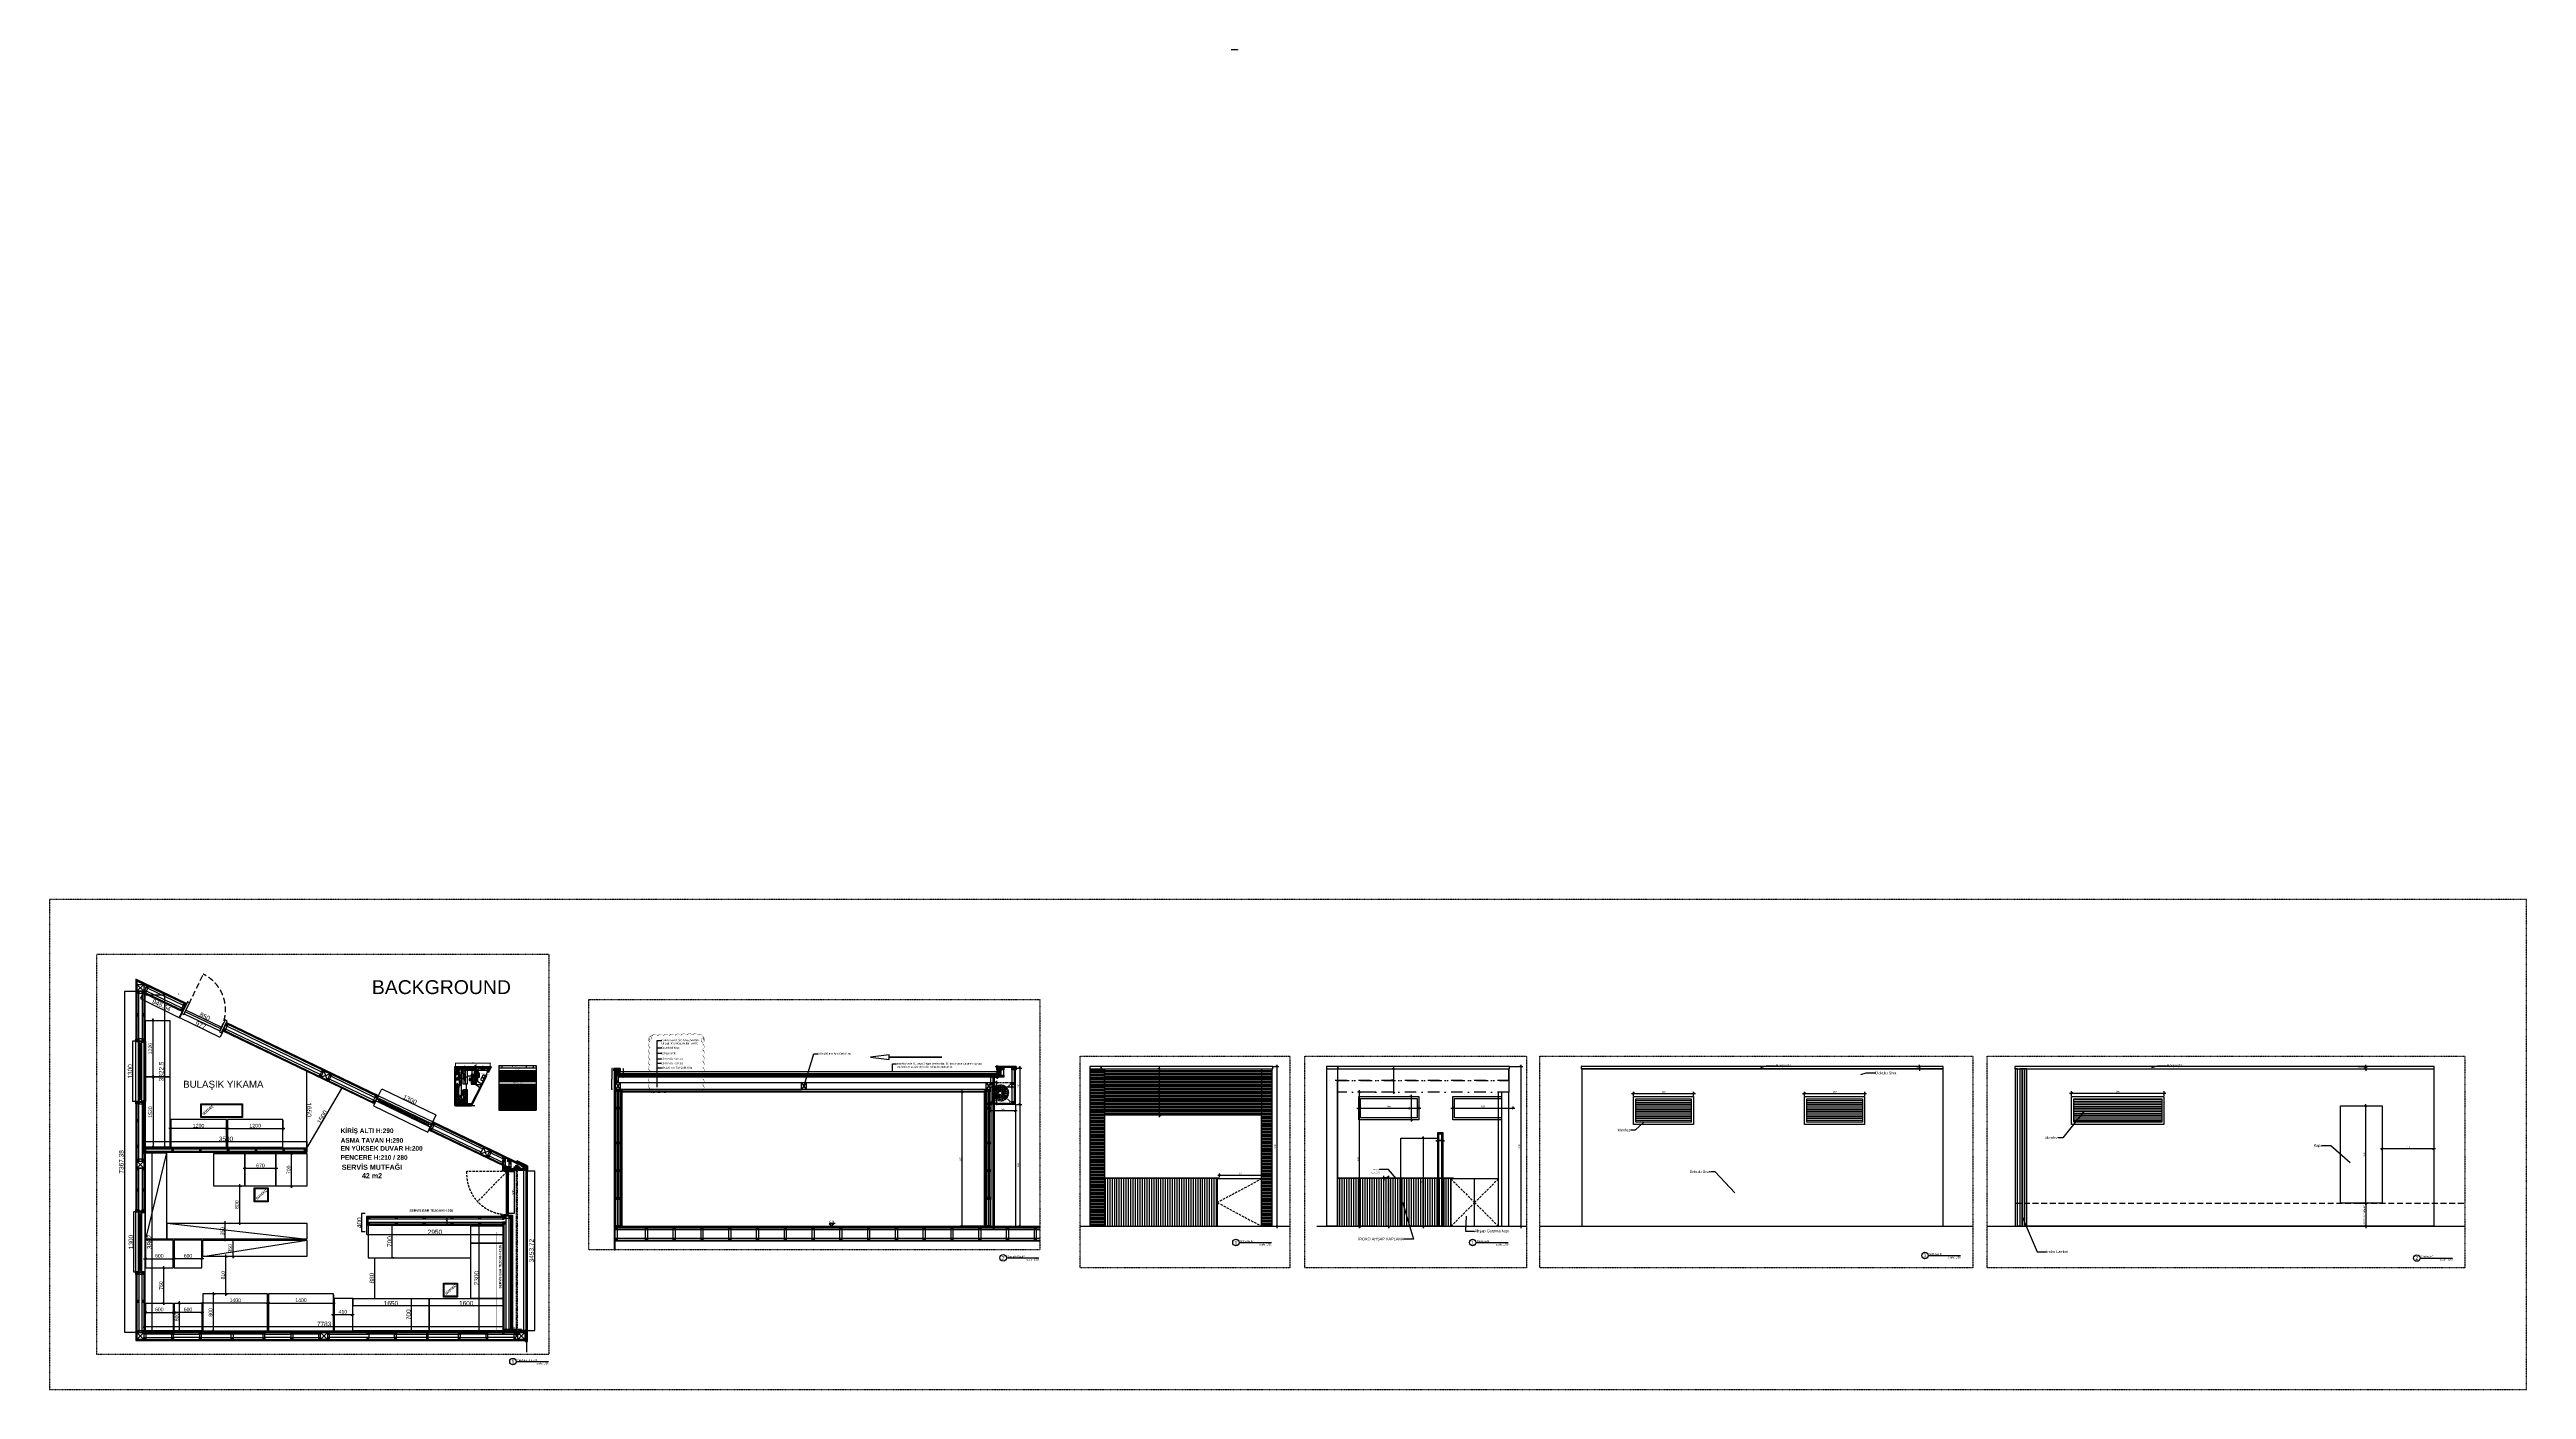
# Model space of a CAD drawing. Header units: millimetres. Extents: x -44968 to 8528, y -5302 to 23637.
import ezdxf
from ezdxf import colors
from ezdxf.entities.mleader import LeaderData, LeaderLine
from ezdxf.enums import TextEntityAlignment as Align
from ezdxf.math import Vec2, Vec3

# ---------------------------------------------------------------- set-up
doc = ezdxf.new("R2010")
doc.units = ezdxf.units.MM
for name, pattern in [('DASHDOT', [1, 0.5, -0.25, 0, -0.25]), ('DASHED', [0.75, 0.5, -0.25]), ('HIDDEN', [0.375, 0.25, -0.125])]:
    doc.linetypes.add(name, pattern=pattern)
doc.layers.get('Defpoints').update_dxf_attribs({"color": 250})
for name, color, linetype in [('002 Çizgi', 7, 'Continuous'), ('Code_Mtrl_YOO', 113, 'Continuous'), ('Dim_YOO', 170, 'Continuous'), ('Elev_3_YOO', 25, 'Continuous'), ('Flor_YOO', 105, 'Continuous'), ('Gypsum_YOO', 151, 'Continuous'), ('Hatch_YOO', 252, 'Continuous'), ('Hidden_YOO', 45, 'HIDDEN'), ('Isolation_YOO', 142, 'Continuous'), ('Landscp_YOO', 74, 'Continuous'), ('Metal_Sect_YOO', 72, 'Continuous'), ('Note_YOO', 230, 'Continuous'), ('Profile_YOO', 154, 'Continuous'), ('S2000-002 Çizgi', 7, 'Continuous'), ('Sect_2_YOO', 222, 'Continuous'), ('Sect_3_YOO', 134, 'Continuous'), ('Section_Tech_YOO', 201, 'DASHDOT'), ('Stone_Sect_YOO', 34, 'Continuous'), ('Struc_Steel_YOO', 70, 'Continuous'), ('Tech_YOO', 201, 'Continuous'), ('Text_YOO', 254, 'Continuous'), ('WALL HATCH-YOO', 8, 'Continuous'), ('Wndw_YOO', 135, 'Continuous'), ('Wood_Sect_YOO', 27, 'Continuous')]:
    doc.layers.add(name, color=color, linetype=linetype)
doc.layers.add('Auto-SilikCizgiler', color=251, linetype='Continuous', lineweight=9)
doc.layers.add('TAS_DUVAR', color=17, linetype='Continuous', lineweight=0)
doc.styles.add('00', font='GOTHIC.TTF')
doc.styles.add('Halil 1', font='times.ttf', dxfattribs={"height": 12})
doc.styles.add('olcu yazı', font='ARIALN.TTF')
doc.styles.get("Standard").update_dxf_attribs({"font": 'arial.ttf'})
doc.styles.add('TAKSİM', font='GOTHIC.TTF', dxfattribs={"height": 20})
doc.styles.add('YOO1', font='arial.ttf', dxfattribs={"height": 2})
doc.styles.add('YOO100 OLCU', font='dim.shx', dxfattribs={"width": 0.8, "height": 180})
doc.styles.add('YOO2', font='arial.ttf', dxfattribs={"height": 4})
doc.styles.add('YOO20', font='arial.ttf', dxfattribs={"height": 40})
doc.styles.add('YOO20 OLCU', font='dim.shx', dxfattribs={"width": 0.8, "height": 36})
doc.styles.add('YOO500', font='arial.ttf', dxfattribs={"height": 1000})
doc.dimstyles.new('ISO-25', dxfattribs={"dimtxt": 2.5, "dimasz": 2.5, "dimexe": 1.25, "dimexo": 0.625, "dimtad": 1, "dimtxsty": 'Standard', "dimcen": 2.5, "dimadec": 0, "dimazin": 0, "dimtfac": 1, "dimtmove": 0, "dimatfit": 3, "dimfxl": 1, "dimarcsym": 0})
doc.dimstyles.new('OLCU50', dxfattribs={"dimtxt": 5, "dimasz": 3, "dimexe": 1.25, "dimexo": 0.625, "dimtad": 1, "dimdec": 0, "dimtxsty": 'Standard', "dimblk": 'OBLIQUE', "dimcen": 2.5, "dimclrd": 256, "dimclre": 251, "dimclrt": 25, "dimadec": 0, "dimazin": 0, "dimtfac": 1, "dimtdec": 0, "dimtmove": 0, "dimatfit": 3, "dimldrblk": 'OBLIQUE', "dimfxl": 1, "dimarcsym": 0})
doc.dimstyles.new('sinerji 1-10', dxfattribs={"dimscale": 10, "dimtxt": 2, "dimasz": 1, "dimexe": 1, "dimexo": 2, "dimgap": 0.5, "dimtad": 1, "dimdec": 1, "dimzin": 12, "dimtxsty": 'olcu yazı', "dimblk": 'OBLIQUE', "dimcen": 0.2, "dimdle": 1, "dimclrd": 256, "dimclre": 256, "dimclrt": 256, "dimadec": 0, "dimazin": 1, "dimtfac": 1, "dimtdec": 1, "dimtmove": 0, "dimatfit": 3, "dimldrblk": 'OBLIQUE', "dimfxl": 1.25, "dimlwd": -1, "dimlwe": -1, "dimarcsym": 0})
doc.dimstyles.get("Standard").update_dxf_attribs({"dimtxt": 0.18, "dimasz": 0.18, "dimexe": 0.18, "dimexo": 0.0625, "dimgap": 0.09, "dimtad": 0, "dimtih": 1, "dimtoh": 1, "dimdec": 4, "dimzin": 0, "dimdsep": 46, "dimtxsty": 'Standard', "dimcen": 0.09, "dimadec": 0, "dimazin": 0, "dimtfac": 1, "dimtdec": 4, "dimtofl": 0, "dimtmove": 0, "dimatfit": 3, "dimfxl": 1, "dimtolj": 1, "dimtzin": 0, "dimarcsym": 0})
doc.dimstyles.new('YOO20', dxfattribs={"dimscale": 20, "dimtxt": 36, "dimasz": 2, "dimexe": 2, "dimexo": 1, "dimgap": 1, "dimtad": 1, "dimdec": 0, "dimzin": 3, "dimdsep": 46, "dimtxsty": 'YOO20 OLCU', "dimblk": 'OBLIQUE', "dimcen": 0, "dimdle": 2, "dimclrd": 256, "dimclre": 256, "dimclrt": 256, "dimadec": 1, "dimazin": 0, "dimtfac": 0.75, "dimtdec": 0, "dimtix": 1, "dimtmove": 1, "dimatfit": 2, "dimldrblk": 'DOT', "dimfxl": 1, "dimfrac": 1, "dimtolj": 1, "dimtzin": 0, "dimlwd": -1, "dimlwe": -1, "dimarcsym": 0})

# ---------------------------------------------------------------- blocks, each defined once
blk = doc.blocks.new('*T45')
at = {"color": 0, "linetype": 'ByBlock', "lineweight": -2, "transparency": 16777216}
for p, q in [((0, 0), (804, 0)), ((0, 0), (0, -968)), ((69, 0), (69, -48)), ((594, 0), (594, -48)), ((741, 0), (741, -48)), ((804, 0), (804, -968)), ((0, -48), (804, -48)), ((0, -105), (804, -105)), ((0, -127), (804, -127)), ((0, -150), (804, -150)), ((0, -173), (804, -173)), ((0, -194), (804, -194)), ((0, -216), (804, -216)), ((0, -237), (804, -237)), ((0, -259), (804, -259)), ((0, -281), (804, -281)), ((0, -303), (804, -303)), ((0, -325), (804, -325)), ((0, -347), (804, -347)), ((0, -400), (804, -400)), ((0, -422), (804, -422)), ((0, -444), (804, -444)), ((0, -466), (804, -466)), ((0, -487), (804, -487)), ((0, -509), (804, -509)), ((0, -531), (804, -531)), ((69, -105), (69, -347)), ((69, -400), (69, -968)), ((594, -105), (594, -347)), ((594, -400), (594, -968)), ((741, -105), (741, -347)), ((741, -400), (741, -968)), ((0, -553), (804, -553)), ((0, -574), (804, -574)), ((0, -597), (804, -597)), ((0, -619), (804, -619)), ((0, -640), (804, -640)), ((0, -662), (804, -662)), ((0, -684), (804, -684)), ((0, -706), (804, -706)), ((0, -728), (804, -728)), ((0, -749), (804, -749)), ((0, -771), (804, -771)), ((0, -793), (804, -793)), ((0, -815), (804, -815)), ((0, -836), (804, -836)), ((0, -859), (804, -859)), ((0, -881), (804, -881)), ((0, -902), (804, -902)), ((0, -925), (804, -925)), ((0, -946), (804, -946)), ((0, -968), (804, -968))]:
    blk.add_line(p, q, dxfattribs=at)
at = {"color": 0, "transparency": 16777216, "style": 'Halil 1'}
for s, insert, char_height, width, attachment_point in [('P.NO', (35, -24), 12, 39.26, 5), ('BB1', (35, -411), 12, 65.26, 5), ('BB2', (35, -433), 12, 65.26, 5), ('BB3', (35, -455), 12, 65.26, 5), ('BB4', (35, -476), 12, 65.26, 5), ('BB5', (35, -498), 12, 65.26, 5), ('BB6', (35, -520), 12, 65.26, 5), ('B10', (35, -270), 12, 65.26, 5), ('B11', (35, -292), 12, 65.26, 5), ('B12', (35, -314), 12, 65.26, 5), ('B13', (35, -336), 12, 65.26, 5), ('B1', (35, -116), 12, 65.26, 5), ('B2', (35, -139), 12, 65.26, 5), ('B4', (35, -161), 12, 65.26, 5), ('B6', (35, -183), 12, 65.26, 5), ('B7', (35, -205), 12, 65.26, 5), ('B8', (35, -227), 12, 65.26, 5), ('B9', (35, -248), 12, 65.26, 5), ('ÇALIŞMA TEZGAHI, TABAN VE ARA RAFLI, DOLAPLI', (71, -116), 12, 520.27, 4), ('KOKTEYL İSTASYONU', (71, -139), 12, 520.27, 4), ('ÇALIŞMA TEZGAHI, TABAN VE ARA RAFLI, DOLAPLI', (71, -161), 12, 520.27, 4), ('TEZGAH TİPİ BUZDOLABI, 3 KAPILI', (71, -183), 12, 520.27, 4), ('KOKTEYL İSTASYONU', (71, -205), 12, 520.27, 4), ('BAR SÜZGECİ', (71, -227), 12, 520.27, 4), ('ÇALIŞMA TEZGAHI, TABAN VE ARA RAFLI, DOLAPLI', (71, -248), 12, 520.27, 4), ('ÇALIŞMA TEZGAHI, TABAN VE ARA RAFLI, DOLAPLI', (71, -270), 12, 520.27, 4), ('SERVANT', (71, -292), 12, 520.27, 4), ('ÇİFT TARAFLI CAM KAPILI TEZGAH TİPİ BUZDOLABI', (71, -314), 12, 520.27, 4), ('TEZGAH TİPİ DERİN DONDURUCU, İKİ KAPILI^I^I^J', (71, -336), 12, 520.27, 4), ('ŞİŞE DOLABI ', (71, -411), 12, 520.27, 4), ('DEPO TİPİ BUZDOLABI, ÇİFT KAPILI', (71, -433), 12, 520.27, 4), ('ÇALIŞMA TEZGAHI, TABAN VE ARA RAFLI ', (71, -455), 12, 520.27, 4), ('DUVAR RAFI ', (71, -476), 12, 520.27, 4), ('BAR BLENDER', (71, -498), 12, 520.27, 4), ('KATI MEYVE PRESİ ', (71, -520), 12, 520.27, 4), ('ÇALIŞMA TEZGAHI, TABAN VE ARA RAFLI ', (71, -542), 12, 520.27, 4), ('ÜRÜN ADI', (331, -24), 12, 494.27, 5), ('BB- BACK BAR', (402, -373), 20, 800.29, 5), ('B- BAR', (402, -76), 20, 774.29, 5), ('110/80 *70*85', (739, -270), 12, 143.74, 6), ('ÖLÇÜ', (667, -24), 12, 117.74, 5), ('90/98*70*85', (739, -248), 12, 143.74, 6), ('140*80*205', (739, -433), 12, 143.74, 6), ('226*70*85', (739, -139), 12, 143.74, 6), ('60*60*190', (739, -411), 12, 143.74, 6), ('115*70*85', (739, -161), 12, 143.74, 6), ('178*60*85', (739, -183), 12, 143.74, 6), ('178*70*85', (739, -205), 12, 143.74, 6), ('1800*20*4', (739, -227), 12, 143.74, 6), ('187*70*85', (739, -314), 12, 143.74, 6), ('135*60*85', (739, -336), 12, 143.74, 6), ('170*60*85', (739, -455), 12, 143.74, 6), ('70*50*85', (739, -292), 12, 143.74, 6), ('170*30*4', (739, -476), 12, 143.74, 6), ('-', (739, -116), 12, 143.74, 6), ('-', (739, -498), 12, 143.74, 6), ('-', (739, -520), 12, 143.74, 6), ('AD.', (773, -24), 12, 33.03, 5), ('2', (773, -183), 12, 59.03, 5), ('2', (773, -205), 12, 59.03, 5), ('2', (773, -292), 12, 59.03, 5), ('5', (773, -411), 12, 59.03, 5), ('2', (773, -433), 12, 59.03, 5), ('1', (773, -116), 12, 59.03, 5), ('1', (773, -139), 12, 59.03, 5), ('1', (773, -161), 12, 59.03, 5), ('1', (773, -227), 12, 59.03, 5), ('1', (773, -248), 12, 59.03, 5), ('1', (773, -270), 12, 59.03, 5), ('1', (773, -314), 12, 59.03, 5), ('1', (773, -336), 12, 59.03, 5), ('1', (773, -455), 12, 59.03, 5), ('1', (773, -476), 12, 59.03, 5), ('1', (773, -498), 12, 59.03, 5), ('1', (773, -520), 12, 59.03, 5), ('BB10', (35, -608), 12, 65.26, 5), ('BB11', (35, -629), 12, 65.26, 5), ('BB12', (35, -651), 12, 65.26, 5), ('BB13', (35, -673), 12, 65.26, 5), ('BB14', (35, -695), 12, 65.26, 5), ('BB15', (35, -717), 12, 65.26, 5), ('BB16', (35, -739), 12, 65.26, 5), ('BB17', (35, -760), 12, 65.26, 5), ('BB18', (35, -782), 12, 65.26, 5), ('BB19', (35, -804), 12, 65.26, 5), ('BB20', (35, -826), 12, 65.26, 5), ('BB21', (35, -847), 12, 65.26, 5), ('BB22', (35, -870), 12, 65.26, 5), ('BB23', (35, -892), 12, 65.26, 5), ('BB24', (35, -913), 12, 65.26, 5), ('BB25', (35, -935), 12, 65.26, 5), ('BB26', (35, -957), 12, 65.26, 5), ('BB7', (35, -542), 12, 65.26, 5), ('BB8', (35, -563), 12, 65.26, 5), ('BB9', (35, -586), 12, 65.26, 5), ('DUVAR RAFI', (71, -563), 12, 520.27, 4), ('ÇAY OCAĞI ', (71, -586), 12, 520.27, 4), ('FİLTRE KAHVE MAKİNASI ', (71, -608), 12, 520.27, 4), ('TÜRK KAHVE MAKİNASI ', (71, -629), 12, 520.27, 4), ('TEK EVYELİ ÇALIŞMA TEZGAHI', (71, -651), 12, 520.27, 4), ('DUVAR RAFI', (71, -673), 12, 520.27, 4), ('KOKTEYL İSTASYONU ', (71, -695), 12, 520.27, 4), ('ÇALIŞMA TEZGAHI, TABAN VE ARA RAFLI ', (71, -717), 12, 520.27, 4), ('ÇALIŞMA TEZGAHI, ARA RAFLI, DOLAPLI, KAHVE ÇEK.', (71, -739), 12, 520.27, 4), ('ESPRESSO KAHVE MAKİNASI ', (71, -760), 12, 520.27, 4), ('KAHVE DEĞİRMENİ ', (71, -782), 12, 520.27, 4), ('BUZ MAKİNASI ', (71, -804), 12, 520.27, 4), ('BULAŞIK SIYIRMA TEZGAHI', (71, -826), 12, 520.27, 4), ('ÇÖP ARABASI ', (71, -847), 12, 520.27, 4), ('TEK EVYELİ ÇALIŞMA TEZGAHI', (71, -870), 12, 520.27, 4), ('DUVAR RAFI ', (71, -892), 12, 520.27, 4), ('BULAŞIK YIKAMA MAKİNASI ', (71, -913), 12, 520.27, 4), ('İSTİF RAFI ', (71, -935), 12, 520.27, 4), ('BARDAK BASKETİ RAFI ', (71, -957), 12, 520.27, 4), ('3 DEMLİKLİ', (739, -586), 12, 143.74, 6), ('122*53*160', (739, -935), 12, 143.74, 6), ('60*60*180', (739, -957), 12, 143.74, 6), ('160*60*85', (739, -542), 12, 143.74, 6), ('140*60*85', (739, -651), 12, 143.74, 6), ('180*70*85', (739, -695), 12, 143.74, 6), ('130*70*85', (739, -717), 12, 143.74, 6), ('130*70*85', (739, -739), 12, 143.74, 6), ('180*60*85', (739, -870), 12, 143.74, 6), ('160*30*4', (739, -563), 12, 143.74, 6), ('140*30*4', (739, -673), 12, 143.74, 6), ('60*60*85', (739, -826), 12, 143.74, 6), ('240*40*4', (739, -892), 12, 143.74, 6), ('500 tb/s', (739, -913), 12, 143.74, 6), ('40*50', (739, -847), 12, 143.74, 6), ('-', (739, -608), 12, 143.74, 6), ('-', (739, -629), 12, 143.74, 6), ('-', (739, -760), 12, 143.74, 6), ('-', (739, -782), 12, 143.74, 6), ('-', (739, -804), 12, 143.74, 6), ('3', (773, -804), 12, 59.03, 5), ('2', (773, -913), 12, 59.03, 5), ('2', (773, -935), 12, 59.03, 5), ('1', (773, -542), 12, 59.03, 5), ('1', (773, -563), 12, 59.03, 5), ('1', (773, -586), 12, 59.03, 5), ('1', (773, -608), 12, 59.03, 5), ('1', (773, -629), 12, 59.03, 5), ('1', (773, -651), 12, 59.03, 5), ('1', (773, -673), 12, 59.03, 5), ('1', (773, -695), 12, 59.03, 5), ('1', (773, -717), 12, 59.03, 5), ('1', (773, -739), 12, 59.03, 5), ('1', (773, -760), 12, 59.03, 5), ('1', (773, -782), 12, 59.03, 5), ('1', (773, -826), 12, 59.03, 5), ('1', (773, -847), 12, 59.03, 5), ('1', (773, -870), 12, 59.03, 5), ('1', (773, -892), 12, 59.03, 5), ('1', (773, -957), 12, 59.03, 5)]:
    blk.add_mtext(s, dxfattribs=dict(at, insert=insert, char_height=char_height, width=width, attachment_point=attachment_point))
blk = doc.blocks.new('A$C7ae13fb3')
at = {"layer": 'S2000-002 Çizgi'}
for points in [[(60, 60), (0, 60), (0, 0), (60, 0)], [(46, 90), (5, 62), (7, 60), (47, 88)]]:
    blk.add_lwpolyline(points, close=True, dxfattribs=at)
at = {"layer": 'S2000-002 Çizgi', "linetype": 'DASHED'}
blk.add_lwpolyline([(57, 57), (3, 57), (3, 3), (57, 3)], close=True, dxfattribs=at)
for points in [[(42, 44), (19, 44, 1), (19, 41)], [(19, 48), (42, 48, -1), (42, 44)]]:
    blk.add_lwpolyline(points, format="xyb", dxfattribs=at)
at = {"layer": 'S2000-002 Çizgi', "linetype": 'DASHED', "ltscale": 0.1}
blk.add_lwpolyline([(37, 55), (35, 55), (34, 54), (32, 54), (30, 53), (29, 52), (27, 52), (26, 51), (24, 51), (23, 51), (23, 52), (22, 52), (22, 53), (22, 54), (23, 54), (23, 55), (24, 55), (26, 55), (27, 54), (29, 54), (30, 53), (32, 52), (34, 52), (35, 51), (37, 51), (38, 51), (38, 52), (39, 52), (39, 53), (39, 54), (38, 54), (38, 55)], close=True, dxfattribs=at)
at = {"layer": 'S2000-002 Çizgi', "const_width": 0.438}
blk.add_lwpolyline([(43, 89), (42, 90), (36, 86), (35, 85)], dxfattribs=at)
at = {"layer": 'S2000-002 Çizgi'}
blk.add_arc((8, 60), 48.2, 0, 38.867, dxfattribs=at)
blk = doc.blocks.new('A$C167b831c')
blk.add_line((133, 32), (131, 34))
at = {"layer": 'S2000-002 Çizgi', "color": 4}
for p, q in [((23, 82), (23, 72)), ((24, 84), (24, 71)), ((25, 85), (25, 70)), ((27, 85), (27, 69)), ((29, 86), (29, 68)), ((49, 86), (49, 68)), ((50, 85), (50, 69)), ((52, 85), (52, 70)), ((53, 84), (53, 71)), ((55, 82), (55, 72))]:
    blk.add_line(p, q, dxfattribs=at)
at = {"layer": 'S2000-002 Çizgi'}
for p, q in [((131, 34), (80, 3)), ((80, 3), (82, 0)), ((82, 0), (133, 32))]:
    blk.add_line(p, q, dxfattribs=at)
for points in [[(0, 114), (140, 114), (140, 34), (0, 34)], [(58, 0), (7, 32), (8, 34), (59, 3)]]:
    blk.add_lwpolyline(points, close=True, dxfattribs=at)
at = {"layer": 'S2000-002 Çizgi', "linetype": 'DASHED'}
blk.add_lwpolyline([(3, 111), (137, 111), (137, 37), (3, 37)], close=True, dxfattribs=at)
at = {"layer": 'S2000-002 Çizgi', "color": 4}
for points in [[(21, 86), (14, 86), (14, 68), (21, 68)], [(30, 86), (47, 86), (47, 68), (30, 68)], [(30, 85), (47, 85), (47, 84), (30, 84)], [(30, 84), (47, 84), (47, 81), (30, 81)], [(30, 81), (47, 81), (47, 77), (30, 77)], [(30, 77), (47, 77), (47, 74), (30, 74)], [(30, 74), (47, 74), (47, 71), (30, 71)], [(30, 71), (47, 71), (47, 69), (30, 69)]]:
    blk.add_lwpolyline(points, close=True, dxfattribs=at)
at = {"layer": 'S2000-002 Çizgi', "const_width": 0.522}
for points in [[(55, 2), (54, 0), (46, 5), (45, 6)], [(85, 2), (86, 0), (93, 5), (95, 6)]]:
    blk.add_lwpolyline(points, dxfattribs=at)
at = {"layer": 'S2000-002 Çizgi', "color": 4}
for centre, start, end in [((30, 77), 90, 270), ((47, 77), 270, 90)]:
    blk.add_arc(centre, 9.03, start, end, dxfattribs=at)
at = {"layer": 'S2000-002 Çizgi'}
for centre, start, end in [((8, 34), 325.4884, 0), ((131, 34), 180, 214.6925)]:
    blk.add_arc(centre, 60.1, start, end, dxfattribs=at)
blk = doc.blocks.new('A$C11E0346B')
at = {"layer": 'S2000-002 Çizgi'}
for p, q in [((46, 6), (50, 8)), ((63, 6), (67, 8))]:
    blk.add_line(p, q, dxfattribs=at)
for points in [[(0, 0), (78, 0), (78, 52), (0, 52)], [(2, 10), (76, 10), (76, 50), (2, 50)], [(2, 5), (76, 5), (76, 10), (2, 10)], [(4, 48), (4, 12), (74, 12), (74, 48)], [(42, 6), (43, 6), (43, 8), (42, 8)], [(46, 6), (50, 6), (50, 8), (46, 8)], [(53, 6), (54, 6), (54, 8), (53, 8)], [(59, 6), (60, 6), (60, 8), (59, 8)], [(63, 6), (67, 6), (67, 8), (63, 8)], [(70, 6), (71, 6), (71, 8), (70, 8)]]:
    blk.add_lwpolyline(points, close=True, dxfattribs=at)
for points in [[(3, 2), (3, 5)], [(5, 5), (5, 2)], [(6, 2), (6, 5)], [(7, 5), (7, 2)], [(8, 2), (8, 5)], [(10, 5), (10, 2)], [(11, 2), (11, 5)], [(13, 5), (13, 2)], [(14, 2), (14, 5)], [(15, 5), (15, 2)], [(16, 2), (16, 5)], [(18, 5), (18, 2)], [(19, 2), (19, 5)], [(21, 5), (21, 2)], [(22, 2), (22, 5)], [(23, 5), (23, 2)], [(24, 2), (24, 5)], [(26, 5), (26, 2)], [(27, 2), (27, 5)], [(29, 5), (29, 2)], [(30, 2), (30, 5)], [(31, 5), (31, 2)], [(32, 2), (32, 5)], [(34, 5), (34, 2)], [(35, 2), (35, 5)], [(37, 5), (37, 2)], [(38, 2), (38, 5)], [(39, 5), (39, 2)], [(40, 2), (40, 5)], [(42, 5), (42, 2)], [(43, 2), (43, 5)], [(45, 5), (45, 2)], [(46, 2), (46, 5)], [(47, 5), (47, 2)], [(48, 2), (48, 5)], [(50, 5), (50, 2)], [(51, 2), (51, 5)], [(53, 5), (53, 2)], [(54, 2), (54, 5)], [(55, 5), (55, 2)], [(56, 2), (56, 5)], [(58, 5), (58, 2)], [(59, 2), (59, 5)], [(61, 5), (61, 2)], [(62, 2), (62, 5)], [(63, 5), (63, 2)], [(64, 2), (64, 5)], [(66, 5), (66, 2)], [(67, 2), (67, 5)], [(69, 5), (69, 2)], [(70, 2), (70, 5)], [(71, 5), (71, 2)], [(72, 2), (72, 5)], [(74, 5), (74, 2)]]:
    blk.add_lwpolyline(points, dxfattribs=at)
for points, const_width in [([(6, 44), (6, 43)], 0.5), ([(6, 35), (6, 34)], 0.5), ([(6, 29), (6, 28)], 0.5), ([(6, 21), (6, 20)], 0.5), ([(6, 14), (6, 13)], 0.5), ([(12, 44), (11, 43)], 0.5), ([(12, 35), (11, 34)], 0.5), ([(12, 29), (11, 28)], 0.5), ([(12, 21), (11, 20)], 0.5), ([(12, 14), (11, 13)], 0.5), ([(18, 44), (17, 43)], 0.5), ([(18, 35), (17, 34)], 0.5), ([(18, 29), (17, 28)], 0.5), ([(18, 21), (17, 20)], 0.5), ([(18, 14), (17, 13)], 0.5), ([(24, 44), (23, 43)], 0.5), ([(24, 35), (23, 34)], 0.5), ([(24, 29), (23, 28)], 0.5), ([(24, 21), (23, 20)], 0.5), ([(24, 14), (23, 13)], 0.5), ([(29, 44), (29, 43)], 0.5), ([(29, 35), (29, 34)], 0.5), ([(29, 29), (29, 28)], 0.5), ([(29, 21), (29, 20)], 0.5), ([(29, 14), (29, 13)], 0.5), ([(42, 7), (43, 7)], 0.5), ([(48, 5), (48, 2)], 1), ([(53, 7), (54, 7)], 0.5), ([(59, 7), (60, 7)], 0.5), ([(65, 5), (65, 2)], 1), ([(70, 7), (71, 7)], 0.5)]:
    blk.add_lwpolyline(points, dxfattribs=dict(at, const_width=const_width))
for centre, radius in [((8, 46), 1.98), ((8, 46), 1.24), ((8, 37), 1.98), ((8, 37), 1.24), ((8, 30), 1.98), ((8, 30), 1.24), ((8, 22), 1.98), ((8, 22), 1.24), ((8, 16), 1.98), ((8, 16), 1.24), ((13, 46), 1.98), ((13, 37), 1.98), ((13, 30), 1.98), ((13, 22), 1.98), ((13, 16), 1.98), ((13, 46), 1.24), ((13, 37), 1.24), ((13, 30), 1.24), ((13, 22), 1.24), ((13, 16), 1.24), ((19, 46), 1.98), ((19, 37), 1.98), ((19, 30), 1.98), ((19, 22), 1.98), ((19, 16), 1.98), ((19, 46), 1.24), ((19, 37), 1.24), ((19, 30), 1.24), ((19, 22), 1.24), ((19, 16), 1.24), ((25, 46), 1.98), ((25, 46), 1.24), ((25, 37), 1.98), ((25, 37), 1.24), ((25, 30), 1.98), ((25, 30), 1.24), ((25, 22), 1.24), ((25, 22), 1.98), ((25, 16), 1.98), ((25, 16), 1.24), ((31, 46), 1.98), ((31, 46), 1.24), ((31, 37), 1.98), ((31, 37), 1.24), ((31, 30), 1.98), ((31, 30), 1.24), ((31, 22), 1.98), ((31, 22), 1.24), ((31, 16), 1.98), ((31, 16), 1.24)]:
    blk.add_circle(centre, radius, dxfattribs=at)
for centre in [(4, 2), (6, 2), (9, 2), (12, 2), (14, 2), (17, 2), (20, 2), (22, 2), (25, 2), (28, 2), (30, 2), (33, 2), (36, 2), (38, 2), (41, 2), (44, 2), (47, 2), (49, 2), (52, 2), (55, 2), (57, 2), (60, 2), (63, 2), (65, 2), (68, 2), (71, 2), (73, 2)]:
    blk.add_arc(centre, 0.837, 180, 0, dxfattribs=at)
blk = doc.blocks.new('A$C1C4536AD')
at = {"layer": 'S2000-002 Çizgi'}
for points in [[(0, 29), (0, 0), (19, 0)], [(3, 29), (0, 29), (0, 27)], [(0, 6), (19, 6)], [(1, 0), (1, 5), (17, 5), (17, 0)], [(8, 25), (11, 25)], [(19, 27), (19, 29), (15, 29)], [(19, 0), (19, 29)]]:
    blk.add_lwpolyline(points, dxfattribs=at)
blk.add_lwpolyline([(0, 5), (1, 5), (1, 6), (0, 6)], close=True, dxfattribs=at)
at = {"layer": 'S2000-002 Çizgi', "const_width": 1}
blk.add_lwpolyline([(9, 12, 1), (10, 12, 1)], format="xyb", close=True, dxfattribs=at)
at = {"layer": 'S2000-002 Çizgi'}
for centre, radius in [((9, 25), 7.2), ((9, 12), 4.82), ((9, 25), 1.6)]:
    blk.add_circle(centre, radius, dxfattribs=at)
blk = doc.blocks.new('A$C5058e45b')
at = {"layer": 'S2000-002 Çizgi'}
for points in [[(33, 45), (33, 47), (27, 47, -0.072213), (27, 45)], [(33, 27), (33, 29), (27, 29, -0.072213), (27, 27)], [(27, 11, -0.072213), (27, 9), (33, 9), (33, 11)]]:
    blk.add_hatch(color=256, dxfattribs=at).paths.add_polyline_path(points)
blk.add_lwpolyline([(40, 56), (56, 56), (56, 0), (40, 0)], close=True)
for points in [[(40, 56), (40, 0), (0, 0), (0, 56)], [(40, 51), (40, 48), (41, 48), (41, 51)], [(41, 50), (41, 48), (42, 48), (42, 50)], [(44, 29), (44, 26), (43, 26), (43, 29)]]:
    blk.add_lwpolyline(points, close=True, dxfattribs=at)
for points in [[(13, 46), (9, 46)], [(9, 45), (13, 45)], [(9, 28), (13, 28)], [(13, 28), (9, 28)], [(9, 11), (13, 11)], [(13, 10), (9, 10)], [(27, 45), (33, 45), (33, 47), (27, 47)], [(27, 27), (33, 27), (33, 29), (27, 29)], [(27, 11), (33, 11), (33, 9), (27, 9)], [(40, 27), (43, 27)], [(44, 27), (44, 26), (40, 26)], [(44, 27), (44, 27)]]:
    blk.add_lwpolyline(points, dxfattribs=at)
for centre, radius in [((20, 46), 7), ((20, 28), 7), ((20, 10), 7), ((20, 46), 6), ((20, 28), 6), ((20, 10), 6), ((20, 46), 1.45), ((20, 28), 1.45), ((20, 10), 1.45)]:
    blk.add_circle(centre, radius, dxfattribs=at)
for centre in [(9, 46), (9, 28), (9, 10)]:
    blk.add_arc(centre, 0.438, 90, 270, dxfattribs=at)
blk = doc.blocks.new('A$C521B02A0')
at = {"layer": 'S2000-002 Çizgi'}
blk.add_line((7, 10), (11, 10), dxfattribs=at)
for points in [[(0, 64), (0, 10), (60, 10), (60, 64)], [(0, 64), (0, 5), (60, 5), (60, 64)], [(3, 10), (7, 10), (7, 9), (3, 9)], [(4, 9), (5, 9), (5, 7), (4, 7)], [(11, 10), (14, 10), (14, 9), (11, 9)], [(12, 9), (13, 9), (13, 7), (12, 7)], [(45, 0), (15, 0), (15, 5), (45, 5)], [(43, 2), (17, 2), (17, 5), (43, 5)]]:
    blk.add_lwpolyline(points, close=True, dxfattribs=at)
at = {"layer": 'S2000-002 Çizgi', "linetype": 'DASHED'}
for points in [[(8, 57), (9, 59)], [(8, 57), (27, 39)], [(27, 35), (8, 16)], [(9, 15), (8, 16)], [(9, 59), (28, 40)], [(28, 34), (9, 15)], [(32, 40), (51, 59)], [(32, 34), (51, 15)], [(33, 39), (52, 57)], [(33, 35), (52, 16)], [(51, 59), (52, 57)], [(51, 15), (52, 16)]]:
    blk.add_lwpolyline(points, dxfattribs=at)
blk.add_circle((30, 37), 3.63, dxfattribs=at)
blk = doc.blocks.new('A$Cb6e3109b')
at = {"color": 9}
blk.add_circle((42, 20), 13.2, dxfattribs=at)
at = {"layer": 'S2000-002 Çizgi'}
for p, q in [((41, 16), (41, 14)), ((44, 17), (46, 15)), ((46, 20), (48, 20))]:
    blk.add_line(p, q, dxfattribs=at)
for points in [[(2, 40), (2, 0), (0, 0), (0, 40)], [(70, 40), (70, 0), (0, 0), (0, 40)]]:
    blk.add_lwpolyline(points, close=True, dxfattribs=at)
blk.add_lwpolyline([(67, 33), (67, 7, -0.414214), (63, 3), (7, 3, -0.414214), (3, 7), (3, 33, -0.414214), (7, 37), (63, 37, -0.414214)], format="xyb", close=True, dxfattribs=at)
blk.add_circle((42, 20), 3.19, dxfattribs=at)
blk = doc.blocks.new('A$C6CB922EE')
at = {"layer": 'S2000-002 Çizgi', "color": 1}
for points in [[(17, 11), (0, 11, 0.414214), (0, 10), (0, 0, 0.414214), (0, 0), (17, 0, 0.414214), (18, 0), (18, 10, 0.414214)], [(14, 10), (4, 10, 0.414214), (1, 7), (1, 4, 0.414214), (4, 1), (14, 1, 0.414214), (17, 4), (17, 7, 0.414214)]]:
    blk.add_lwpolyline(points, format="xyb", close=True, dxfattribs=at)
blk.add_lwpolyline([(10, 6), (7, 6), (7, 5), (10, 5)], close=True, dxfattribs=at)
blk.add_circle((8, 6), 1.87, dxfattribs=at)
blk = doc.blocks.new('A$C0482df8a')
at = {"color": 8, "ltscale": 3}
for p, q in [((3, 58), (27, 44)), ((3, 25), (27, 36)), ((58, 58), (33, 44)), ((58, 25), (33, 36))]:
    blk.add_line(p, q, dxfattribs=at)
at = {"ltscale": 3}
for points in [[(0, 60), (60, 60), (60, 70), (0, 70)], [(0, 69), (60, 69), (60, 70), (0, 70)], [(1, 22), (59, 22), (59, 2), (1, 2)], [(3, 20), (57, 20), (57, 4), (3, 4)]]:
    blk.add_lwpolyline(points, close=True, dxfattribs=at)
blk.add_circle((30, 40), 1, dxfattribs=at)
at = {"layer": 'S2000-002 Çizgi'}
for points in [[(0, 0), (60, 0), (60, 70), (0, 70)], [(58, 58), (3, 58), (3, 25), (58, 25)]]:
    blk.add_lwpolyline(points, close=True, dxfattribs=at)
blk.add_lwpolyline([(60, 2), (0, 2)], dxfattribs=at)
blk.add_circle((30, 40), 3.19, dxfattribs=at)
at = {"layer": 'S2000-002 Çizgi', "xscale": -1, "rotation": 90}
for p in [(14, 21), (24, 21), (35, 21), (46, 21), (57, 21)]:
    blk.add_blockref('A$C6CB922EE', p, dxfattribs=at)
blk = doc.blocks.new('A$C8f6c1ec8')
at = {"layer": 'S2000-002 Çizgi'}
for points in [[(70, 0), (70, 67), (0, 67), (0, 0)], [(64, 5), (64, 62), (53, 62), (53, 5)]]:
    blk.add_lwpolyline(points, close=True, dxfattribs=at)
for points in [[(53, 0), (0, 67)], [(0, 0), (53, 67)], [(53, 0), (53, 67)]]:
    blk.add_lwpolyline(points, dxfattribs=at)
blk.add_text('**', height=12, rotation=90, dxfattribs=at).set_placement((14, 30))
blk = doc.blocks.new('A$Ccfeb7ea9')
at = {"layer": '002 Çizgi', "color": 7}
blk.add_line((178, 86), (0, 86), dxfattribs=at)
for points in [[(178, 28), (178, 88), (0, 88), (0, 28)], [(37, 0), (2, 26), (4, 28), (38, 2)], [(62, 0), (96, 26), (95, 28), (61, 2)], [(108, 0), (142, 26), (141, 28), (106, 2)], [(167, 31), (165, 31), (164, 31), (162, 32), (160, 33), (158, 34), (156, 34), (154, 35), (153, 35), (152, 35), (151, 34), (150, 34), (150, 33), (150, 32), (151, 31), (152, 31), (153, 31), (154, 31), (156, 31), (158, 32), (160, 33), (162, 34), (164, 34), (165, 35), (167, 35), (168, 35), (169, 34), (169, 34), (169, 33), (169, 32), (169, 31), (168, 31)]]:
    blk.add_lwpolyline(points, close=True, dxfattribs=at)
at = {"layer": '002 Çizgi', "color": 7, "linetype": 'DASHED'}
blk.add_lwpolyline([(140, 83), (3, 83), (3, 31), (140, 31)], close=True, dxfattribs=at)
at = {"layer": '002 Çizgi', "color": 7, "const_width": 0.428}
for points in [[(34, 2), (33, 1), (28, 5), (26, 6)], [(64, 2), (65, 0), (71, 5), (72, 6)], [(110, 2), (111, 0), (117, 5), (118, 6)]]:
    blk.add_lwpolyline(points, dxfattribs=at)
at = {"layer": '002 Çizgi', "color": 7}
blk.add_lwpolyline([(143, 86), (143, 28)], dxfattribs=at)
for points in [[(173, 42), (146, 42, -1), (146, 47)], [(146, 38), (173, 38, 1), (173, 42)]]:
    blk.add_lwpolyline(points, format="xyb", dxfattribs=at)
for centre, radius, start, end in [((4, 28), 42.7, 319.755, 0), ((95, 28), 42.8, 180, 220.5092), ((141, 28), 42.8, 180, 220.5092)]:
    blk.add_arc(centre, radius, start, end, dxfattribs=at)
blk = doc.blocks.new('_OBLIQUE')
at = {"color": 0, "linetype": 'ByBlock'}
blk.add_line((-0.5, -0.5), (0.5, 0.5), dxfattribs=at)
blk = doc.blocks.new('*D88')
at = {"layer": 'Auto-SilikCizgiler', "transparency": 16777216}
for p, q in [((-36208, 1676), (-35778, 1676)), ((-36198, 1665), (-36198, 1686)), ((-35788, 1665), (-35788, 1686))]:
    blk.add_line(p, q, dxfattribs=at)
at = {"layer": 'Defpoints', "color": 0, "transparency": 16777216}
for p in [(-36198, 1645), (-35788, 1676), (-35788, 1645)]:
    blk.add_point(p, dxfattribs=at)
at = {"layer": 'Auto-SilikCizgiler', "transparency": 16777216, "xscale": 10, "yscale": 10, "zscale": 10, "rotation": 180}
blk.add_blockref('_OBLIQUE', (-36198, 1676), dxfattribs=at)
at = {"layer": 'Auto-SilikCizgiler', "transparency": 16777216, "xscale": 10, "yscale": 10, "zscale": 10}
blk.add_blockref('_OBLIQUE', (-35788, 1676), dxfattribs=at)
at = {"layer": 'Auto-SilikCizgiler', "transparency": 16777216, "insert": (-35993, 1691), "char_height": 20, "attachment_point": 5, "style": 'olcu yazı'}
blk.add_mtext('410', dxfattribs=at)
blk = doc.blocks.new('*D89')
at = {"layer": 'Auto-SilikCizgiler', "transparency": 16777216}
for p, q in [((-35798, 1676), (-35768, 1676)), ((-35788, 1665), (-35788, 1686)), ((-35783, 1676), (-35775, 1704)), ((-35778, 1665), (-35778, 1686)), ((-35775, 1704), (-35743, 1704))]:
    blk.add_line(p, q, dxfattribs=at)
at = {"layer": 'Defpoints', "color": 0, "transparency": 16777216}
for p in [(-35788, 1645), (-35778, 1676), (-35778, 1645)]:
    blk.add_point(p, dxfattribs=at)
at = {"layer": 'Auto-SilikCizgiler', "transparency": 16777216, "xscale": 10, "yscale": 10, "zscale": 10, "rotation": 180}
blk.add_blockref('_OBLIQUE', (-35788, 1676), dxfattribs=at)
at = {"layer": 'Auto-SilikCizgiler', "transparency": 16777216, "xscale": 10, "yscale": 10, "zscale": 10}
blk.add_blockref('_OBLIQUE', (-35778, 1676), dxfattribs=at)
at = {"layer": 'Auto-SilikCizgiler', "transparency": 16777216, "insert": (-35759, 1719), "char_height": 20, "attachment_point": 5, "style": 'olcu yazı'}
blk.add_mtext('10', dxfattribs=at)
blk = doc.blocks.new('*D90')
at = {"layer": 'Auto-SilikCizgiler', "transparency": 16777216}
for p, q in [((-35788, 1676), (-35442, 1676)), ((-35778, 1665), (-35778, 1686)), ((-35452, 1665), (-35452, 1686))]:
    blk.add_line(p, q, dxfattribs=at)
at = {"layer": 'Defpoints', "color": 0, "transparency": 16777216}
for p in [(-35778, 1645), (-35452, 1676), (-35452, 1645)]:
    blk.add_point(p, dxfattribs=at)
at = {"layer": 'Auto-SilikCizgiler', "transparency": 16777216, "xscale": 10, "yscale": 10, "zscale": 10, "rotation": 180}
blk.add_blockref('_OBLIQUE', (-35778, 1676), dxfattribs=at)
at = {"layer": 'Auto-SilikCizgiler', "transparency": 16777216, "xscale": 10, "yscale": 10, "zscale": 10}
blk.add_blockref('_OBLIQUE', (-35452, 1676), dxfattribs=at)
at = {"layer": 'Auto-SilikCizgiler', "transparency": 16777216, "insert": (-35615, 1691), "char_height": 20, "attachment_point": 5, "style": 'olcu yazı'}
blk.add_mtext('326', dxfattribs=at)
blk = doc.blocks.new('A$C0D0247C1')
at = {"layer": 'S2000-002 Çizgi'}
for points in [[(2, 0), (18, 0, 0.414214), (20, 2), (20, 18, 0.414214), (18, 20), (2, 20, 0.414214), (0, 18), (0, 2, 0.414214)], [(5, 3), (15, 3, 0.414214), (17, 5), (17, 15, 0.414214), (15, 17), (5, 17, 0.414214), (3, 15), (3, 5, 0.414214)]]:
    blk.add_lwpolyline(points, format="xyb", close=True, dxfattribs=at)
at = {"layer": 'S2000-002 Çizgi', "const_width": 1}
blk.add_lwpolyline([(10, 10, 1), (11, 10, 1)], format="xyb", close=True, dxfattribs=at)
blk.add_lwpolyline([(20, 10), (24, 10)], dxfattribs=at)
blk = doc.blocks.new('A$C2B7B2AEF')
at = {"layer": 'S2000-002 Çizgi'}
for p, q in [((2, 30), (1, 30)), ((2, 31), (2, 30)), ((4, 29), (3, 28)), ((4, 27), (3, 28)), ((8, 31), (5, 34)), ((8, 32), (6, 35)), ((13, 9), (13, 1)), ((14, 0), (15, 0)), ((17, 9), (17, 1)), ((21, 11), (24, 8)), ((22, 11), (25, 8)), ((23, 33), (25, 36)), ((24, 33), (26, 35)), ((25, 14), (26, 15)), ((26, 35), (26, 36)), ((26, 31), (27, 32)), ((26, 15), (26, 15)), ((27, 23), (34, 23)), ((27, 20), (34, 20)), ((27, 12), (28, 13)), ((28, 29), (29, 30)), ((28, 13), (28, 13))]:
    blk.add_line(p, q, dxfattribs=at)
for centre, radius in [((4, 30), 1.28), ((15, 21), 12.3), ((15, 21), 11.7), ((20, 19), 2.18), ((20, 19), 0.896), ((26, 13), 1.28)]:
    blk.add_circle(centre, radius, dxfattribs=at)
for centre, radius, start, end in [((15, 21), 14.9, 146.7276, 262.5863), ((15, 21), 16.2, 124.8183, 147.6606), ((15, 21), 14.9, 4.9348, 123.8208), ((14, 1), 1.28, 180, 270), ((15, 1), 1.28, 270, 0), ((15, 21), 14.9, 277.4137, 303.8208), ((15, 21), 16.2, 304.8183, 327.6606), ((25, 36), 0.32, 52.57, 142.57), ((26, 35), 0.32, 322.57, 52.57), ((15, 21), 16.2, 31.2104, 42.5747), ((15, 21), 14.9, 326.7276, 355.0652), ((34, 19), 3.62, 98.2247, 129.4184), ((32, 21), 0.64, 129.4184, 230.5816), ((34, 24), 3.62, 230.5816, 261.7753), ((33, 19), 3.62, 50.5816, 81.7753), ((33, 24), 3.62, 278.2247, 309.4184), ((35, 21), 0.64, 309.4184, 50.5816)]:
    blk.add_arc(centre, radius, start, end, dxfattribs=at)
blk = doc.blocks.new('A$C98a2218e')
at = {"layer": 'S2000-002 Çizgi'}
for points in [[(0, 48), (0, 0), (36, 0), (36, 48)], [(3, 47), (3, 1), (7, 1), (7, 47)], [(4, 22), (4, 21), (6, 21), (6, 22)], [(4, 18), (4, 17), (6, 17), (6, 18)], [(4, 13), (4, 13), (6, 13), (6, 13)], [(7, 47), (7, 1), (35, 1), (35, 47)], [(33, 45), (8, 45), (8, 3), (33, 3)]]:
    blk.add_lwpolyline(points, close=True, dxfattribs=at)
at = {"layer": 'S2000-002 Çizgi', "const_width": 0.343}
for points in [[(5, 22), (5, 21)], [(5, 18), (5, 17)], [(5, 13), (5, 13)], [(10, 44), (9, 44)], [(10, 40), (9, 40)], [(10, 36), (9, 36)], [(10, 32), (9, 32)], [(10, 28), (9, 28)], [(14, 44), (14, 44)], [(14, 40), (14, 40)], [(14, 36), (14, 36)], [(14, 32), (14, 32)], [(14, 28), (14, 28)], [(20, 44), (19, 44)], [(20, 40), (19, 40)], [(20, 36), (19, 36)], [(20, 32), (19, 32)], [(20, 28), (19, 28)], [(24, 44), (24, 44)], [(24, 40), (24, 40)], [(24, 36), (24, 36)], [(24, 32), (24, 32)], [(24, 28), (24, 28)], [(30, 44), (29, 44)], [(30, 40), (29, 40)], [(30, 36), (29, 36)], [(30, 32), (29, 32)], [(30, 28), (29, 28)]]:
    blk.add_lwpolyline(points, dxfattribs=at)
at = {"layer": 'S2000-002 Çizgi'}
for centre, radius in [((11, 43), 0.848), ((11, 43), 1.36), ((11, 39), 1.36), ((11, 39), 0.848), ((11, 35), 0.848), ((11, 35), 1.36), ((11, 31), 0.848), ((11, 31), 1.36), ((11, 27), 1.36), ((11, 27), 0.848), ((15, 43), 1.36), ((15, 39), 1.36), ((15, 35), 1.36), ((15, 31), 1.36), ((15, 27), 1.36), ((15, 43), 0.848), ((15, 39), 0.848), ((15, 35), 0.848), ((15, 31), 0.848), ((15, 27), 0.848), ((21, 43), 1.36), ((21, 39), 1.36), ((21, 35), 1.36), ((21, 31), 1.36), ((21, 27), 1.36), ((21, 43), 0.848), ((21, 39), 0.848), ((21, 35), 0.848), ((21, 31), 0.848), ((21, 27), 0.848), ((25, 43), 1.36), ((25, 39), 1.36), ((25, 35), 1.36), ((25, 31), 1.36), ((25, 27), 1.36), ((25, 43), 0.848), ((25, 39), 0.848), ((25, 35), 0.848), ((25, 31), 0.848), ((25, 27), 0.848), ((31, 43), 0.848), ((31, 43), 1.36), ((31, 39), 1.36), ((31, 39), 0.848), ((31, 35), 0.848), ((31, 35), 1.36), ((31, 31), 0.848), ((31, 31), 1.36), ((31, 27), 1.36), ((31, 27), 0.848)]:
    blk.add_circle(centre, radius, dxfattribs=at)
blk = doc.blocks.new('A$C3DDB3116')
at = {"layer": 'S2000-002 Çizgi'}
blk.add_lwpolyline([(0, 46), (20, 46), (20, 8), (0, 8), (0, 46)], dxfattribs=at)
blk.add_lwpolyline([(9, 4), (11, 4), (11, 0), (9, 0)], close=True, dxfattribs=at)
for centre in [(10, 36), (10, 17)]:
    blk.add_circle(centre, 7.7, dxfattribs=at)
blk.add_arc((10, 10), 6.37, 199.6345, 340.3655, dxfattribs=at)
blk = doc.blocks.new('*D91')
at = {"color": 251, "lineweight": -2, "transparency": 16777216}
for p, q in [((-35938, 869), (-35938, 865)), ((-35855, 869), (-35855, 865))]:
    blk.add_line(p, q, dxfattribs=at)
at = {"lineweight": -2, "transparency": 16777216}
blk.add_line((-35855, 866), (-35938, 866), dxfattribs=at)
at = {"layer": 'Defpoints', "color": 0, "transparency": 16777216}
for p in [(-35938, 870), (-35938, 866), (-35855, 870)]:
    blk.add_point(p, dxfattribs=at)
at = {"lineweight": -2, "transparency": 16777216, "xscale": 3, "yscale": 3, "zscale": 3, "rotation": 180}
blk.add_blockref('_OBLIQUE', (-35938, 866), dxfattribs=at)
at = {"lineweight": -2, "transparency": 16777216, "xscale": 3, "yscale": 3, "zscale": 3}
blk.add_blockref('_OBLIQUE', (-35855, 866), dxfattribs=at)
at = {"color": 25, "transparency": 16777216, "insert": (-35897, 869), "char_height": 5, "attachment_point": 5}
blk.add_mtext('83', dxfattribs=at)
blk = doc.blocks.new('*D92')
at = {"color": 251, "lineweight": -2, "transparency": 16777216}
for p, q in [((-36033, 1407), (-36033, 1408)), ((-35993, 1407), (-35993, 1408))]:
    blk.add_line(p, q, dxfattribs=at)
at = {"lineweight": -2, "transparency": 16777216}
blk.add_line((-35993, 1407), (-36033, 1407), dxfattribs=at)
at = {"layer": 'Defpoints', "color": 0, "transparency": 16777216}
for p in [(-36033, 1407), (-36033, 1407), (-35993, 1407)]:
    blk.add_point(p, dxfattribs=at)
at = {"lineweight": -2, "transparency": 16777216, "xscale": 3, "yscale": 3, "zscale": 3, "rotation": 180}
blk.add_blockref('_OBLIQUE', (-36033, 1407), dxfattribs=at)
at = {"lineweight": -2, "transparency": 16777216, "xscale": 3, "yscale": 3, "zscale": 3}
blk.add_blockref('_OBLIQUE', (-35993, 1407), dxfattribs=at)
at = {"color": 25, "transparency": 16777216, "insert": (-36013, 1410), "char_height": 5, "attachment_point": 5}
blk.add_mtext('40', dxfattribs=at)
blk = doc.blocks.new('*D93')
at = {"color": 251, "lineweight": -2, "transparency": 16777216}
for p, q in [((-36116, 1411), (-36116, 1405)), ((-36033, 1411), (-36033, 1405))]:
    blk.add_line(p, q, dxfattribs=at)
at = {"lineweight": -2, "transparency": 16777216}
blk.add_line((-36033, 1406), (-36116, 1406), dxfattribs=at)
at = {"layer": 'Defpoints', "color": 0, "transparency": 16777216}
for p in [(-36116, 1411), (-36116, 1406), (-36033, 1411)]:
    blk.add_point(p, dxfattribs=at)
at = {"lineweight": -2, "transparency": 16777216, "xscale": 3, "yscale": 3, "zscale": 3, "rotation": 180}
blk.add_blockref('_OBLIQUE', (-36116, 1406), dxfattribs=at)
at = {"lineweight": -2, "transparency": 16777216, "xscale": 3, "yscale": 3, "zscale": 3}
blk.add_blockref('_OBLIQUE', (-36033, 1406), dxfattribs=at)
at = {"color": 25, "transparency": 16777216, "insert": (-36075, 1409), "char_height": 5, "attachment_point": 5}
blk.add_mtext('84', dxfattribs=at)
blk = doc.blocks.new('*D94')
at = {"color": 251, "lineweight": -2, "transparency": 16777216}
for p, q in [((-36138, 1641), (-36138, 1626)), ((-36053, 1641), (-36053, 1626))]:
    blk.add_line(p, q, dxfattribs=at)
at = {"lineweight": -2, "transparency": 16777216}
blk.add_line((-36138, 1627), (-36053, 1627), dxfattribs=at)
at = {"layer": 'Defpoints', "color": 0, "transparency": 16777216}
for p in [(-36138, 1642), (-36053, 1642), (-36053, 1627)]:
    blk.add_point(p, dxfattribs=at)
at = {"lineweight": -2, "transparency": 16777216, "xscale": 3, "yscale": 3, "zscale": 3, "rotation": 180}
blk.add_blockref('_OBLIQUE', (-36138, 1627), dxfattribs=at)
at = {"lineweight": -2, "transparency": 16777216, "xscale": 3, "yscale": 3, "zscale": 3}
blk.add_blockref('_OBLIQUE', (-36053, 1627), dxfattribs=at)
at = {"color": 25, "transparency": 16777216, "insert": (-36096, 1630), "char_height": 5, "attachment_point": 5}
blk.add_mtext('86', dxfattribs=at)
blk = doc.blocks.new('*D95')
at = {"color": 251, "lineweight": -2, "transparency": 16777216}
for p, q in [((-35988, 1446), (-35988, 1444)), ((-35948, 1446), (-35948, 1444))]:
    blk.add_line(p, q, dxfattribs=at)
at = {"lineweight": -2, "transparency": 16777216}
blk.add_line((-35948, 1445), (-35988, 1445), dxfattribs=at)
at = {"layer": 'Defpoints', "color": 0, "transparency": 16777216}
for p in [(-35988, 1446), (-35988, 1445), (-35948, 1446)]:
    blk.add_point(p, dxfattribs=at)
at = {"lineweight": -2, "transparency": 16777216, "xscale": 3, "yscale": 3, "zscale": 3, "rotation": 180}
blk.add_blockref('_OBLIQUE', (-35988, 1445), dxfattribs=at)
at = {"lineweight": -2, "transparency": 16777216, "xscale": 3, "yscale": 3, "zscale": 3}
blk.add_blockref('_OBLIQUE', (-35948, 1445), dxfattribs=at)
at = {"color": 25, "transparency": 16777216, "insert": (-35968, 1448), "char_height": 5, "attachment_point": 5}
blk.add_mtext('40', dxfattribs=at)
blk = doc.blocks.new('*D96')
at = {"color": 251, "lineweight": -2, "transparency": 16777216}
for p, q in [((-35858, 1494), (-35858, 1503)), ((-35788, 1494), (-35788, 1503))]:
    blk.add_line(p, q, dxfattribs=at)
at = {"lineweight": -2, "transparency": 16777216}
blk.add_line((-35788, 1502), (-35858, 1502), dxfattribs=at)
at = {"layer": 'Defpoints', "color": 0, "transparency": 16777216}
for p in [(-35858, 1502), (-35858, 1494), (-35788, 1494)]:
    blk.add_point(p, dxfattribs=at)
at = {"lineweight": -2, "transparency": 16777216, "xscale": 3, "yscale": 3, "zscale": 3, "rotation": 180}
blk.add_blockref('_OBLIQUE', (-35858, 1502), dxfattribs=at)
at = {"lineweight": -2, "transparency": 16777216, "xscale": 3, "yscale": 3, "zscale": 3}
blk.add_blockref('_OBLIQUE', (-35788, 1502), dxfattribs=at)
at = {"color": 25, "transparency": 16777216, "insert": (-35823, 1505), "char_height": 5, "attachment_point": 5}
blk.add_mtext('70', dxfattribs=at)
blk = doc.blocks.new('*D97')
at = {"color": 251, "lineweight": -2, "transparency": 16777216}
for p, q in [((-36198, 1644), (-36198, 1619)), ((-35788, 1644), (-35788, 1619))]:
    blk.add_line(p, q, dxfattribs=at)
at = {"lineweight": -2, "transparency": 16777216}
blk.add_line((-35788, 1621), (-36198, 1621), dxfattribs=at)
at = {"layer": 'Defpoints', "color": 0, "transparency": 16777216}
for p in [(-36198, 1645), (-36198, 1621), (-35788, 1645)]:
    blk.add_point(p, dxfattribs=at)
at = {"lineweight": -2, "transparency": 16777216, "xscale": 3, "yscale": 3, "zscale": 3, "rotation": 180}
blk.add_blockref('_OBLIQUE', (-36198, 1621), dxfattribs=at)
at = {"lineweight": -2, "transparency": 16777216, "xscale": 3, "yscale": 3, "zscale": 3}
blk.add_blockref('_OBLIQUE', (-35788, 1621), dxfattribs=at)
at = {"color": 25, "transparency": 16777216, "insert": (-35993, 1624), "char_height": 5, "attachment_point": 5}
blk.add_mtext('410', dxfattribs=at)
blk = doc.blocks.new('*D75')
at = {"color": 251, "lineweight": -2, "transparency": 16777216}
for p, q in [((-35959, 1293), (-35961, 1293)), ((-35959, 1171), (-35961, 1171))]:
    blk.add_line(p, q, dxfattribs=at)
at = {"lineweight": -2, "transparency": 16777216}
blk.add_line((-35960, 1171), (-35960, 1293), dxfattribs=at)
at = {"layer": 'Defpoints', "color": 0, "transparency": 16777216}
for p in [(-35960, 1293), (-35958, 1293), (-35958, 1171)]:
    blk.add_point(p, dxfattribs=at)
at = {"lineweight": -2, "transparency": 16777216, "xscale": 3, "yscale": 3, "zscale": 3}
for p, rotation in [((-35960, 1293), 90), ((-35960, 1171), 270)]:
    blk.add_blockref('_OBLIQUE', p, dxfattribs=dict(at, rotation=rotation))
at = {"color": 25, "transparency": 16777216, "insert": (-35963, 1232), "char_height": 5, "attachment_point": 5, "rotation": 90}
blk.add_mtext('122', dxfattribs=at)
blk = doc.blocks.new('*D76')
at = {"color": 251, "lineweight": -2, "transparency": 16777216}
for p, q in [((-35778, 1294), (-35778, 1284)), ((-35634, 1290), (-35634, 1284))]:
    blk.add_line(p, q, dxfattribs=at)
at = {"lineweight": -2, "transparency": 16777216}
blk.add_line((-35778, 1285), (-35634, 1285), dxfattribs=at)
at = {"layer": 'Defpoints', "color": 0, "transparency": 16777216}
for p in [(-35778, 1295), (-35634, 1291), (-35634, 1285)]:
    blk.add_point(p, dxfattribs=at)
at = {"lineweight": -2, "transparency": 16777216, "xscale": 3, "yscale": 3, "zscale": 3, "rotation": 180}
blk.add_blockref('_OBLIQUE', (-35778, 1285), dxfattribs=at)
at = {"lineweight": -2, "transparency": 16777216, "xscale": 3, "yscale": 3, "zscale": 3}
blk.add_blockref('_OBLIQUE', (-35634, 1285), dxfattribs=at)
at = {"color": 25, "transparency": 16777216, "insert": (-35706, 1289), "char_height": 5, "attachment_point": 5}
blk.add_mtext('144', dxfattribs=at)
blk = doc.blocks.new('*D77')
at = {"color": 251, "lineweight": -2, "transparency": 16777216}
for p, q in [((-35779, 1294), (-35779, 1294)), ((-35673, 1216), (-35673, 1215))]:
    blk.add_line(p, q, dxfattribs=at)
at = {"lineweight": -2, "transparency": 16777216}
blk.add_line((-35778, 1295), (-35672, 1216), dxfattribs=at)
at = {"layer": 'Defpoints', "color": 0, "transparency": 16777216}
for p in [(-35778, 1295), (-35672, 1216), (-35672, 1216)]:
    blk.add_point(p, dxfattribs=at)
at = {"lineweight": -2, "transparency": 16777216, "xscale": 3, "yscale": 3, "zscale": 3}
for p, rotation in [((-35778, 1295), 143.6019910184837), ((-35672, 1216), 323.6019910184838)]:
    blk.add_blockref('_OBLIQUE', p, dxfattribs=dict(at, rotation=rotation))
at = {"color": 25, "transparency": 16777216, "insert": (-35723, 1258), "char_height": 5, "attachment_point": 5, "rotation": 323.602}
blk.add_mtext('132', dxfattribs=at)
blk = doc.blocks.new('*D78')
at = {"color": 251, "lineweight": -2, "transparency": 16777216}
for p, q in [((-35719, 1352), (-35721, 1347)), ((-35627, 1305), (-35629, 1300))]:
    blk.add_line(p, q, dxfattribs=at)
at = {"lineweight": -2, "transparency": 16777216}
blk.add_line((-35721, 1348), (-35629, 1301), dxfattribs=at)
at = {"layer": 'Defpoints', "color": 0, "transparency": 16777216}
for p in [(-35718, 1352), (-35629, 1301), (-35627, 1305)]:
    blk.add_point(p, dxfattribs=at)
at = {"lineweight": -2, "transparency": 16777216, "xscale": 3, "yscale": 3, "zscale": 3}
for p, rotation in [((-35721, 1348), 152.8101804904642), ((-35629, 1301), 332.8101804904642)]:
    blk.add_blockref('_OBLIQUE', p, dxfattribs=dict(at, rotation=rotation))
at = {"color": 25, "transparency": 16777216, "insert": (-35673, 1328), "char_height": 5, "attachment_point": 5, "rotation": 332.8102}
blk.add_mtext('103', dxfattribs=at)
blk = doc.blocks.new('*D79')
at = {"color": 251, "lineweight": -2, "transparency": 16777216}
for p, q in [((-35719, 1522), (-35734, 1522)), ((-35719, 1467), (-35734, 1467))]:
    blk.add_line(p, q, dxfattribs=at)
at = {"lineweight": -2, "transparency": 16777216}
blk.add_line((-35732, 1467), (-35732, 1522), dxfattribs=at)
at = {"layer": 'Defpoints', "color": 0, "transparency": 16777216}
for p in [(-35732, 1522), (-35718, 1522), (-35718, 1467)]:
    blk.add_point(p, dxfattribs=at)
at = {"lineweight": -2, "transparency": 16777216, "xscale": 3, "yscale": 3, "zscale": 3}
for p, rotation in [((-35732, 1522), 90), ((-35732, 1467), 270)]:
    blk.add_blockref('_OBLIQUE', p, dxfattribs=dict(at, rotation=rotation))
at = {"color": 25, "transparency": 16777216, "insert": (-35736, 1495), "char_height": 5, "attachment_point": 5, "rotation": 90}
blk.add_mtext('55', dxfattribs=at)
blk = doc.blocks.new('*D72')
at = {"color": 251, "lineweight": -2, "transparency": 16777216}
for p, q in [((-35778, 1645), (-35744, 1645)), ((-35778, 1295), (-35744, 1295))]:
    blk.add_line(p, q, dxfattribs=at)
at = {"lineweight": -2, "transparency": 16777216}
blk.add_line((-35745, 1295), (-35745, 1645), dxfattribs=at)
at = {"layer": 'Defpoints', "color": 0, "transparency": 16777216}
for p in [(-35778, 1645), (-35745, 1645), (-35778, 1295)]:
    blk.add_point(p, dxfattribs=at)
at = {"lineweight": -2, "transparency": 16777216, "xscale": 3, "yscale": 3, "zscale": 3}
for p, rotation in [((-35745, 1645), 90), ((-35745, 1295), 270)]:
    blk.add_blockref('_OBLIQUE', p, dxfattribs=dict(at, rotation=rotation))
at = {"color": 25, "transparency": 16777216, "insert": (-35749, 1470), "char_height": 5, "attachment_point": 5, "rotation": 90}
blk.add_mtext('350', dxfattribs=at)
blk = doc.blocks.new('*D80')
at = {"lineweight": -2, "transparency": 16777216}
blk.add_line((-35506, 1562), (-35461, 1649), dxfattribs=at)
at = {"color": 251, "lineweight": -2, "transparency": 16777216}
for p, q in [((-35453, 1645), (-35463, 1650)), ((-35498, 1557), (-35507, 1562))]:
    blk.add_line(p, q, dxfattribs=at)
at = {"layer": 'Defpoints', "color": 0, "transparency": 16777216}
for p in [(-35461, 1649), (-35452, 1645), (-35497, 1557)]:
    blk.add_point(p, dxfattribs=at)
at = {"lineweight": -2, "transparency": 16777216, "xscale": 3, "yscale": 3, "zscale": 3}
for p, rotation in [((-35461, 1649), 62.99259970448917), ((-35506, 1562), 242.9925997044892)]:
    blk.add_blockref('_OBLIQUE', p, dxfattribs=dict(at, rotation=rotation))
at = {"color": 25, "transparency": 16777216, "insert": (-35487, 1607), "char_height": 5, "attachment_point": 5, "rotation": 62.9926}
blk.add_mtext('98', dxfattribs=at)
blk = doc.blocks.new('*D81')
at = {"color": 251, "lineweight": -2, "transparency": 16777216}
for p, q in [((-35530, 1473), (-35548, 1482)), ((-35489, 1553), (-35507, 1562))]:
    blk.add_line(p, q, dxfattribs=at)
at = {"lineweight": -2, "transparency": 16777216}
blk.add_line((-35506, 1562), (-35547, 1482), dxfattribs=at)
at = {"layer": 'Defpoints', "color": 0, "transparency": 16777216}
for p in [(-35547, 1482), (-35529, 1472), (-35488, 1553)]:
    blk.add_point(p, dxfattribs=at)
at = {"lineweight": -2, "transparency": 16777216, "xscale": 3, "yscale": 3, "zscale": 3}
for p, rotation in [((-35547, 1482), 242.8334736953526), ((-35506, 1562), 62.83347369535251)]:
    blk.add_blockref('_OBLIQUE', p, dxfattribs=dict(at, rotation=rotation))
at = {"color": 25, "transparency": 16777216, "insert": (-35529, 1523), "char_height": 5, "attachment_point": 5, "rotation": 62.8335}
blk.add_mtext('90', dxfattribs=at)
blk = doc.blocks.new('*D82')
at = {"color": 251, "lineweight": -2, "transparency": 16777216}
for p, q in [((-36198, 931), (-36198, 926)), ((-35968, 936), (-35968, 926))]:
    blk.add_line(p, q, dxfattribs=at)
at = {"lineweight": -2, "transparency": 16777216}
blk.add_line((-35968, 927), (-36198, 927), dxfattribs=at)
at = {"layer": 'Defpoints', "color": 0, "transparency": 16777216}
for p in [(-36198, 931), (-36198, 927), (-35968, 936)]:
    blk.add_point(p, dxfattribs=at)
at = {"lineweight": -2, "transparency": 16777216, "xscale": 3, "yscale": 3, "zscale": 3, "rotation": 180}
blk.add_blockref('_OBLIQUE', (-36198, 927), dxfattribs=at)
at = {"lineweight": -2, "transparency": 16777216, "xscale": 3, "yscale": 3, "zscale": 3}
blk.add_blockref('_OBLIQUE', (-35968, 927), dxfattribs=at)
at = {"color": 25, "transparency": 16777216, "insert": (-36083, 931), "char_height": 5, "attachment_point": 5}
blk.add_mtext('230', dxfattribs=at)
blk = doc.blocks.new('*D73')
at = {"color": 251, "lineweight": -2, "transparency": 16777216}
for p, q in [((-36202, 885), (-36000, 885)), ((-36002, 855), (-36003, 855))]:
    blk.add_line(p, q, dxfattribs=at)
at = {"lineweight": -2, "transparency": 16777216}
blk.add_line((-36001, 855), (-36001, 885), dxfattribs=at)
at = {"layer": 'Defpoints', "color": 0, "transparency": 16777216}
for p in [(-36203, 885), (-36001, 885), (-36001, 855)]:
    blk.add_point(p, dxfattribs=at)
at = {"lineweight": -2, "transparency": 16777216, "xscale": 3, "yscale": 3, "zscale": 3}
for p, rotation in [((-36001, 885), 90), ((-36001, 855), 270)]:
    blk.add_blockref('_OBLIQUE', p, dxfattribs=dict(at, rotation=rotation))
at = {"color": 25, "transparency": 16777216, "insert": (-36005, 870), "char_height": 5, "attachment_point": 5, "rotation": 90}
blk.add_mtext('30', dxfattribs=at)
blk = doc.blocks.new('*D83')
at = {"color": 251, "lineweight": -2, "transparency": 16777216}
for p, q in [((-36128, 971), (-36128, 969)), ((-36028, 971), (-36028, 969))]:
    blk.add_line(p, q, dxfattribs=at)
at = {"lineweight": -2, "transparency": 16777216}
blk.add_line((-36028, 971), (-36128, 971), dxfattribs=at)
at = {"layer": 'Defpoints', "color": 0, "transparency": 16777216}
for p in [(-36128, 971), (-36128, 971), (-36028, 971)]:
    blk.add_point(p, dxfattribs=at)
at = {"lineweight": -2, "transparency": 16777216, "xscale": 3, "yscale": 3, "zscale": 3, "rotation": 180}
blk.add_blockref('_OBLIQUE', (-36128, 971), dxfattribs=at)
at = {"lineweight": -2, "transparency": 16777216, "xscale": 3, "yscale": 3, "zscale": 3}
blk.add_blockref('_OBLIQUE', (-36028, 971), dxfattribs=at)
at = {"color": 25, "transparency": 16777216, "insert": (-36078, 974), "char_height": 5, "attachment_point": 5}
blk.add_mtext('100', dxfattribs=at)
blk = doc.blocks.new('*D84')
at = {"color": 251, "lineweight": -2, "transparency": 16777216}
for p, q in [((-36198, 859), (-36198, 815)), ((-35855, 859), (-35855, 815))]:
    blk.add_line(p, q, dxfattribs=at)
at = {"lineweight": -2, "transparency": 16777216}
blk.add_line((-35855, 817), (-36198, 817), dxfattribs=at)
at = {"layer": 'Defpoints', "color": 0, "transparency": 16777216}
for p in [(-36198, 860), (-36198, 817), (-35855, 860)]:
    blk.add_point(p, dxfattribs=at)
at = {"lineweight": -2, "transparency": 16777216, "xscale": 3, "yscale": 3, "zscale": 3, "rotation": 180}
blk.add_blockref('_OBLIQUE', (-36198, 817), dxfattribs=at)
at = {"lineweight": -2, "transparency": 16777216, "xscale": 3, "yscale": 3, "zscale": 3}
blk.add_blockref('_OBLIQUE', (-35855, 817), dxfattribs=at)
at = {"color": 25, "transparency": 16777216, "insert": (-36027, 820), "char_height": 5, "attachment_point": 5}
blk.add_mtext('343', dxfattribs=at)
blk = doc.blocks.new('*D74')
at = {"layer": 'Auto-SilikCizgiler', "transparency": 16777216}
for p, q in [((-36208, 1745), (-35442, 1745)), ((-36198, 1665), (-36198, 1755)), ((-35452, 1665), (-35452, 1755))]:
    blk.add_line(p, q, dxfattribs=at)
at = {"layer": 'Defpoints', "color": 0, "transparency": 16777216}
for p in [(-36198, 1645), (-35452, 1745), (-35452, 1645)]:
    blk.add_point(p, dxfattribs=at)
at = {"layer": 'Auto-SilikCizgiler', "transparency": 16777216, "xscale": 10, "yscale": 10, "zscale": 10, "rotation": 180}
blk.add_blockref('_OBLIQUE', (-36198, 1745), dxfattribs=at)
at = {"layer": 'Auto-SilikCizgiler', "transparency": 16777216, "xscale": 10, "yscale": 10, "zscale": 10}
blk.add_blockref('_OBLIQUE', (-35452, 1745), dxfattribs=at)
at = {"layer": 'Auto-SilikCizgiler', "transparency": 16777216, "insert": (-35825, 1760), "char_height": 20, "attachment_point": 5, "style": 'olcu yazı'}
blk.add_mtext('746', dxfattribs=at)
blk = doc.blocks.new('*D85')
at = {"color": 251, "lineweight": -2, "transparency": 16777216}
for p, q in [((-35948, 1461), (-35948, 1463)), ((-35858, 1461), (-35858, 1463))]:
    blk.add_line(p, q, dxfattribs=at)
at = {"lineweight": -2, "transparency": 16777216}
blk.add_line((-35858, 1462), (-35948, 1462), dxfattribs=at)
at = {"layer": 'Defpoints', "color": 0, "transparency": 16777216}
for p in [(-35948, 1462), (-35948, 1460), (-35858, 1460)]:
    blk.add_point(p, dxfattribs=at)
at = {"lineweight": -2, "transparency": 16777216, "xscale": 3, "yscale": 3, "zscale": 3, "rotation": 180}
blk.add_blockref('_OBLIQUE', (-35948, 1462), dxfattribs=at)
at = {"lineweight": -2, "transparency": 16777216, "xscale": 3, "yscale": 3, "zscale": 3}
blk.add_blockref('_OBLIQUE', (-35858, 1462), dxfattribs=at)
at = {"color": 25, "transparency": 16777216, "insert": (-35903, 1465), "char_height": 5, "attachment_point": 5}
blk.add_mtext('90', dxfattribs=at)
blk = doc.blocks.new('*D86')
at = {"color": 251, "lineweight": -2, "transparency": 16777216}
for p, q in [((-35988, 1599), (-35988, 1588)), ((-35788, 1599), (-35788, 1588))]:
    blk.add_line(p, q, dxfattribs=at)
at = {"lineweight": -2, "transparency": 16777216}
blk.add_line((-35788, 1589), (-35988, 1589), dxfattribs=at)
at = {"layer": 'Defpoints', "color": 0, "transparency": 16777216}
for p in [(-35988, 1600), (-35988, 1589), (-35788, 1600)]:
    blk.add_point(p, dxfattribs=at)
at = {"lineweight": -2, "transparency": 16777216, "xscale": 3, "yscale": 3, "zscale": 3, "rotation": 180}
blk.add_blockref('_OBLIQUE', (-35988, 1589), dxfattribs=at)
at = {"lineweight": -2, "transparency": 16777216, "xscale": 3, "yscale": 3, "zscale": 3}
blk.add_blockref('_OBLIQUE', (-35788, 1589), dxfattribs=at)
at = {"color": 25, "transparency": 16777216, "insert": (-35888, 1592), "char_height": 5, "attachment_point": 5}
blk.add_mtext('200', dxfattribs=at)
blk = doc.blocks.new('*D87')
at = {"color": 251, "lineweight": -2, "transparency": 16777216}
for p, q in [((-35967, 1171), (-35984, 1171)), ((-35969, 880), (-35984, 880))]:
    blk.add_line(p, q, dxfattribs=at)
at = {"lineweight": -2, "transparency": 16777216}
blk.add_line((-35982, 880), (-35982, 1171), dxfattribs=at)
at = {"layer": 'Defpoints', "color": 0, "transparency": 16777216}
for p in [(-35982, 1171), (-35967, 1171), (-35968, 880)]:
    blk.add_point(p, dxfattribs=at)
at = {"lineweight": -2, "transparency": 16777216, "xscale": 3, "yscale": 3, "zscale": 3}
for p, rotation in [((-35982, 1171), 90), ((-35982, 880), 270)]:
    blk.add_blockref('_OBLIQUE', p, dxfattribs=dict(at, rotation=rotation))
at = {"color": 25, "transparency": 16777216, "insert": (-35985, 1025), "char_height": 5, "attachment_point": 5, "rotation": 90}
blk.add_mtext('291', dxfattribs=at)
blk = doc.blocks.new('*U290')
at = {"color": 0, "lineweight": -2}
for p, q in [((18, 18), (-18, -18)), ((18, -18), (-18, 18))]:
    blk.add_line(p, q, dxfattribs=at)
for points in [[(-20, 20), (-20, -20), (20, -20), (20, 20)], [(-18, 18), (-18, -18), (18, -18), (18, 18)]]:
    blk.add_lwpolyline(points, close=True, dxfattribs=at)
blk = doc.blocks.new('A$C55f42b35')
at = {"color": 0, "linetype": 'ByBlock', "lineweight": -2}
blk.add_lwpolyline([(-50, 75), (50, 75), (50, -75), (-50, -75)], close=True, dxfattribs=at)
for points in [[(-50, 75), (50, -75)], [(50, 75), (-50, -75)]]:
    blk.add_lwpolyline(points, dxfattribs=at)
blk = doc.blocks.new('*U346')
for p, q in [((-51, 65), (79, 65)), ((0, 0), (101, 0))]:
    blk.add_line(p, q)
blk.add_lwpolyline([(0, 0), (-51, 51), (51, 51)], close=True)
at = {"style": 'YOO100 OLCU', "width": 0.8}
blk.add_attdef('%%P0.00', (-51, 79), '', height=41.1, dxfattribs=at)
blk = doc.blocks.new('*D374')
at = {"layer": 'Defpoints', "color": 0, "transparency": 16777216}
for p in [(-25257, 1122), (-24804, 1122), (-24762, -1778)]:
    blk.add_point(p, dxfattribs=at)
at = {"layer": 'Dim_YOO', "transparency": 16777216}
for p, q in [((-24824, 1122), (-25297, 1122)), ((-25257, -1818), (-25257, 1162)), ((-24782, -1778), (-25297, -1778))]:
    blk.add_line(p, q, dxfattribs=at)
at = {"layer": 'Dim_YOO', "transparency": 16777216, "xscale": 40, "yscale": 40, "zscale": 40}
for p, rotation in [((-25257, 1122), 90), ((-25257, -1778), 270)]:
    blk.add_blockref('_OBLIQUE', p, dxfattribs=dict(at, rotation=rotation))
at = {"layer": 'Dim_YOO', "transparency": 16777216, "insert": (-25295, -328), "char_height": 36, "attachment_point": 5, "rotation": 90, "style": 'YOO20 OLCU'}
blk.add_mtext('\\A1;2900 ', dxfattribs=at)
blk = doc.blocks.new('_DOT')
at = {"color": 0, "linetype": 'ByBlock', "lineweight": 0}
blk.add_line((-0.5, 0), (-1, 0), dxfattribs=at)
at = {"linetype": 'ByBlock', "lineweight": 0, "const_width": 0.5}
blk.add_lwpolyline([(-0.25, 0, 1), (0.25, 0, 1)], format="xyb", close=True, dxfattribs=at)
blk = doc.blocks.new('*D376')
at = {"layer": 'Defpoints', "color": 0, "transparency": 16777216}
for p in [(-24128, 1640), (-24107, 853), (-24010, 853)]:
    blk.add_point(p, dxfattribs=at)
at = {"layer": 'Dim_YOO', "transparency": 16777216}
for p, q in [((-24108, 1640), (-23970, 1640)), ((-24010, 1680), (-24010, 813)), ((-24087, 853), (-23970, 853))]:
    blk.add_line(p, q, dxfattribs=at)
at = {"layer": 'Dim_YOO', "transparency": 16777216, "xscale": 40, "yscale": 40, "zscale": 40}
for p, rotation in [((-24010, 1640), 90), ((-24010, 853), 270)]:
    blk.add_blockref('_OBLIQUE', p, dxfattribs=dict(at, rotation=rotation))
at = {"layer": 'Dim_YOO', "transparency": 16777216, "insert": (-24048, 1257), "char_height": 36, "attachment_point": 5, "rotation": 90, "style": 'YOO20 OLCU'}
blk.add_mtext('\\A1;787 ', dxfattribs=at)
blk = doc.blocks.new('*D377')
at = {"layer": 'Defpoints', "color": 0, "transparency": 16777216}
for p in [(-24107, 853), (-24035, -1778), (-24010, -1778)]:
    blk.add_point(p, dxfattribs=at)
at = {"layer": 'Dim_YOO', "transparency": 16777216}
for p, q in [((-24087, 853), (-23970, 853)), ((-24010, 893), (-24010, -1818)), ((-24015, -1778), (-23970, -1778))]:
    blk.add_line(p, q, dxfattribs=at)
at = {"layer": 'Dim_YOO', "transparency": 16777216, "xscale": 40, "yscale": 40, "zscale": 40}
for p, rotation in [((-24010, 853), 90), ((-24010, -1778), 270)]:
    blk.add_blockref('_OBLIQUE', p, dxfattribs=dict(at, rotation=rotation))
at = {"layer": 'Dim_YOO', "transparency": 16777216, "insert": (-24048, -463), "char_height": 36, "attachment_point": 5, "rotation": 90, "style": 'YOO20 OLCU'}
blk.add_mtext('\\A1;2631 ', dxfattribs=at)
blk = doc.blocks.new('Drawing_Name')
at = {"layer": 'Tech_YOO', "linetype": 'Continuous'}
blk.add_line((3.5, 0), (38.5, 0), dxfattribs=at)
blk.add_circle((0, 0), 3.5, dxfattribs=at)
at = {"layer": 'Tech_YOO', "linetype": 'Continuous', "style": 'YOO2'}
blk.add_attdef('1', text='', height=4, dxfattribs=at).set_placement((0, 0), align=Align.MIDDLE_CENTER)
at = {"layer": 'Tech_YOO', "linetype": 'Continuous', "style": 'YOO1'}
blk.add_attdef('PLAN', text='', height=2, dxfattribs=at).set_placement((4.5, 0), align=Align.BOTTOM_LEFT)
blk.add_attdef('ÖLÇEK1/50', text='', height=2, dxfattribs=at).set_placement((38.5, -1), align=Align.TOP_RIGHT)
blk = doc.blocks.new('*D354')
at = {"layer": 'Defpoints', "color": 0, "ltscale": 500, "transparency": 16777216}
for p in [(-4584, 1672), (-4080, 1672), (-4080, 1622)]:
    blk.add_point(p, dxfattribs=at)
at = {"layer": 'Dim_YOO', "ltscale": 500, "transparency": 16777216}
for p, q in [((-4100, 1672), (-4624, 1672)), ((-4100, 1622), (-4624, 1622)), ((-4584, 1672), (-4584, 1712)), ((-4584, 1622), (-4584, 1672)), ((-4584, 1622), (-4584, 1582))]:
    blk.add_line(p, q, dxfattribs=at)
at = {"layer": 'Dim_YOO', "ltscale": 500, "transparency": 16777216, "xscale": 40, "yscale": 40, "zscale": 40}
for p, rotation in [((-4584, 1672), 270), ((-4584, 1622), 90)]:
    blk.add_blockref('_OBLIQUE', p, dxfattribs=dict(at, rotation=rotation))
at = {"layer": 'Dim_YOO', "ltscale": 500, "transparency": 16777216, "insert": (-4622, 1647), "char_height": 36, "attachment_point": 5, "rotation": 90, "style": 'YOO20 OLCU'}
blk.add_mtext('\\A1;50 ', dxfattribs=at)
blk = doc.blocks.new('*D359')
at = {"layer": 'Defpoints', "color": 0, "ltscale": 500, "transparency": 16777216}
for p in [(4875, -1278), (4875, -1778), (5059, -1778)]:
    blk.add_point(p, dxfattribs=at)
at = {"layer": 'Dim_YOO', "ltscale": 500, "transparency": 16777216}
for p, q in [((4895, -1278), (5099, -1278)), ((5059, -1278), (5059, -1238)), ((5059, -1278), (5059, -1778)), ((4895, -1778), (5099, -1778)), ((5059, -1778), (5059, -1818))]:
    blk.add_line(p, q, dxfattribs=at)
at = {"layer": 'Dim_YOO', "ltscale": 500, "transparency": 16777216, "xscale": 40, "yscale": 40, "zscale": 40}
for p, rotation in [((5059, -1278), 270), ((5059, -1778), 90)]:
    blk.add_blockref('_OBLIQUE', p, dxfattribs=dict(at, rotation=rotation))
at = {"layer": 'Dim_YOO', "ltscale": 500, "transparency": 16777216, "insert": (5021, -1528), "char_height": 36, "attachment_point": 5, "rotation": 90, "style": 'YOO20 OLCU'}
blk.add_mtext('\\A1;sahada belirlenmelidir.', dxfattribs=at)
blk = doc.blocks.new('*D360')
at = {"layer": 'Defpoints', "color": 0, "ltscale": 500, "transparency": 16777216}
for p in [(4875, 822), (5059, 822), (4875, -1278)]:
    blk.add_point(p, dxfattribs=at)
at = {"layer": 'Dim_YOO', "ltscale": 500, "transparency": 16777216}
for p, q in [((4895, 822), (5099, 822)), ((5059, -1318), (5059, 862)), ((4895, -1278), (5099, -1278))]:
    blk.add_line(p, q, dxfattribs=at)
at = {"layer": 'Dim_YOO', "ltscale": 500, "transparency": 16777216, "xscale": 40, "yscale": 40, "zscale": 40}
for p, rotation in [((5059, 822), 90), ((5059, -1278), 270)]:
    blk.add_blockref('_OBLIQUE', p, dxfattribs=dict(at, rotation=rotation))
at = {"layer": 'Dim_YOO', "ltscale": 500, "transparency": 16777216, "insert": (5021, -228), "char_height": 36, "attachment_point": 5, "rotation": 90, "style": 'YOO20 OLCU'}
blk.add_mtext('\\A1;2100 ', dxfattribs=at)
blk = doc.blocks.new('*D363')
at = {"layer": 'Defpoints', "color": 0, "ltscale": 500, "transparency": 16777216}
for p in [(4875, 1672), (4875, 1622), (5059, 1672)]:
    blk.add_point(p, dxfattribs=at)
at = {"layer": 'Dim_YOO', "ltscale": 500, "transparency": 16777216}
for p, q in [((4895, 1672), (5099, 1672)), ((4895, 1622), (5099, 1622)), ((5059, 1672), (5059, 1712)), ((5059, 1622), (5059, 1672)), ((5059, 1622), (5059, 1582))]:
    blk.add_line(p, q, dxfattribs=at)
at = {"layer": 'Dim_YOO', "ltscale": 500, "transparency": 16777216, "xscale": 40, "yscale": 40, "zscale": 40}
for p, rotation in [((5059, 1672), 270), ((5059, 1622), 90)]:
    blk.add_blockref('_OBLIQUE', p, dxfattribs=dict(at, rotation=rotation))
at = {"layer": 'Dim_YOO', "ltscale": 500, "transparency": 16777216, "insert": (5021, 1647), "char_height": 36, "attachment_point": 5, "rotation": 90, "style": 'YOO20 OLCU'}
blk.add_mtext('\\A1;50 ', dxfattribs=at)
blk = doc.blocks.new('*D369')
at = {"color": 0, "lineweight": -2, "ltscale": 500, "transparency": 16777216}
for p, q in [((-32717, 1607), (-32722, 1607)), ((-32722, 1607), (-32722, 1466)), ((-32722, 1325), (-32722, 1465)), ((-32717, 1325), (-32722, 1325))]:
    blk.add_line(p, q, dxfattribs=at)
at = {"color": 0, "ltscale": 500, "transparency": 16777216}
for points in [[(-32722, 1607), (-32722, 1607), (-32722, 1607)], [(-32722, 1325), (-32722, 1325), (-32722, 1325)]]:
    blk.add_solid(points, dxfattribs=at)
at = {"color": 0, "ltscale": 500, "transparency": 16777216, "insert": (-32722, 1466), "char_height": 0.18, "attachment_point": 5, "bg_fill": 3, "box_fill_scale": 1.1, "bg_fill_color": 256, "bg_fill_true_color": 13158600, "bg_fill_transparency": 0}
blk.add_mtext('\\A1;282.1911', dxfattribs=at)
at = {"layer": 'Defpoints', "color": 0, "ltscale": 500, "transparency": 16777216}
for p in [(-32717, 1607), (-32722, 1325), (-32717, 1325)]:
    blk.add_point(p, dxfattribs=at)
blk = doc.blocks.new('*D370')
at = {"color": 0, "lineweight": -2, "ltscale": 500, "transparency": 16777216}
for p, q in [((-32588, 1630), (-32578, 1630)), ((-32578, 1629), (-32578, 1537)), ((-32588, 1445), (-32578, 1445)), ((-32578, 1445), (-32578, 1537))]:
    blk.add_line(p, q, dxfattribs=at)
at = {"color": 0, "ltscale": 500, "transparency": 16777216}
for points in [[(-32578, 1629), (-32578, 1629), (-32578, 1630)], [(-32578, 1445), (-32578, 1445), (-32578, 1445)]]:
    blk.add_solid(points, dxfattribs=at)
at = {"color": 0, "ltscale": 500, "transparency": 16777216, "insert": (-32578, 1537), "char_height": 0.18, "attachment_point": 5, "bg_fill": 3, "box_fill_scale": 1.1, "bg_fill_color": 256, "bg_fill_true_color": 13158600, "bg_fill_transparency": 0}
blk.add_mtext('\\A1;185.0000', dxfattribs=at)
at = {"layer": 'Defpoints', "color": 0, "ltscale": 500, "transparency": 16777216}
for p in [(-32641, 1630), (-32578, 1630), (-32667, 1445)]:
    blk.add_point(p, dxfattribs=at)
blk = doc.blocks.new('*D371')
at = {"color": 0, "lineweight": -2, "ltscale": 500, "transparency": 16777216}
for p, q in [((-32747, 1586), (-32747, 1576)), ((-32746, 1576), (-32694, 1576)), ((-32641, 1576), (-32693, 1576)), ((-32641, 1586), (-32641, 1576))]:
    blk.add_line(p, q, dxfattribs=at)
at = {"color": 0, "ltscale": 500, "transparency": 16777216}
for points in [[(-32746, 1576), (-32746, 1576), (-32747, 1576)], [(-32641, 1576), (-32641, 1576), (-32641, 1576)]]:
    blk.add_solid(points, dxfattribs=at)
at = {"color": 0, "ltscale": 500, "transparency": 16777216, "insert": (-32694, 1576), "char_height": 0.18, "attachment_point": 5, "bg_fill": 3, "box_fill_scale": 1.1, "bg_fill_color": 256, "bg_fill_true_color": 13158600, "bg_fill_transparency": 0}
blk.add_mtext('\\A1;105.7800', dxfattribs=at)
at = {"layer": 'Defpoints', "color": 0, "ltscale": 500, "transparency": 16777216}
for p in [(-32747, 1608), (-32641, 1608), (-32747, 1576)]:
    blk.add_point(p, dxfattribs=at)
blk = doc.blocks.new('*D372')
at = {"color": 0, "lineweight": -2, "ltscale": 500, "transparency": 16777216}
for p, q in [((-32674, 1554), (-32674, 1551)), ((-32674, 1551), (-32665, 1551)), ((-32654, 1551), (-32664, 1551)), ((-32654, 1554), (-32654, 1551))]:
    blk.add_line(p, q, dxfattribs=at)
at = {"color": 0, "ltscale": 500, "transparency": 16777216}
for points in [[(-32674, 1551), (-32674, 1551), (-32674, 1551)], [(-32654, 1551), (-32654, 1551), (-32654, 1551)]]:
    blk.add_solid(points, dxfattribs=at)
at = {"color": 0, "ltscale": 500, "transparency": 16777216, "insert": (-32664, 1551), "char_height": 0.18, "attachment_point": 5, "bg_fill": 3, "box_fill_scale": 1.1, "bg_fill_color": 256, "bg_fill_true_color": 13158600, "bg_fill_transparency": 0}
blk.add_mtext('\\A1;20.0010', dxfattribs=at)
at = {"layer": 'Defpoints', "color": 0, "ltscale": 500, "transparency": 16777216}
for p in [(-32674, 1555), (-32674, 1551), (-32654, 1555)]:
    blk.add_point(p, dxfattribs=at)
blk = doc.blocks.new('*D373')
at = {"color": 0, "lineweight": -2, "ltscale": 500, "transparency": 16777216}
for p, q in [((-32810, 1630), (-32820, 1630)), ((-32820, 1629), (-32820, 1402)), ((-32820, 1175), (-32820, 1402)), ((-32810, 1175), (-32820, 1175))]:
    blk.add_line(p, q, dxfattribs=at)
at = {"color": 0, "ltscale": 500, "transparency": 16777216}
for points in [[(-32820, 1629), (-32820, 1629), (-32820, 1630)], [(-32820, 1175), (-32820, 1175), (-32820, 1175)]]:
    blk.add_solid(points, dxfattribs=at)
at = {"color": 0, "ltscale": 500, "transparency": 16777216, "insert": (-32820, 1402), "char_height": 0.18, "attachment_point": 5, "bg_fill": 3, "box_fill_scale": 1.1, "bg_fill_color": 256, "bg_fill_true_color": 13158600, "bg_fill_transparency": 0}
blk.add_mtext('\\A1;455.0000', dxfattribs=at)
at = {"layer": 'Defpoints', "color": 0, "ltscale": 500, "transparency": 16777216}
for p in [(-32782, 1630), (-32820, 1175), (-32782, 1175)]:
    blk.add_point(p, dxfattribs=at)
blk = doc.blocks.new('*D383')
at = {"layer": 'Defpoints', "color": 0, "ltscale": 500, "transparency": 16777216}
for p in [(-16051, -728), (-16051, -1778), (-16051, -1778)]:
    blk.add_point(p, dxfattribs=at)
at = {"layer": 'Dim_YOO', "ltscale": 500, "transparency": 16777216}
for p, q in [((-16071, -728), (-16091, -728)), ((-16051, -688), (-16051, -1818)), ((-16071, -1778), (-16091, -1778))]:
    blk.add_line(p, q, dxfattribs=at)
at = {"layer": 'Dim_YOO', "ltscale": 500, "transparency": 16777216, "xscale": 40, "yscale": 40, "zscale": 40}
for p, rotation in [((-16051, -728), 90), ((-16051, -1778), 270)]:
    blk.add_blockref('_OBLIQUE', p, dxfattribs=dict(at, rotation=rotation))
at = {"layer": 'Dim_YOO', "ltscale": 500, "transparency": 16777216, "insert": (-16089, -1253), "char_height": 36, "attachment_point": 5, "rotation": 90, "style": 'YOO20 OLCU'}
blk.add_mtext('\\A1;1050 ', dxfattribs=at)
blk = doc.blocks.new('*D384')
at = {"layer": 'Defpoints', "color": 0, "ltscale": 500, "transparency": 16777216}
for p in [(-14984, 81), (-14984, 68), (-14878, 81)]:
    blk.add_point(p, dxfattribs=at)
at = {"layer": 'Dim_YOO', "ltscale": 500, "transparency": 16777216}
for p, q in [((-14984, 68), (-15024, 68)), ((-14878, 68), (-14984, 68)), ((-14984, 61), (-14984, 28)), ((-14878, 68), (-14838, 68)), ((-14878, 61), (-14878, 28))]:
    blk.add_line(p, q, dxfattribs=at)
at = {"layer": 'Dim_YOO', "ltscale": 500, "transparency": 16777216, "xscale": 40, "yscale": 40, "zscale": 40}
blk.add_blockref('_OBLIQUE', (-14984, 68), dxfattribs=at)
at = {"layer": 'Dim_YOO', "ltscale": 500, "transparency": 16777216, "xscale": 40, "yscale": 40, "zscale": 40, "rotation": 180}
blk.add_blockref('_OBLIQUE', (-14878, 68), dxfattribs=at)
at = {"layer": 'Dim_YOO', "ltscale": 500, "transparency": 16777216, "insert": (-14931, 106), "char_height": 36, "attachment_point": 5, "style": 'YOO20 OLCU'}
blk.add_mtext('\\A1;106 ', dxfattribs=at)
blk = doc.blocks.new('*D385')
at = {"layer": 'Defpoints', "color": 0, "ltscale": 500, "transparency": 16777216}
for p in [(-16692, 772), (-15392, 772), (-15392, 772)]:
    blk.add_point(p, dxfattribs=at)
at = {"layer": 'Dim_YOO', "ltscale": 500, "transparency": 16777216}
for p, q in [((-16732, 772), (-15352, 772)), ((-16692, 792), (-16692, 812)), ((-15392, 792), (-15392, 812))]:
    blk.add_line(p, q, dxfattribs=at)
at = {"layer": 'Dim_YOO', "ltscale": 500, "transparency": 16777216, "xscale": 40, "yscale": 40, "zscale": 40, "rotation": 180}
blk.add_blockref('_OBLIQUE', (-16692, 772), dxfattribs=at)
at = {"layer": 'Dim_YOO', "ltscale": 500, "transparency": 16777216, "xscale": 40, "yscale": 40, "zscale": 40}
blk.add_blockref('_OBLIQUE', (-15392, 772), dxfattribs=at)
at = {"layer": 'Dim_YOO', "ltscale": 500, "transparency": 16777216, "insert": (-16042, 810), "char_height": 36, "attachment_point": 5, "style": 'YOO20 OLCU'}
blk.add_mtext('\\A1;1300 ', dxfattribs=at)
blk = doc.blocks.new('*D386')
at = {"layer": 'Defpoints', "color": 0, "ltscale": 500, "transparency": 16777216}
for p in [(-14660, 772), (-13360, 772), (-13360, 772)]:
    blk.add_point(p, dxfattribs=at)
at = {"layer": 'Dim_YOO', "ltscale": 500, "transparency": 16777216}
for p, q in [((-14700, 772), (-13320, 772)), ((-14660, 792), (-14660, 812)), ((-13360, 792), (-13360, 812))]:
    blk.add_line(p, q, dxfattribs=at)
at = {"layer": 'Dim_YOO', "ltscale": 500, "transparency": 16777216, "xscale": 40, "yscale": 40, "zscale": 40, "rotation": 180}
blk.add_blockref('_OBLIQUE', (-14660, 772), dxfattribs=at)
at = {"layer": 'Dim_YOO', "ltscale": 500, "transparency": 16777216, "xscale": 40, "yscale": 40, "zscale": 40}
blk.add_blockref('_OBLIQUE', (-13360, 772), dxfattribs=at)
at = {"layer": 'Dim_YOO', "ltscale": 500, "transparency": 16777216, "insert": (-14010, 810), "char_height": 36, "attachment_point": 5, "style": 'YOO20 OLCU'}
blk.add_mtext('\\A1;1300 ', dxfattribs=at)
blk = doc.blocks.new('*D387')
at = {"layer": 'Defpoints', "color": 0, "ltscale": 500, "transparency": 16777216}
for p in [(-16165, -728), (-16165, -748), (-16148, -728)]:
    blk.add_point(p, dxfattribs=at)
at = {"layer": 'Dim_YOO', "ltscale": 500, "transparency": 16777216}
for p, q in [((-16148, -728), (-16148, -688)), ((-16148, -748), (-16148, -728)), ((-16148, -748), (-16148, -788)), ((-16145, -728), (-16108, -728)), ((-16145, -748), (-16108, -748))]:
    blk.add_line(p, q, dxfattribs=at)
at = {"layer": 'Dim_YOO', "ltscale": 500, "transparency": 16777216, "xscale": 40, "yscale": 40, "zscale": 40}
for p, rotation in [((-16148, -728), 270), ((-16148, -748), 90)]:
    blk.add_blockref('_OBLIQUE', p, dxfattribs=dict(at, rotation=rotation))
at = {"layer": 'Dim_YOO', "ltscale": 500, "transparency": 16777216, "insert": (-16186, -738), "char_height": 36, "attachment_point": 5, "rotation": 90, "style": 'YOO20 OLCU'}
blk.add_mtext('\\A1;20 ', dxfattribs=at)
blk = doc.blocks.new('*D389')
at = {"layer": 'Defpoints', "color": 0, "ltscale": 500, "transparency": 16777216}
for p in [(-15331, 122), (-15301, -1778), (-15301, -1778)]:
    blk.add_point(p, dxfattribs=at)
at = {"layer": 'Dim_YOO', "ltscale": 500, "transparency": 16777216}
for p, q in [((-15311, 122), (-15261, 122)), ((-15301, 162), (-15301, -1818)), ((-15321, -1778), (-15341, -1778))]:
    blk.add_line(p, q, dxfattribs=at)
at = {"layer": 'Dim_YOO', "ltscale": 500, "transparency": 16777216, "xscale": 40, "yscale": 40, "zscale": 40}
for p, rotation in [((-15301, 122), 90), ((-15301, -1778), 270)]:
    blk.add_blockref('_OBLIQUE', p, dxfattribs=dict(at, rotation=rotation))
at = {"layer": 'Dim_YOO', "ltscale": 500, "transparency": 16777216, "insert": (-15339, -828), "char_height": 36, "attachment_point": 5, "rotation": 90, "style": 'YOO20 OLCU'}
blk.add_mtext('\\A1;1900 ', dxfattribs=at)
blk = doc.blocks.new('*D390')
at = {"layer": 'Defpoints', "color": 0, "ltscale": 500, "transparency": 16777216}
for p in [(-16676, 1122), (-16301, 1122), (-16301, -1778)]:
    blk.add_point(p, dxfattribs=at)
at = {"layer": 'Dim_YOO', "ltscale": 500, "transparency": 16777216}
for p, q in [((-16321, 1122), (-16716, 1122)), ((-16676, -1818), (-16676, 1162)), ((-16321, -1778), (-16716, -1778))]:
    blk.add_line(p, q, dxfattribs=at)
at = {"layer": 'Dim_YOO', "ltscale": 500, "transparency": 16777216, "xscale": 40, "yscale": 40, "zscale": 40}
for p, rotation in [((-16676, 1122), 90), ((-16676, -1778), 270)]:
    blk.add_blockref('_OBLIQUE', p, dxfattribs=dict(at, rotation=rotation))
at = {"layer": 'Dim_YOO', "ltscale": 500, "transparency": 16777216, "insert": (-16714, -328), "char_height": 36, "attachment_point": 5, "rotation": 90, "style": 'YOO20 OLCU'}
blk.add_mtext('\\A1;2900 ', dxfattribs=at)
blk = doc.blocks.new('*D391')
at = {"layer": 'Defpoints', "color": 0, "ltscale": 500, "transparency": 16777216}
for p in [(-15557, 1022), (-15557, 522), (-15557, 522)]:
    blk.add_point(p, dxfattribs=at)
at = {"layer": 'Dim_YOO', "ltscale": 500, "transparency": 16777216}
for p, q in [((-15577, 1022), (-15597, 1022)), ((-15557, 1062), (-15557, 482)), ((-15577, 522), (-15597, 522))]:
    blk.add_line(p, q, dxfattribs=at)
at = {"layer": 'Dim_YOO', "ltscale": 500, "transparency": 16777216, "xscale": 40, "yscale": 40, "zscale": 40}
for p, rotation in [((-15557, 1022), 90), ((-15557, 522), 270)]:
    blk.add_blockref('_OBLIQUE', p, dxfattribs=dict(at, rotation=rotation))
at = {"layer": 'Dim_YOO', "ltscale": 500, "transparency": 16777216, "insert": (-15595, 772), "char_height": 36, "attachment_point": 5, "rotation": 90, "style": 'YOO20 OLCU'}
blk.add_mtext('\\A1;500 ', dxfattribs=at)
blk = doc.blocks.new('*D393')
at = {"layer": 'Defpoints', "color": 0, "transparency": 16777216}
for p in [(-24502, 1665), (-24354, 1665), (-24635, 1445)]:
    blk.add_point(p, dxfattribs=at)
at = {"layer": 'Dim_YOO', "transparency": 16777216}
for p, q in [((-24374, 1665), (-24542, 1665)), ((-24502, 1405), (-24502, 1705)), ((-24615, 1445), (-24462, 1445))]:
    blk.add_line(p, q, dxfattribs=at)
at = {"layer": 'Dim_YOO', "transparency": 16777216, "xscale": 40, "yscale": 40, "zscale": 40}
for p, rotation in [((-24502, 1665), 90), ((-24502, 1445), 270)]:
    blk.add_blockref('_OBLIQUE', p, dxfattribs=dict(at, rotation=rotation))
at = {"layer": 'Dim_YOO', "transparency": 16777216, "insert": (-24540, 1555), "char_height": 36, "attachment_point": 5, "rotation": 90, "style": 'YOO20 OLCU'}
blk.add_mtext('\\A1;220 ', dxfattribs=at)
blk = doc.blocks.new('*D394')
at = {"layer": 'Defpoints', "color": 0, "transparency": 16777216}
for p in [(-24603, 1325), (-24531, 875), (-24514, 875)]:
    blk.add_point(p, dxfattribs=at)
at = {"layer": 'Dim_YOO', "transparency": 16777216}
for p, q in [((-24583, 1325), (-24474, 1325)), ((-24514, 1365), (-24514, 835)), ((-24511, 875), (-24474, 875))]:
    blk.add_line(p, q, dxfattribs=at)
at = {"layer": 'Dim_YOO', "transparency": 16777216, "xscale": 40, "yscale": 40, "zscale": 40}
for p, rotation in [((-24514, 1325), 90), ((-24514, 875), 270)]:
    blk.add_blockref('_OBLIQUE', p, dxfattribs=dict(at, rotation=rotation))
at = {"layer": 'Dim_YOO', "transparency": 16777216, "insert": (-24552, 1100), "char_height": 36, "attachment_point": 5, "rotation": 90, "style": 'YOO20 OLCU'}
blk.add_mtext('\\A1;450 ', dxfattribs=at)
blk = doc.blocks.new('*D395')
at = {"layer": 'Defpoints', "color": 0, "transparency": 16777216}
for p in [(-24597, 1261), (-24188, 1232), (-24188, 1183)]:
    blk.add_point(p, dxfattribs=at)
at = {"layer": 'Dim_YOO', "transparency": 16777216}
for p, q in [((-24637, 1232), (-24148, 1232)), ((-24597, 1241), (-24597, 1192)), ((-24188, 1203), (-24188, 1272))]:
    blk.add_line(p, q, dxfattribs=at)
at = {"layer": 'Dim_YOO', "transparency": 16777216, "xscale": 40, "yscale": 40, "zscale": 40, "rotation": 180}
blk.add_blockref('_OBLIQUE', (-24597, 1232), dxfattribs=at)
at = {"layer": 'Dim_YOO', "transparency": 16777216, "xscale": 40, "yscale": 40, "zscale": 40}
blk.add_blockref('_OBLIQUE', (-24188, 1232), dxfattribs=at)
at = {"layer": 'Dim_YOO', "transparency": 16777216, "insert": (-24392, 1270), "char_height": 36, "attachment_point": 5, "style": 'YOO20 OLCU'}
blk.add_mtext('\\A1;409 ', dxfattribs=at)
blk = doc.blocks.new('*D396')
at = {"layer": 'Defpoints', "color": 0, "ltscale": 500, "transparency": 16777216}
for p in [(-13448, 1672), (-13187, 1672), (-13366, -1778)]:
    blk.add_point(p, dxfattribs=at)
at = {"layer": 'Dim_YOO', "ltscale": 500, "transparency": 16777216}
for p, q in [((-13428, 1672), (-13147, 1672)), ((-13187, -1818), (-13187, 1712)), ((-13346, -1778), (-13147, -1778))]:
    blk.add_line(p, q, dxfattribs=at)
at = {"layer": 'Dim_YOO', "ltscale": 500, "transparency": 16777216, "xscale": 40, "yscale": 40, "zscale": 40}
for p, rotation in [((-13187, 1672), 90), ((-13187, -1778), 270)]:
    blk.add_blockref('_OBLIQUE', p, dxfattribs=dict(at, rotation=rotation))
at = {"layer": 'Dim_YOO', "ltscale": 500, "transparency": 16777216, "insert": (-13225, -53), "char_height": 36, "attachment_point": 5, "rotation": 90, "style": 'YOO20 OLCU'}
blk.add_mtext('\\A1;3450 ', dxfattribs=at)
blk = doc.blocks.new('*D397')
at = {"layer": 'Defpoints', "color": 0, "ltscale": 500, "transparency": 16777216}
for p in [(-15932, 1622), (-15926, 1622), (-15926, 1122)]:
    blk.add_point(p, dxfattribs=at)
at = {"layer": 'Dim_YOO', "ltscale": 500, "transparency": 16777216}
for p, q in [((-15946, 1622), (-15972, 1622)), ((-15932, 1082), (-15932, 1662)), ((-15946, 1122), (-15972, 1122))]:
    blk.add_line(p, q, dxfattribs=at)
at = {"layer": 'Dim_YOO', "ltscale": 500, "transparency": 16777216, "xscale": 40, "yscale": 40, "zscale": 40}
for p, rotation in [((-15932, 1622), 90), ((-15932, 1122), 270)]:
    blk.add_blockref('_OBLIQUE', p, dxfattribs=dict(at, rotation=rotation))
at = {"layer": 'Dim_YOO', "ltscale": 500, "transparency": 16777216, "insert": (-15970, 1372), "char_height": 36, "attachment_point": 5, "rotation": 90, "style": 'YOO20 OLCU'}
blk.add_mtext('\\A1;500 ', dxfattribs=at)
blk = doc.blocks.new('*D414')
at = {"layer": 'Defpoints', "color": 0, "ltscale": 500, "transparency": 16777216}
for p in [(-18561, 1672), (-18457, 1672), (-18479, -1778)]:
    blk.add_point(p, dxfattribs=at)
at = {"layer": 'Dim_YOO', "ltscale": 500, "transparency": 16777216}
for p, q in [((-18541, 1672), (-18417, 1672)), ((-18457, -1818), (-18457, 1712)), ((-18459, -1778), (-18417, -1778))]:
    blk.add_line(p, q, dxfattribs=at)
at = {"layer": 'Dim_YOO', "ltscale": 500, "transparency": 16777216, "xscale": 40, "yscale": 40, "zscale": 40}
for p, rotation in [((-18457, 1672), 90), ((-18457, -1778), 270)]:
    blk.add_blockref('_OBLIQUE', p, dxfattribs=dict(at, rotation=rotation))
at = {"layer": 'Dim_YOO', "ltscale": 500, "transparency": 16777216, "insert": (-18495, -53), "char_height": 36, "attachment_point": 5, "rotation": 90, "style": 'YOO20 OLCU'}
blk.add_mtext('\\A1;3450 ', dxfattribs=at)
blk = doc.blocks.new('*D415')
at = {"layer": 'Defpoints', "color": 0, "ltscale": 500, "transparency": 16777216}
for p in [(-20993, 1622), (-20987, 1622), (-20987, 622)]:
    blk.add_point(p, dxfattribs=at)
at = {"layer": 'Dim_YOO', "ltscale": 500, "transparency": 16777216}
for p, q in [((-21007, 1622), (-21033, 1622)), ((-20993, 582), (-20993, 1662)), ((-21007, 622), (-21033, 622))]:
    blk.add_line(p, q, dxfattribs=at)
at = {"layer": 'Dim_YOO', "ltscale": 500, "transparency": 16777216, "xscale": 40, "yscale": 40, "zscale": 40}
for p, rotation in [((-20993, 1622), 90), ((-20993, 622), 270)]:
    blk.add_blockref('_OBLIQUE', p, dxfattribs=dict(at, rotation=rotation))
at = {"layer": 'Dim_YOO', "ltscale": 500, "transparency": 16777216, "insert": (-21031, 1122), "char_height": 36, "attachment_point": 5, "rotation": 90, "style": 'YOO20 OLCU'}
blk.add_mtext('\\A1;1000 ', dxfattribs=at)
blk = doc.blocks.new('15x15Kolom_')
at = {"ltscale": 500}
blk.add_lwpolyline([(-75, 75), (75, 75), (75, -75), (-75, -75), (-75, 75)], close=True, dxfattribs=at)
for points in [[(-75, -75), (75, 75)], [(-75, 75), (75, -75)]]:
    blk.add_lwpolyline(points, dxfattribs=at)
blk = doc.blocks.new('40x40KutuProfil')
at = {"linetype": 'ByBlock', "lineweight": -2}
for p, q in [((18, 18), (-18, -18)), ((18, -18), (-18, 18))]:
    blk.add_line(p, q, dxfattribs=at)
for points in [[(-20, 20), (-20, -20), (20, -20), (20, 20)], [(-18, 18), (-18, -18), (18, -18), (18, 18)]]:
    blk.add_lwpolyline(points, close=True, dxfattribs=at)
blk = doc.blocks.new('*D459')
at = {"layer": 'Defpoints', "color": 0, "transparency": 16777216}
for p in [(-42908, 3219), (-42907, -104), (-42483, -104)]:
    blk.add_point(p, dxfattribs=at)
at = {"layer": 'Dim_YOO', "color": 0, "lineweight": -2, "transparency": 16777216}
for p, q in [((-42907, 3219), (-42482, 3219)), ((-42483, 3216), (-42483, -101)), ((-42907, -104), (-42482, -104))]:
    blk.add_line(p, q, dxfattribs=at)
at = {"layer": 'Dim_YOO', "color": 0, "transparency": 16777216}
for points in [[(-42483, 3216), (-42483, 3216), (-42483, 3219)], [(-42483, -101), (-42483, -101), (-42483, -104)]]:
    blk.add_solid(points, dxfattribs=at)
at = {"layer": 'Dim_YOO', "color": 0, "transparency": 16777216, "insert": (-42544, 1566), "char_height": 100, "attachment_point": 5, "rotation": 90}
blk.add_mtext('3322,5', dxfattribs=at)
blk = doc.blocks.new('*D460')
at = {"layer": 'Defpoints', "color": 0, "transparency": 16777216}
for p in [(-42930, 3296), (-42158, 2723), (-42082, 2876)]:
    blk.add_point(p, dxfattribs=at)
at = {"layer": 'Dim_YOO', "color": 0, "lineweight": -2, "transparency": 16777216}
for p, q in [((-42930, 3296), (-43006, 3142)), ((-43003, 3142), (-42160, 2724)), ((-42083, 2875), (-42159, 2722))]:
    blk.add_line(p, q, dxfattribs=at)
at = {"layer": 'Dim_YOO', "color": 0, "transparency": 16777216}
for points in [[(-43003, 3143), (-43003, 3142), (-43005, 3144)], [(-42160, 2725), (-42161, 2724), (-42158, 2723)]]:
    blk.add_solid(points, dxfattribs=at)
at = {"layer": 'Dim_YOO', "color": 0, "transparency": 16777216, "insert": (-42555, 2988), "char_height": 100, "attachment_point": 5, "rotation": 333.6022}
blk.add_mtext('945,64', dxfattribs=at)
blk = doc.blocks.new('*D448')
at = {"layer": 'Defpoints', "color": 0, "transparency": 16777216}
for p in [(-42094, 2881), (-41285, 2308), (-41212, 2460)]:
    blk.add_point(p, dxfattribs=at)
at = {"layer": 'Dim_YOO', "color": 0, "lineweight": -2, "transparency": 16777216}
for p, q in [((-42094, 2881), (-42167, 2728)), ((-42164, 2728), (-41287, 2309)), ((-41212, 2459), (-41285, 2307))]:
    blk.add_line(p, q, dxfattribs=at)
at = {"layer": 'Dim_YOO', "color": 0, "transparency": 16777216}
for points in [[(-42164, 2729), (-42164, 2728), (-42166, 2729)], [(-41287, 2309), (-41287, 2309), (-41285, 2308)]]:
    blk.add_solid(points, dxfattribs=at)
at = {"layer": 'Dim_YOO', "color": 0, "transparency": 16777216, "insert": (-41703, 2565), "char_height": 100, "attachment_point": 5, "rotation": 334.4582}
blk.add_mtext('977', dxfattribs=at)
blk = doc.blocks.new('*D463')
at = {"layer": 'Defpoints', "color": 0, "transparency": 16777216}
for p in [(-42036, 2856), (-41270, 2488), (-41254, 2522)]:
    blk.add_point(p, dxfattribs=at)
at = {"layer": 'Dim_YOO', "color": 0, "lineweight": -2, "transparency": 16777216}
for p, q in [((-42036, 2857), (-42019, 2891)), ((-42018, 2889), (-41256, 2523)), ((-41270, 2489), (-41253, 2523))]:
    blk.add_line(p, q, dxfattribs=at)
at = {"layer": 'Dim_YOO', "color": 0, "transparency": 16777216}
for points in [[(-42017, 2890), (-42018, 2889), (-42020, 2890)], [(-41256, 2524), (-41256, 2523), (-41254, 2522)]]:
    blk.add_solid(points, dxfattribs=at)
at = {"layer": 'Dim_YOO', "color": 0, "transparency": 16777216, "insert": (-41614, 2753), "char_height": 100, "attachment_point": 5, "rotation": 334.3409}
blk.add_mtext('850', dxfattribs=at)
blk = doc.blocks.new('*D452')
at = {"layer": 'Defpoints', "color": 0, "transparency": 16777216}
for p in [(-37863, 1043), (-36619, 630), (-36691, 480)]:
    blk.add_point(p, dxfattribs=at)
at = {"layer": 'Dim_YOO', "color": 0, "lineweight": -2, "transparency": 16777216}
for p, q in [((-37863, 1044), (-37791, 1194)), ((-37789, 1192), (-36622, 631)), ((-36691, 481), (-36619, 631))]:
    blk.add_line(p, q, dxfattribs=at)
at = {"layer": 'Dim_YOO', "color": 0, "transparency": 16777216}
for points in [[(-37789, 1192), (-37789, 1191), (-37791, 1193)], [(-36621, 631), (-36622, 631), (-36619, 630)]]:
    blk.add_solid(points, dxfattribs=at)
at = {"layer": 'Dim_YOO', "color": 0, "transparency": 16777216, "insert": (-37183, 958), "char_height": 100, "attachment_point": 5, "rotation": 334.3409}
blk.add_mtext('1300', dxfattribs=at)
blk = doc.blocks.new('*D453')
at = {"layer": 'Defpoints', "color": 0, "transparency": 16777216}
for p in [(-42930, 2217), (-43176, 917), (-42930, 917)]:
    blk.add_point(p, dxfattribs=at)
at = {"layer": 'Dim_YOO', "color": 0, "lineweight": -2, "transparency": 16777216}
for p, q in [((-42930, 2217), (-43177, 2217)), ((-43176, 2214), (-43176, 919)), ((-42930, 917), (-43177, 917))]:
    blk.add_line(p, q, dxfattribs=at)
at = {"layer": 'Dim_YOO', "color": 0, "transparency": 16777216}
for points in [[(-43176, 2214), (-43175, 2214), (-43176, 2217)], [(-43176, 919), (-43175, 919), (-43176, 917)]]:
    blk.add_solid(points, dxfattribs=at)
at = {"layer": 'Dim_YOO', "color": 0, "transparency": 16777216, "insert": (-43227, 1567), "char_height": 100, "attachment_point": 5, "rotation": 90}
blk.add_mtext('1300', dxfattribs=at)
blk = doc.blocks.new('*D451')
at = {"layer": 'Defpoints', "color": 0, "transparency": 16777216}
for p in [(-39407, 56), (-42907, -81), (-39407, -81)]:
    blk.add_point(p, dxfattribs=at)
at = {"layer": 'Dim_YOO', "color": 0, "lineweight": -2, "transparency": 16777216}
for p, q in [((-42907, -80), (-42907, 57)), ((-42905, 56), (-39410, 56)), ((-39407, -80), (-39407, 57))]:
    blk.add_line(p, q, dxfattribs=at)
at = {"layer": 'Dim_YOO', "color": 0, "transparency": 16777216}
for points in [[(-42905, 56), (-42905, 55), (-42907, 56)], [(-39410, 56), (-39410, 55), (-39407, 56)]]:
    blk.add_solid(points, dxfattribs=at)
at = {"layer": 'Dim_YOO', "color": 0, "transparency": 16777216, "insert": (-41157, 107), "char_height": 100, "attachment_point": 5}
blk.add_mtext('3500', dxfattribs=at)
blk = doc.blocks.new('*D455')
at = {"layer": 'Defpoints', "color": 0, "transparency": 16777216}
for p in [(-35169, -4006), (-35169, -4071), (-34769, -4031)]:
    blk.add_point(p, dxfattribs=at)
at = {"layer": 'Dim_YOO', "color": 0, "lineweight": -2, "transparency": 16777216}
for p, q in [((-35169, -4070), (-35169, -4004)), ((-34772, -4006), (-35167, -4006)), ((-34769, -4030), (-34769, -4004))]:
    blk.add_line(p, q, dxfattribs=at)
at = {"layer": 'Dim_YOO', "color": 0, "transparency": 16777216}
for points in [[(-35167, -4005), (-35167, -4006), (-35169, -4006)], [(-34772, -4005), (-34772, -4006), (-34769, -4006)]]:
    blk.add_solid(points, dxfattribs=at)
at = {"layer": 'Dim_YOO', "color": 0, "transparency": 16777216, "insert": (-34973, -3979), "char_height": 50, "attachment_point": 5}
blk.add_mtext('400', dxfattribs=at)
blk = doc.blocks.new('*D461')
at = {"layer": 'Defpoints', "color": 0, "transparency": 16777216}
for p in [(-42930, 3296), (-43347, -4071), (-42910, -4071)]:
    blk.add_point(p, dxfattribs=at)
at = {"layer": 'Dim_YOO', "color": 0, "lineweight": -2, "transparency": 16777216}
for p, q in [((-42930, 3296), (-43348, 3296)), ((-43347, 3294), (-43347, -4068)), ((-42910, -4071), (-43348, -4071))]:
    blk.add_line(p, q, dxfattribs=at)
at = {"layer": 'Dim_YOO', "color": 0, "transparency": 16777216}
for points in [[(-43348, 3294), (-43347, 3294), (-43347, 3296)], [(-43348, -4068), (-43347, -4068), (-43347, -4071)]]:
    blk.add_solid(points, dxfattribs=at)
at = {"layer": 'Dim_YOO', "color": 0, "transparency": 16777216, "insert": (-43408, -387), "char_height": 100, "attachment_point": 5, "rotation": 90}
blk.add_mtext('7367,38', dxfattribs=at)
blk = doc.blocks.new('*D449')
at = {"layer": 'Defpoints', "color": 0, "transparency": 16777216}
for p in [(-42930, -1467), (-43157, -2767), (-42930, -2767)]:
    blk.add_point(p, dxfattribs=at)
at = {"layer": 'Dim_YOO', "color": 0, "lineweight": -2, "transparency": 16777216}
for p, q in [((-42930, -1467), (-43158, -1467)), ((-43157, -1470), (-43157, -2765)), ((-42930, -2767), (-43158, -2767))]:
    blk.add_line(p, q, dxfattribs=at)
at = {"layer": 'Dim_YOO', "color": 0, "transparency": 16777216}
for points in [[(-43158, -1470), (-43157, -1470), (-43157, -1467)], [(-43158, -2765), (-43157, -2765), (-43157, -2767)]]:
    blk.add_solid(points, dxfattribs=at)
at = {"layer": 'Dim_YOO', "color": 0, "transparency": 16777216, "insert": (-43209, -2117), "char_height": 100, "attachment_point": 5, "rotation": 90}
blk.add_mtext('1300', dxfattribs=at)
blk = doc.blocks.new('*D464')
at = {"layer": 'Defpoints', "color": 0, "transparency": 16777216}
for p in [(-42595, -186), (-42757, -4048), (-42579, -4048)]:
    blk.add_point(p, dxfattribs=at)
at = {"layer": 'Dim_YOO', "color": 0, "lineweight": -2, "transparency": 16777216}
for p, q in [((-42595, -186), (-42759, -186)), ((-42757, -189), (-42757, -4046)), ((-42579, -4048), (-42759, -4048))]:
    blk.add_line(p, q, dxfattribs=at)
at = {"layer": 'Dim_YOO', "color": 0, "transparency": 16777216}
for points in [[(-42758, -189), (-42757, -189), (-42757, -186)], [(-42758, -4046), (-42757, -4046), (-42757, -4048)]]:
    blk.add_solid(points, dxfattribs=at)
at = {"layer": 'Dim_YOO', "color": 0, "transparency": 16777216, "insert": (-42809, -2117), "char_height": 100, "attachment_point": 5, "rotation": 90}
blk.add_mtext('3862', dxfattribs=at)
blk = doc.blocks.new('*D462')
at = {"layer": 'Defpoints', "color": 0, "transparency": 16777216}
for p in [(-39414, 1565), (-39408, 1565), (-39407, -85)]:
    blk.add_point(p, dxfattribs=at)
at = {"layer": 'Dim_YOO', "color": 0, "lineweight": -2, "transparency": 16777216}
for p, q in [((-39408, 1565), (-39415, 1565)), ((-39413, -83), (-39414, 1562)), ((-39408, -85), (-39415, -85))]:
    blk.add_line(p, q, dxfattribs=at)
at = {"layer": 'Dim_YOO', "color": 0, "transparency": 16777216}
for points in [[(-39414, 1562), (-39414, 1562), (-39414, 1565)], [(-39413, -83), (-39414, -83), (-39413, -85)]]:
    blk.add_solid(points, dxfattribs=at)
at = {"layer": 'Dim_YOO', "color": 0, "transparency": 16777216, "insert": (-39362, 740), "char_height": 100, "attachment_point": 5, "rotation": 270.0217}
blk.add_mtext('1650', dxfattribs=at)
blk = doc.blocks.new('*D450')
at = {"layer": 'Defpoints', "color": 0, "transparency": 16777216}
for p in [(-38661, 1206), (-38656, 1203), (-39414, -91)]:
    blk.add_point(p, dxfattribs=at)
at = {"layer": 'Dim_YOO', "color": 0, "lineweight": -2, "transparency": 16777216}
for p, q in [((-39408, -92), (-38657, 1201)), ((-38660, 1206), (-38655, 1203)), ((-39413, -91), (-39408, -95))]:
    blk.add_line(p, q, dxfattribs=at)
at = {"layer": 'Dim_YOO', "color": 0, "transparency": 16777216}
for points in [[(-38657, 1201), (-38657, 1201), (-38656, 1203)], [(-39408, -92), (-39407, -92), (-39409, -94)]]:
    blk.add_solid(points, dxfattribs=at)
at = {"layer": 'Dim_YOO', "color": 0, "transparency": 16777216, "insert": (-39077, 581), "char_height": 100, "attachment_point": 5, "rotation": 59.8658}
blk.add_mtext('1500', dxfattribs=at)
blk = doc.blocks.new('*D468')
at = {"layer": 'Defpoints', "color": 0, "transparency": 16777216}
for p in [(-35230, -1748), (-35693, -4048), (-35322, -4048)]:
    blk.add_point(p, dxfattribs=at)
at = {"layer": 'Dim_YOO', "color": 0, "lineweight": -2, "transparency": 16777216}
for p, q in [((-35231, -1748), (-35694, -1748)), ((-35693, -1751), (-35693, -4046)), ((-35322, -4048), (-35694, -4048))]:
    blk.add_line(p, q, dxfattribs=at)
at = {"layer": 'Dim_YOO', "color": 0, "transparency": 16777216}
for points in [[(-35693, -1751), (-35692, -1751), (-35693, -1748)], [(-35693, -4046), (-35692, -4046), (-35693, -4048)]]:
    blk.add_solid(points, dxfattribs=at)
at = {"layer": 'Dim_YOO', "color": 0, "transparency": 16777216, "insert": (-35745, -2898), "char_height": 100, "attachment_point": 5, "rotation": 90}
blk.add_mtext('2300', dxfattribs=at)
blk = doc.blocks.new('*D466')
at = {"layer": 'Defpoints', "color": 0, "transparency": 16777216}
for p in [(-36405, -1586), (-36405, -1726), (-36389, -1726)]:
    blk.add_point(p, dxfattribs=at)
at = {"layer": 'Dim_YOO', "color": 0, "lineweight": -2, "transparency": 16777216}
for p, q in [((-36404, -1586), (-36387, -1586)), ((-36389, -1588), (-36389, -1723)), ((-36404, -1726), (-36387, -1726))]:
    blk.add_line(p, q, dxfattribs=at)
at = {"layer": 'Dim_YOO', "color": 0, "transparency": 16777216}
for points in [[(-36389, -1588), (-36388, -1588), (-36389, -1586)], [(-36389, -1723), (-36388, -1723), (-36389, -1726)]]:
    blk.add_solid(points, dxfattribs=at)
at = {"layer": 'Dim_YOO', "color": 0, "transparency": 16777216, "insert": (-36400, -1656), "char_height": 20, "attachment_point": 5, "rotation": 90}
blk.add_mtext('140', dxfattribs=at)
blk = doc.blocks.new('*D467')
at = {"layer": 'Defpoints', "color": 0, "transparency": 16777216}
for p in [(-35076, -596), (-35076, -1496, 2), (-34930, -1496)]:
    blk.add_point(p, dxfattribs=at)
at = {"layer": 'Dim_YOO', "color": 0, "lineweight": -2, "transparency": 16777216}
for p, q in [((-35075, -596), (-34928, -596)), ((-34930, -598), (-34930, -1493)), ((-35075, -1496), (-34928, -1496))]:
    blk.add_line(p, q, dxfattribs=at)
at = {"layer": 'Dim_YOO', "color": 0, "transparency": 16777216}
for points in [[(-34930, -598), (-34929, -598), (-34930, -596)], [(-34930, -1493), (-34929, -1493), (-34930, -1496)]]:
    blk.add_solid(points, dxfattribs=at)
at = {"layer": 'Dim_YOO', "color": 0, "transparency": 16777216, "insert": (-34956, -1046), "char_height": 50, "attachment_point": 5, "rotation": 90}
blk.add_mtext('900', dxfattribs=at)
blk = doc.blocks.new('*D456')
at = {"layer": 'Defpoints', "color": 0, "transparency": 16777216}
for p in [(-38119, -1738), (-35169, -1748), (-35169, -1955)]:
    blk.add_point(p, dxfattribs=at)
at = {"layer": 'Dim_YOO', "color": 0, "lineweight": -2, "transparency": 16777216}
for p, q in [((-38119, -1739), (-38119, -1956)), ((-38117, -1955), (-35172, -1955)), ((-35169, -1749), (-35169, -1956))]:
    blk.add_line(p, q, dxfattribs=at)
at = {"layer": 'Dim_YOO', "color": 0, "transparency": 16777216}
for points in [[(-38117, -1954), (-38117, -1955), (-38119, -1955)], [(-35172, -1954), (-35172, -1955), (-35169, -1955)]]:
    blk.add_solid(points, dxfattribs=at)
at = {"layer": 'Dim_YOO', "color": 0, "transparency": 16777216, "insert": (-36644, -1903), "char_height": 100, "attachment_point": 5}
blk.add_mtext('2950', dxfattribs=at)
blk = doc.blocks.new('*D465')
at = {"layer": 'Defpoints', "color": 0, "transparency": 16777216}
for p in [(-38149, -1501), (-38227, -1901), (-38149, -1901)]:
    blk.add_point(p, dxfattribs=at)
at = {"layer": 'Dim_YOO', "color": 0, "lineweight": -2, "transparency": 16777216}
for p, q in [((-38150, -1501), (-38228, -1501)), ((-38227, -1503), (-38227, -1898)), ((-38150, -1901), (-38228, -1901))]:
    blk.add_line(p, q, dxfattribs=at)
at = {"layer": 'Dim_YOO', "color": 0, "transparency": 16777216}
for points in [[(-38227, -1503), (-38226, -1503), (-38227, -1501)], [(-38227, -1898), (-38226, -1898), (-38227, -1901)]]:
    blk.add_solid(points, dxfattribs=at)
at = {"layer": 'Dim_YOO', "color": 0, "transparency": 16777216, "insert": (-38278, -1701), "char_height": 100, "attachment_point": 5, "rotation": 90}
blk.add_mtext('400', dxfattribs=at)
blk = doc.blocks.new('*D458')
at = {"layer": 'Defpoints', "color": 0, "transparency": 16777216}
for p in [(-34645, -578), (-34488, -578), (-34645, -4031)]:
    blk.add_point(p, dxfattribs=at)
at = {"layer": 'Dim_YOO', "color": 0, "lineweight": -2, "transparency": 16777216}
for p, q in [((-34644, -578), (-34486, -578)), ((-34488, -4029), (-34488, -580)), ((-34644, -4031), (-34486, -4031))]:
    blk.add_line(p, q, dxfattribs=at)
at = {"layer": 'Dim_YOO', "color": 0, "transparency": 16777216}
for points in [[(-34488, -580), (-34487, -580), (-34488, -578)], [(-34488, -4029), (-34487, -4029), (-34488, -4031)]]:
    blk.add_solid(points, dxfattribs=at)
at = {"layer": 'Dim_YOO', "color": 0, "transparency": 16777216, "insert": (-34548, -2304), "char_height": 100, "attachment_point": 5, "rotation": 90}
blk.add_mtext('3453,72', dxfattribs=at)
blk = doc.blocks.new('*D471')
at = {"color": 0, "lineweight": -2, "transparency": 16777216}
for p, q in [((-35076, -576), (-35080, -576)), ((-35079, -578), (-35079, -1538)), ((-35071, -1541), (-35080, -1541))]:
    blk.add_line(p, q, dxfattribs=at)
at = {"color": 0, "transparency": 16777216}
for points in [[(-35079, -578), (-35078, -578), (-35079, -576)], [(-35079, -1538), (-35078, -1538), (-35079, -1541)]]:
    blk.add_solid(points, dxfattribs=at)
at = {"layer": 'Defpoints', "color": 0, "transparency": 16777216}
for p in [(-35076, -576), (-35079, -1541), (-35071, -1541)]:
    blk.add_point(p, dxfattribs=at)
at = {"color": 0, "transparency": 16777216, "insert": (-35081, -1058), "char_height": 2.5, "attachment_point": 5, "rotation": 90}
blk.add_mtext('965', dxfattribs=at)
blk = doc.blocks.new('*D477')
at = {"color": 0, "lineweight": -2, "transparency": 16777216}
for p, q in [((-35645, 1645), (-35647, 1645)), ((-35646, 1594), (-35646, 1642)), ((-35645, 1592), (-35647, 1592))]:
    blk.add_line(p, q, dxfattribs=at)
at = {"color": 0, "transparency": 16777216}
for points in [[(-35646, 1642), (-35646, 1642), (-35646, 1645)], [(-35646, 1594), (-35646, 1594), (-35646, 1592)]]:
    blk.add_solid(points, dxfattribs=at)
at = {"layer": 'Defpoints', "color": 0, "transparency": 16777216}
for p in [(-35646, 1645), (-35645, 1645), (-35645, 1592)]:
    blk.add_point(p, dxfattribs=at)
at = {"color": 0, "transparency": 16777216, "insert": (-35648, 1618), "char_height": 2.5, "attachment_point": 5, "rotation": 90}
blk.add_mtext('53', dxfattribs=at)
blk = doc.blocks.new('*D478')
at = {"color": 0, "lineweight": -2, "transparency": 16777216}
for p, q in [((-35778, 1587), (-35778, 1571)), ((-35721, 1572), (-35776, 1572)), ((-35718, 1587), (-35718, 1571))]:
    blk.add_line(p, q, dxfattribs=at)
at = {"color": 0, "transparency": 16777216}
for points in [[(-35776, 1573), (-35776, 1572), (-35778, 1572)], [(-35721, 1573), (-35721, 1572), (-35718, 1572)]]:
    blk.add_solid(points, dxfattribs=at)
at = {"layer": 'Defpoints', "color": 0, "transparency": 16777216}
for p in [(-35778, 1587), (-35778, 1572), (-35718, 1587)]:
    blk.add_point(p, dxfattribs=at)
at = {"color": 0, "transparency": 16777216, "insert": (-35748, 1574), "char_height": 2.5, "attachment_point": 5}
blk.add_mtext('60', dxfattribs=at)
blk = doc.blocks.new('*D479')
at = {"color": 0, "lineweight": -2, "transparency": 16777216}
for p, q in [((-35719, 1587), (-35726, 1587)), ((-35719, 1467), (-35726, 1467)), ((-35725, 1585), (-35725, 1470))]:
    blk.add_line(p, q, dxfattribs=at)
at = {"color": 0, "transparency": 16777216}
for points in [[(-35725, 1585), (-35725, 1585), (-35725, 1587)], [(-35725, 1470), (-35725, 1470), (-35725, 1467)]]:
    blk.add_solid(points, dxfattribs=at)
at = {"layer": 'Defpoints', "color": 0, "transparency": 16777216}
for p in [(-35725, 1467), (-35718, 1587), (-35718, 1467)]:
    blk.add_point(p, dxfattribs=at)
at = {"color": 0, "transparency": 16777216, "insert": (-35727, 1527), "char_height": 2.5, "attachment_point": 5, "rotation": 90}
blk.add_mtext('120', dxfattribs=at)
blk = doc.blocks.new('*D480')
at = {"color": 0, "lineweight": -2, "transparency": 16777216}
for p, q in [((-35719, 1467), (-35732, 1467)), ((-35719, 1352), (-35732, 1352)), ((-35731, 1465), (-35731, 1355))]:
    blk.add_line(p, q, dxfattribs=at)
at = {"color": 0, "transparency": 16777216}
for points in [[(-35731, 1465), (-35731, 1465), (-35731, 1467)], [(-35731, 1355), (-35731, 1355), (-35731, 1352)]]:
    blk.add_solid(points, dxfattribs=at)
at = {"layer": 'Defpoints', "color": 0, "transparency": 16777216}
for p in [(-35731, 1352), (-35718, 1467), (-35718, 1352)]:
    blk.add_point(p, dxfattribs=at)
at = {"color": 0, "transparency": 16777216, "insert": (-35733, 1410), "char_height": 2.5, "attachment_point": 5, "rotation": 90}
blk.add_mtext('115', dxfattribs=at)
blk = doc.blocks.new('*D481')
at = {"layer": 'Defpoints', "color": 0, "transparency": 16777216}
for p in [(-42348, 531), (-42348, 332), (-41148, 531)]:
    blk.add_point(p, dxfattribs=at)
at = {"layer": 'Dim_YOO', "transparency": 16777216}
for p, q in [((-41108, 332), (-42388, 332)), ((-42348, 511), (-42348, 292)), ((-41148, 511), (-41148, 292))]:
    blk.add_line(p, q, dxfattribs=at)
at = {"layer": 'Dim_YOO', "transparency": 16777216, "xscale": 40, "yscale": 40, "zscale": 40, "rotation": 180}
blk.add_blockref('_OBLIQUE', (-42348, 332), dxfattribs=at)
at = {"layer": 'Dim_YOO', "transparency": 16777216, "xscale": 40, "yscale": 40, "zscale": 40}
blk.add_blockref('_OBLIQUE', (-41148, 332), dxfattribs=at)
at = {"layer": 'Dim_YOO', "color": 1, "transparency": 16777216, "insert": (-41748, 394), "char_height": 80, "attachment_point": 5, "style": '00'}
blk.add_mtext('\\A1;1200 ', dxfattribs=at)
blk = doc.blocks.new('*D482')
at = {"layer": 'Defpoints', "color": 0, "transparency": 16777216}
for p in [(-41128, 531), (-39928, 531), (-39928, 332)]:
    blk.add_point(p, dxfattribs=at)
at = {"layer": 'Dim_YOO', "transparency": 16777216}
for p, q in [((-41168, 332), (-39888, 332)), ((-41128, 511), (-41128, 292)), ((-39928, 511), (-39928, 292))]:
    blk.add_line(p, q, dxfattribs=at)
at = {"layer": 'Dim_YOO', "transparency": 16777216, "xscale": 40, "yscale": 40, "zscale": 40, "rotation": 180}
blk.add_blockref('_OBLIQUE', (-41128, 332), dxfattribs=at)
at = {"layer": 'Dim_YOO', "transparency": 16777216, "xscale": 40, "yscale": 40, "zscale": 40}
blk.add_blockref('_OBLIQUE', (-39928, 332), dxfattribs=at)
at = {"layer": 'Dim_YOO', "color": 1, "transparency": 16777216, "insert": (-40528, 394), "char_height": 80, "attachment_point": 5, "style": '00'}
blk.add_mtext('\\A1;1200 ', dxfattribs=at)
blk = doc.blocks.new('*D483')
at = {"layer": 'Defpoints', "color": 0, "transparency": 16777216}
for p in [(-42697, 1449), (-42729, -71), (-42697, -71)]:
    blk.add_point(p, dxfattribs=at)
at = {"layer": 'Dim_YOO', "transparency": 16777216}
for p, q in [((-42717, 1449), (-42769, 1449)), ((-42729, 1489), (-42729, -111)), ((-42717, -71), (-42769, -71))]:
    blk.add_line(p, q, dxfattribs=at)
at = {"layer": 'Dim_YOO', "transparency": 16777216, "xscale": 40, "yscale": 40, "zscale": 40}
for p, rotation in [((-42729, 1449), 90), ((-42729, -71), 270)]:
    blk.add_blockref('_OBLIQUE', p, dxfattribs=dict(at, rotation=rotation))
at = {"layer": 'Dim_YOO', "color": 1, "transparency": 16777216, "insert": (-42791, 689), "char_height": 80, "attachment_point": 5, "rotation": 90, "style": '00'}
blk.add_mtext('\\A1;1520 ', dxfattribs=at)
blk = doc.blocks.new('*D484')
at = {"color": 0, "lineweight": -2, "transparency": 16777216}
for p, q in [((-36196, 1521), (-36196, 1494)), ((-36119, 1495), (-36194, 1495)), ((-36116, 1521), (-36116, 1494))]:
    blk.add_line(p, q, dxfattribs=at)
at = {"color": 0, "transparency": 16777216}
for points in [[(-36194, 1496), (-36194, 1495), (-36196, 1495)], [(-36119, 1496), (-36119, 1495), (-36116, 1495)]]:
    blk.add_solid(points, dxfattribs=at)
at = {"layer": 'Defpoints', "color": 0, "transparency": 16777216}
for p in [(-36196, 1522), (-36196, 1495), (-36116, 1522)]:
    blk.add_point(p, dxfattribs=at)
at = {"color": 0, "transparency": 16777216, "insert": (-36156, 1497), "char_height": 2.5, "attachment_point": 5}
blk.add_mtext('80', dxfattribs=at)
blk = doc.blocks.new('*D485')
at = {"color": 0, "lineweight": -2, "transparency": 16777216}
for p, q in [((-36130, 1522), (-36136, 1522)), ((-36117, 1382), (-36136, 1382)), ((-36135, 1519), (-36135, 1384))]:
    blk.add_line(p, q, dxfattribs=at)
at = {"color": 0, "transparency": 16777216}
for points in [[(-36135, 1519), (-36134, 1519), (-36135, 1522)], [(-36135, 1384), (-36134, 1384), (-36135, 1382)]]:
    blk.add_solid(points, dxfattribs=at)
at = {"layer": 'Defpoints', "color": 0, "transparency": 16777216}
for p in [(-36135, 1382), (-36129, 1522), (-36116, 1382)]:
    blk.add_point(p, dxfattribs=at)
at = {"color": 0, "transparency": 16777216, "insert": (-36137, 1452), "char_height": 2.5, "attachment_point": 5, "rotation": 90}
blk.add_mtext('140', dxfattribs=at)
blk = doc.blocks.new('*D486')
at = {"layer": 'Defpoints', "color": 0, "transparency": 16777216}
for p in [(-41657, -3238), (-41657, -3438), (-40257, -3238)]:
    blk.add_point(p, dxfattribs=at)
at = {"layer": 'Dim_YOO', "transparency": 16777216}
for p, q in [((-40217, -3438), (-41697, -3438)), ((-41657, -3258), (-41657, -3478)), ((-40257, -3258), (-40257, -3478))]:
    blk.add_line(p, q, dxfattribs=at)
at = {"layer": 'Dim_YOO', "transparency": 16777216, "xscale": 40, "yscale": 40, "zscale": 40, "rotation": 180}
blk.add_blockref('_OBLIQUE', (-41657, -3438), dxfattribs=at)
at = {"layer": 'Dim_YOO', "transparency": 16777216, "xscale": 40, "yscale": 40, "zscale": 40}
blk.add_blockref('_OBLIQUE', (-40257, -3438), dxfattribs=at)
at = {"layer": 'Dim_YOO', "color": 1, "transparency": 16777216, "insert": (-40957, -3376), "char_height": 80, "attachment_point": 5, "style": '00'}
blk.add_mtext('\\A1;1400 ', dxfattribs=at)
blk = doc.blocks.new('*D487')
at = {"layer": 'Defpoints', "color": 0, "transparency": 16777216}
for p in [(-40237, -3238), (-38837, -3238), (-38837, -3438)]:
    blk.add_point(p, dxfattribs=at)
at = {"layer": 'Dim_YOO', "transparency": 16777216}
for p, q in [((-40277, -3438), (-38797, -3438)), ((-40237, -3258), (-40237, -3478)), ((-38837, -3258), (-38837, -3478))]:
    blk.add_line(p, q, dxfattribs=at)
at = {"layer": 'Dim_YOO', "transparency": 16777216, "xscale": 40, "yscale": 40, "zscale": 40, "rotation": 180}
blk.add_blockref('_OBLIQUE', (-40237, -3438), dxfattribs=at)
at = {"layer": 'Dim_YOO', "transparency": 16777216, "xscale": 40, "yscale": 40, "zscale": 40}
blk.add_blockref('_OBLIQUE', (-38837, -3438), dxfattribs=at)
at = {"layer": 'Dim_YOO', "color": 1, "transparency": 16777216, "insert": (-39537, -3376), "char_height": 80, "attachment_point": 5, "style": '00'}
blk.add_mtext('\\A1;1400 ', dxfattribs=at)
blk = doc.blocks.new('*D488')
at = {"layer": 'Defpoints', "color": 0, "transparency": 16777216}
for p in [(-42277, -3438), (-42277, -3638), (-41677, -3438)]:
    blk.add_point(p, dxfattribs=at)
at = {"layer": 'Dim_YOO', "transparency": 16777216}
for p, q in [((-41637, -3638), (-42317, -3638)), ((-42277, -3458), (-42277, -3678)), ((-41677, -3458), (-41677, -3678))]:
    blk.add_line(p, q, dxfattribs=at)
at = {"layer": 'Dim_YOO', "transparency": 16777216, "xscale": 40, "yscale": 40, "zscale": 40, "rotation": 180}
blk.add_blockref('_OBLIQUE', (-42277, -3638), dxfattribs=at)
at = {"layer": 'Dim_YOO', "transparency": 16777216, "xscale": 40, "yscale": 40, "zscale": 40}
blk.add_blockref('_OBLIQUE', (-41677, -3638), dxfattribs=at)
at = {"layer": 'Dim_YOO', "color": 1, "transparency": 16777216, "insert": (-41977, -3576), "char_height": 80, "attachment_point": 5, "style": '00'}
blk.add_mtext('\\A1;600 ', dxfattribs=at)
blk = doc.blocks.new('*D489')
at = {"layer": 'Defpoints', "color": 0, "transparency": 16777216}
for p in [(-42897, -3438), (-42297, -3438), (-42297, -3638)]:
    blk.add_point(p, dxfattribs=at)
at = {"layer": 'Dim_YOO', "transparency": 16777216}
for p, q in [((-42937, -3638), (-42257, -3638)), ((-42897, -3458), (-42897, -3678)), ((-42297, -3458), (-42297, -3678))]:
    blk.add_line(p, q, dxfattribs=at)
at = {"layer": 'Dim_YOO', "transparency": 16777216, "xscale": 40, "yscale": 40, "zscale": 40, "rotation": 180}
blk.add_blockref('_OBLIQUE', (-42897, -3638), dxfattribs=at)
at = {"layer": 'Dim_YOO', "transparency": 16777216, "xscale": 40, "yscale": 40, "zscale": 40}
blk.add_blockref('_OBLIQUE', (-42297, -3638), dxfattribs=at)
at = {"layer": 'Dim_YOO', "color": 1, "transparency": 16777216, "insert": (-42597, -3576), "char_height": 80, "attachment_point": 5, "style": '00'}
blk.add_mtext('\\A1;600 ', dxfattribs=at)
blk = doc.blocks.new('*D490')
at = {"layer": 'Defpoints', "color": 0, "transparency": 16777216}
for p in [(-42277, -2479), (-42277, -2679), (-41677, -2679)]:
    blk.add_point(p, dxfattribs=at)
at = {"layer": 'Dim_YOO', "transparency": 16777216}
for p, q in [((-41637, -2479), (-42317, -2479)), ((-42277, -2659), (-42277, -2439)), ((-41677, -2659), (-41677, -2439))]:
    blk.add_line(p, q, dxfattribs=at)
at = {"layer": 'Dim_YOO', "transparency": 16777216, "xscale": 40, "yscale": 40, "zscale": 40, "rotation": 180}
blk.add_blockref('_OBLIQUE', (-42277, -2479), dxfattribs=at)
at = {"layer": 'Dim_YOO', "transparency": 16777216, "xscale": 40, "yscale": 40, "zscale": 40}
blk.add_blockref('_OBLIQUE', (-41677, -2479), dxfattribs=at)
at = {"layer": 'Dim_YOO', "color": 1, "transparency": 16777216, "insert": (-41977, -2417), "char_height": 80, "attachment_point": 5, "style": '00'}
blk.add_mtext('\\A1;600 ', dxfattribs=at)
blk = doc.blocks.new('*D491')
at = {"layer": 'Defpoints', "color": 0, "transparency": 16777216}
for p in [(-42297, -2479), (-42897, -2679), (-42297, -2679)]:
    blk.add_point(p, dxfattribs=at)
at = {"layer": 'Dim_YOO', "transparency": 16777216}
for p, q in [((-42937, -2479), (-42257, -2479)), ((-42897, -2659), (-42897, -2439)), ((-42297, -2659), (-42297, -2439))]:
    blk.add_line(p, q, dxfattribs=at)
at = {"layer": 'Dim_YOO', "transparency": 16777216, "xscale": 40, "yscale": 40, "zscale": 40, "rotation": 180}
blk.add_blockref('_OBLIQUE', (-42897, -2479), dxfattribs=at)
at = {"layer": 'Dim_YOO', "transparency": 16777216, "xscale": 40, "yscale": 40, "zscale": 40}
blk.add_blockref('_OBLIQUE', (-42297, -2479), dxfattribs=at)
at = {"layer": 'Dim_YOO', "color": 1, "transparency": 16777216, "insert": (-42597, -2417), "char_height": 80, "attachment_point": 5, "style": '00'}
blk.add_mtext('\\A1;600 ', dxfattribs=at)
blk = doc.blocks.new('*D492')
at = {"color": 0, "lineweight": -2, "transparency": 16777216}
for p, q in [((-35923, 1645), (-35920, 1645)), ((-35921, 1642), (-35921, 1602)), ((-35923, 1600), (-35920, 1600))]:
    blk.add_line(p, q, dxfattribs=at)
at = {"color": 0, "transparency": 16777216}
for points in [[(-35922, 1642), (-35921, 1642), (-35921, 1645)], [(-35922, 1602), (-35921, 1602), (-35921, 1600)]]:
    blk.add_solid(points, dxfattribs=at)
at = {"layer": 'Defpoints', "color": 0, "transparency": 16777216}
for p in [(-35924, 1645), (-35924, 1600), (-35921, 1600)]:
    blk.add_point(p, dxfattribs=at)
at = {"color": 0, "transparency": 16777216, "insert": (-35923, 1622), "char_height": 2.5, "attachment_point": 5, "rotation": 90}
blk.add_mtext('45', dxfattribs=at)
blk = doc.blocks.new('*D493')
at = {"color": 0, "lineweight": -2, "transparency": 16777216}
for p, q in [((-35626, 1628), (-35626, 1626)), ((-35624, 1627), (-35507, 1627)), ((-35504, 1628), (-35504, 1626))]:
    blk.add_line(p, q, dxfattribs=at)
at = {"color": 0, "transparency": 16777216}
for points in [[(-35624, 1627), (-35624, 1626), (-35626, 1627)], [(-35507, 1627), (-35507, 1626), (-35504, 1627)]]:
    blk.add_solid(points, dxfattribs=at)
at = {"layer": 'Defpoints', "color": 0, "transparency": 16777216}
for p in [(-35626, 1629), (-35504, 1629), (-35504, 1627)]:
    blk.add_point(p, dxfattribs=at)
at = {"color": 0, "transparency": 16777216, "insert": (-35565, 1629), "char_height": 2.5, "attachment_point": 5}
blk.add_mtext('122', dxfattribs=at)
blk = doc.blocks.new('*D494')
at = {"layer": 'Defpoints', "color": 0, "transparency": 16777216}
for p in [(-42828, 2669), (-42729, 2669), (-42828, 1449)]:
    blk.add_point(p, dxfattribs=at)
at = {"layer": 'Dim_YOO', "transparency": 16777216}
for p, q in [((-42729, 1409), (-42729, 2709)), ((-42808, 2669), (-42689, 2669)), ((-42808, 1449), (-42689, 1449))]:
    blk.add_line(p, q, dxfattribs=at)
at = {"layer": 'Dim_YOO', "transparency": 16777216, "xscale": 40, "yscale": 40, "zscale": 40}
for p, rotation in [((-42729, 2669), 90), ((-42729, 1449), 270)]:
    blk.add_blockref('_OBLIQUE', p, dxfattribs=dict(at, rotation=rotation))
at = {"layer": 'Dim_YOO', "color": 1, "transparency": 16777216, "insert": (-42791, 2059), "char_height": 80, "attachment_point": 5, "rotation": 90, "style": '00'}
blk.add_mtext('\\A1;1220 ', dxfattribs=at)
blk = doc.blocks.new('*D495')
at = {"layer": 'Defpoints', "color": 0, "transparency": 16777216}
for p in [(-42171, -3438), (-42160, -3438), (-42171, -4038)]:
    blk.add_point(p, dxfattribs=at)
at = {"layer": 'Dim_YOO', "transparency": 16777216}
for p, q in [((-42160, -4078), (-42160, -3398)), ((-42151, -3438), (-42120, -3438)), ((-42151, -4038), (-42120, -4038))]:
    blk.add_line(p, q, dxfattribs=at)
at = {"layer": 'Dim_YOO', "transparency": 16777216, "xscale": 40, "yscale": 40, "zscale": 40}
for p, rotation in [((-42160, -3438), 90), ((-42160, -4038), 270)]:
    blk.add_blockref('_OBLIQUE', p, dxfattribs=dict(at, rotation=rotation))
at = {"layer": 'Dim_YOO', "color": 1, "transparency": 16777216, "insert": (-42222, -3738), "char_height": 80, "attachment_point": 5, "rotation": 90, "style": '00'}
blk.add_mtext('\\A1;600 ', dxfattribs=at)
blk = doc.blocks.new('*D496')
at = {"layer": 'Defpoints', "color": 0, "transparency": 16777216}
for p in [(-41433, -3238), (-41428, -3238), (-41433, -4038)]:
    blk.add_point(p, dxfattribs=at)
at = {"layer": 'Dim_YOO', "transparency": 16777216}
for p, q in [((-41428, -4078), (-41428, -3198)), ((-41413, -3238), (-41388, -3238)), ((-41413, -4038), (-41388, -4038))]:
    blk.add_line(p, q, dxfattribs=at)
at = {"layer": 'Dim_YOO', "transparency": 16777216, "xscale": 40, "yscale": 40, "zscale": 40}
for p, rotation in [((-41428, -3238), 90), ((-41428, -4038), 270)]:
    blk.add_blockref('_OBLIQUE', p, dxfattribs=dict(at, rotation=rotation))
at = {"layer": 'Dim_YOO', "color": 1, "transparency": 16777216, "insert": (-41490, -3638), "char_height": 80, "attachment_point": 5, "rotation": 90, "style": '00'}
blk.add_mtext('\\A1;800 ', dxfattribs=at)
blk = doc.blocks.new('*D497')
at = {"layer": 'Defpoints', "color": 0, "transparency": 16777216}
for p in [(-41197, -2429), (-41158, -2429), (-41197, -3238)]:
    blk.add_point(p, dxfattribs=at)
at = {"layer": 'Dim_YOO', "transparency": 16777216}
for p, q in [((-41177, -2429), (-41118, -2429)), ((-41158, -3278), (-41158, -2389)), ((-41177, -3238), (-41118, -3238))]:
    blk.add_line(p, q, dxfattribs=at)
at = {"layer": 'Dim_YOO', "transparency": 16777216, "xscale": 40, "yscale": 40, "zscale": 40}
for p, rotation in [((-41158, -2429), 90), ((-41158, -3238), 270)]:
    blk.add_blockref('_OBLIQUE', p, dxfattribs=dict(at, rotation=rotation))
at = {"layer": 'Dim_YOO', "color": 1, "transparency": 16777216, "insert": (-41220, -2834), "char_height": 80, "attachment_point": 5, "rotation": 90, "style": '00'}
blk.add_mtext('\\A1;810 ', dxfattribs=at)
blk = doc.blocks.new('*D499')
at = {"layer": 'Defpoints', "color": 0, "transparency": 16777216}
for p in [(-40873, -909), (-40861, -909), (-40873, -1709)]:
    blk.add_point(p, dxfattribs=at)
at = {"layer": 'Dim_YOO', "transparency": 16777216}
for p, q in [((-40861, -1749), (-40861, -869)), ((-40853, -909), (-40821, -909)), ((-40853, -1709), (-40821, -1709))]:
    blk.add_line(p, q, dxfattribs=at)
at = {"layer": 'Dim_YOO', "transparency": 16777216, "xscale": 40, "yscale": 40, "zscale": 40}
for p, rotation in [((-40861, -909), 90), ((-40861, -1709), 270)]:
    blk.add_blockref('_OBLIQUE', p, dxfattribs=dict(at, rotation=rotation))
at = {"layer": 'Dim_YOO', "color": 1, "transparency": 16777216, "insert": (-40923, -1309), "char_height": 80, "attachment_point": 5, "rotation": 90, "style": '00'}
blk.add_mtext('\\A1;800 ', dxfattribs=at)
blk = doc.blocks.new('*D500')
at = {"layer": 'Defpoints', "color": 0, "transparency": 16777216}
for p in [(-42508, -2679), (-42498, -2679), (-42508, -3438)]:
    blk.add_point(p, dxfattribs=at)
at = {"layer": 'Dim_YOO', "transparency": 16777216}
for p, q in [((-42498, -3478), (-42498, -2639)), ((-42488, -2679), (-42458, -2679)), ((-42488, -3438), (-42458, -3438))]:
    blk.add_line(p, q, dxfattribs=at)
at = {"layer": 'Dim_YOO', "transparency": 16777216, "xscale": 40, "yscale": 40, "zscale": 40}
for p, rotation in [((-42498, -2679), 90), ((-42498, -3438), 270)]:
    blk.add_blockref('_OBLIQUE', p, dxfattribs=dict(at, rotation=rotation))
at = {"layer": 'Dim_YOO', "color": 1, "transparency": 16777216, "insert": (-42560, -3059), "char_height": 80, "attachment_point": 5, "rotation": 90, "style": '00'}
blk.add_mtext('\\A1;760 ', dxfattribs=at)
blk = doc.blocks.new('*D501')
at = {"color": 0, "lineweight": -2, "transparency": 16777216}
for p, q in [((-36129, 950), (-36136, 950)), ((-36129, 880), (-36136, 880)), ((-36135, 882), (-36135, 947))]:
    blk.add_line(p, q, dxfattribs=at)
at = {"color": 0, "transparency": 16777216}
for points in [[(-36135, 947), (-36134, 947), (-36135, 950)], [(-36135, 882), (-36134, 882), (-36135, 880)]]:
    blk.add_solid(points, dxfattribs=at)
at = {"layer": 'Defpoints', "color": 0, "transparency": 16777216}
for p in [(-36135, 950), (-36128, 950), (-36128, 880)]:
    blk.add_point(p, dxfattribs=at)
at = {"color": 0, "transparency": 16777216, "insert": (-36137, 915), "char_height": 2.5, "attachment_point": 5, "rotation": 90}
blk.add_mtext('70', dxfattribs=at)
blk = doc.blocks.new('*D502')
at = {"color": 0, "lineweight": -2, "transparency": 16777216}
for p, q in [((-36198, 952), (-36198, 947)), ((-36131, 948), (-36196, 948)), ((-36128, 952), (-36128, 947))]:
    blk.add_line(p, q, dxfattribs=at)
at = {"color": 0, "transparency": 16777216}
for points in [[(-36196, 949), (-36196, 948), (-36198, 948)], [(-36131, 949), (-36131, 948), (-36128, 948)]]:
    blk.add_solid(points, dxfattribs=at)
at = {"layer": 'Defpoints', "color": 0, "transparency": 16777216}
for p in [(-36198, 953), (-36198, 948), (-36128, 953)]:
    blk.add_point(p, dxfattribs=at)
at = {"color": 0, "transparency": 16777216, "insert": (-36163, 950), "char_height": 2.5, "attachment_point": 5}
blk.add_mtext('70', dxfattribs=at)
blk = doc.blocks.new('*D503')
at = {"color": 0, "lineweight": -2, "transparency": 16777216}
for p, q in [((-36028, 954), (-36028, 954)), ((-36026, 953), (-35971, 953)), ((-35968, 954), (-35968, 954))]:
    blk.add_line(p, q, dxfattribs=at)
at = {"color": 0, "transparency": 16777216}
for points in [[(-36026, 953), (-36026, 953), (-36028, 953)], [(-35971, 953), (-35971, 953), (-35968, 953)]]:
    blk.add_solid(points, dxfattribs=at)
at = {"layer": 'Defpoints', "color": 0, "transparency": 16777216}
for p in [(-36028, 953), (-35968, 953), (-35968, 953)]:
    blk.add_point(p, dxfattribs=at)
at = {"color": 0, "transparency": 16777216, "insert": (-35998, 955), "char_height": 2.5, "attachment_point": 5}
blk.add_mtext('60', dxfattribs=at)
blk = doc.blocks.new('*D504')
at = {"color": 0, "lineweight": -2, "transparency": 16777216}
for p, q in [((-36128, 950), (-36128, 967)), ((-36126, 965), (-36010, 965)), ((-36008, 950), (-36008, 967))]:
    blk.add_line(p, q, dxfattribs=at)
at = {"color": 0, "transparency": 16777216}
for points in [[(-36126, 966), (-36126, 965), (-36128, 965)], [(-36010, 966), (-36010, 965), (-36008, 965)]]:
    blk.add_solid(points, dxfattribs=at)
at = {"layer": 'Defpoints', "color": 0, "transparency": 16777216}
for p in [(-36128, 950), (-36008, 965), (-36008, 950)]:
    blk.add_point(p, dxfattribs=at)
at = {"color": 0, "transparency": 16777216, "insert": (-36068, 968), "char_height": 2.5, "attachment_point": 5}
blk.add_mtext('120,5', dxfattribs=at)
blk = doc.blocks.new('*D505')
at = {"color": 0, "lineweight": -2, "transparency": 16777216}
for p, q in [((-36161, 1040), (-36172, 1040)), ((-36161, 880), (-36172, 880)), ((-36171, 882), (-36171, 1037))]:
    blk.add_line(p, q, dxfattribs=at)
at = {"color": 0, "transparency": 16777216}
for points in [[(-36171, 1037), (-36170, 1037), (-36171, 1040)], [(-36171, 882), (-36170, 882), (-36171, 880)]]:
    blk.add_solid(points, dxfattribs=at)
at = {"layer": 'Defpoints', "color": 0, "transparency": 16777216}
for p in [(-36171, 1040), (-36161, 1040), (-36161, 880)]:
    blk.add_point(p, dxfattribs=at)
at = {"color": 0, "transparency": 16777216, "insert": (-36172, 960), "char_height": 2.5, "attachment_point": 5, "rotation": 90}
blk.add_mtext('160', dxfattribs=at)
blk = doc.blocks.new('*D506')
at = {"color": 0, "lineweight": -2, "transparency": 16777216}
for p, q in [((-36129, 1205), (-36142, 1205)), ((-36140, 1042), (-36140, 1202)), ((-36129, 1040), (-36142, 1040))]:
    blk.add_line(p, q, dxfattribs=at)
at = {"color": 0, "transparency": 16777216}
for points in [[(-36141, 1202), (-36140, 1202), (-36140, 1205)], [(-36141, 1042), (-36140, 1042), (-36140, 1040)]]:
    blk.add_solid(points, dxfattribs=at)
at = {"layer": 'Defpoints', "color": 0, "transparency": 16777216}
for p in [(-36140, 1205), (-36128, 1205), (-36128, 1040)]:
    blk.add_point(p, dxfattribs=at)
at = {"color": 0, "transparency": 16777216, "insert": (-36142, 1122), "char_height": 2.5, "attachment_point": 5, "rotation": 90}
blk.add_mtext('165', dxfattribs=at)
blk = doc.blocks.new('*D507')
at = {"color": 0, "lineweight": -2, "transparency": 16777216}
for p, q in [((-36129, 1245), (-36140, 1245)), ((-36129, 1205), (-36140, 1205)), ((-36139, 1207), (-36139, 1242))]:
    blk.add_line(p, q, dxfattribs=at)
at = {"color": 0, "transparency": 16777216}
for points in [[(-36139, 1242), (-36138, 1242), (-36139, 1245)], [(-36139, 1207), (-36138, 1207), (-36139, 1205)]]:
    blk.add_solid(points, dxfattribs=at)
at = {"layer": 'Defpoints', "color": 0, "transparency": 16777216}
for p in [(-36139, 1245), (-36128, 1245), (-36128, 1205)]:
    blk.add_point(p, dxfattribs=at)
at = {"color": 0, "transparency": 16777216, "insert": (-36141, 1225), "char_height": 2.5, "attachment_point": 5, "rotation": 90}
blk.add_mtext('40,07', dxfattribs=at)
blk = doc.blocks.new('*D508')
at = {"color": 0, "lineweight": -2, "transparency": 16777216}
for p, q in [((-36769, -3339), (-36769, -3496)), ((-35172, -3495), (-36767, -3495)), ((-35169, -3339), (-35169, -3496))]:
    blk.add_line(p, q, dxfattribs=at)
at = {"color": 0, "transparency": 16777216}
for points in [[(-36767, -3494), (-36767, -3495), (-36769, -3495)], [(-35172, -3494), (-35172, -3495), (-35169, -3495)]]:
    blk.add_solid(points, dxfattribs=at)
at = {"layer": 'Defpoints', "color": 0, "transparency": 16777216}
for p in [(-36769, -3338), (-36769, -3495), (-35169, -3338)]:
    blk.add_point(p, dxfattribs=at)
at = {"color": 0, "transparency": 16777216, "insert": (-35969, -3443), "char_height": 100, "attachment_point": 5}
blk.add_mtext('1600', dxfattribs=at)
blk = doc.blocks.new('*D509')
at = {"color": 0, "lineweight": -2, "transparency": 16777216}
for p, q in [((-38419, -3339), (-38419, -3496)), ((-36772, -3495), (-38417, -3495)), ((-36769, -3339), (-36769, -3496))]:
    blk.add_line(p, q, dxfattribs=at)
at = {"color": 0, "transparency": 16777216}
for points in [[(-38417, -3494), (-38417, -3495), (-38419, -3495)], [(-36772, -3494), (-36772, -3495), (-36769, -3495)]]:
    blk.add_solid(points, dxfattribs=at)
at = {"layer": 'Defpoints', "color": 0, "transparency": 16777216}
for p in [(-38419, -3338), (-38419, -3495), (-36769, -3338)]:
    blk.add_point(p, dxfattribs=at)
at = {"color": 0, "transparency": 16777216, "insert": (-37594, -3443), "char_height": 100, "attachment_point": 5}
blk.add_mtext('1650', dxfattribs=at)
blk = doc.blocks.new('*D510')
at = {"color": 0, "lineweight": -2, "transparency": 16777216}
for p, q in [((-36091, 1645), (-36079, 1645)), ((-36080, 1642), (-36080, 877)), ((-36091, 875), (-36079, 875))]:
    blk.add_line(p, q, dxfattribs=at)
at = {"color": 0, "transparency": 16777216}
for points in [[(-36081, 1642), (-36080, 1642), (-36080, 1645)], [(-36081, 877), (-36080, 877), (-36080, 875)]]:
    blk.add_solid(points, dxfattribs=at)
at = {"layer": 'Defpoints', "color": 0, "transparency": 16777216}
for p in [(-36091, 1645), (-36091, 875), (-36080, 875)]:
    blk.add_point(p, dxfattribs=at)
at = {"color": 0, "transparency": 16777216, "insert": (-36082, 1260), "char_height": 2.5, "attachment_point": 5, "rotation": 90}
blk.add_mtext('770', dxfattribs=at)
blk = doc.blocks.new('*D511')
at = {"layer": 'Defpoints', "color": 0, "transparency": 16777216}
for p in [(-38837, -3688), (-38837, -3689), (-38427, -3678)]:
    blk.add_point(p, dxfattribs=at)
at = {"layer": 'Dim_YOO', "transparency": 16777216}
for p, q in [((-38387, -3689), (-38877, -3689)), ((-38837, -3708), (-38837, -3729)), ((-38427, -3698), (-38427, -3729))]:
    blk.add_line(p, q, dxfattribs=at)
at = {"layer": 'Dim_YOO', "transparency": 16777216, "xscale": 40, "yscale": 40, "zscale": 40, "rotation": 180}
blk.add_blockref('_OBLIQUE', (-38837, -3689), dxfattribs=at)
at = {"layer": 'Dim_YOO', "transparency": 16777216, "xscale": 40, "yscale": 40, "zscale": 40}
blk.add_blockref('_OBLIQUE', (-38427, -3689), dxfattribs=at)
at = {"layer": 'Dim_YOO', "color": 1, "transparency": 16777216, "insert": (-38632, -3627), "char_height": 80, "attachment_point": 5, "style": '00'}
blk.add_mtext('\\A1;410 ', dxfattribs=at)
blk = doc.blocks.new('*D512')
at = {"layer": 'Defpoints', "color": 0, "transparency": 16777216}
for p in [(-41186, -1709), (-41186, -2059), (-41172, -1709)]:
    blk.add_point(p, dxfattribs=at)
at = {"layer": 'Dim_YOO', "transparency": 16777216}
for p, q in [((-41172, -2099), (-41172, -1669)), ((-41166, -1709), (-41132, -1709)), ((-41166, -2059), (-41132, -2059))]:
    blk.add_line(p, q, dxfattribs=at)
at = {"layer": 'Dim_YOO', "transparency": 16777216, "xscale": 40, "yscale": 40, "zscale": 40}
for p, rotation in [((-41172, -1709), 90), ((-41172, -2059), 270)]:
    blk.add_blockref('_OBLIQUE', p, dxfattribs=dict(at, rotation=rotation))
at = {"layer": 'Dim_YOO', "color": 1, "transparency": 16777216, "insert": (-41234, -1884), "char_height": 80, "attachment_point": 5, "rotation": 90, "style": '00'}
blk.add_mtext('\\A1;350 ', dxfattribs=at)
blk = doc.blocks.new('*D513')
at = {"layer": 'Defpoints', "color": 0, "transparency": 16777216}
for p in [(-41005, -2079), (-40957, -2079), (-40957, -2429)]:
    blk.add_point(p, dxfattribs=at)
at = {"layer": 'Dim_YOO', "transparency": 16777216}
for p, q in [((-40977, -2079), (-41045, -2079)), ((-41005, -2469), (-41005, -2039)), ((-40977, -2429), (-41045, -2429))]:
    blk.add_line(p, q, dxfattribs=at)
at = {"layer": 'Dim_YOO', "transparency": 16777216, "xscale": 40, "yscale": 40, "zscale": 40}
for p, rotation in [((-41005, -2079), 90), ((-41005, -2429), 270)]:
    blk.add_blockref('_OBLIQUE', p, dxfattribs=dict(at, rotation=rotation))
at = {"layer": 'Dim_YOO', "color": 1, "transparency": 16777216, "insert": (-41067, -2254), "char_height": 80, "attachment_point": 5, "rotation": 90, "style": '00'}
blk.add_mtext('\\A1;350 ', dxfattribs=at)
blk = doc.blocks.new('*D514')
at = {"layer": 'Defpoints', "color": 0, "transparency": 16777216}
for p in [(-24637, 1062), (-24637, 716), (-24107, 853)]:
    blk.add_point(p, dxfattribs=at)
at = {"layer": 'Dim_YOO', "transparency": 16777216}
for p, q in [((-24067, 716), (-24677, 716)), ((-24637, 1042), (-24637, 676)), ((-24107, 833), (-24107, 676))]:
    blk.add_line(p, q, dxfattribs=at)
at = {"layer": 'Dim_YOO', "transparency": 16777216, "xscale": 40, "yscale": 40, "zscale": 40, "rotation": 180}
blk.add_blockref('_OBLIQUE', (-24637, 716), dxfattribs=at)
at = {"layer": 'Dim_YOO', "transparency": 16777216, "xscale": 40, "yscale": 40, "zscale": 40}
blk.add_blockref('_OBLIQUE', (-24107, 716), dxfattribs=at)
at = {"layer": 'Dim_YOO', "transparency": 16777216, "insert": (-24372, 754), "char_height": 36, "attachment_point": 5, "style": 'YOO20 OLCU'}
blk.add_mtext('\\A1;530 ', dxfattribs=at)
blk = doc.blocks.new('*D515')
at = {"layer": 'Defpoints', "color": 0, "ltscale": 500, "transparency": 16777216}
for p in [(700, 1097), (-1300, 1023), (700, 1023)]:
    blk.add_point(p, dxfattribs=at)
at = {"layer": 'Dim_YOO', "ltscale": 500, "transparency": 16777216}
for p, q in [((-1340, 1097), (740, 1097)), ((-1300, 1043), (-1300, 1137)), ((700, 1043), (700, 1137))]:
    blk.add_line(p, q, dxfattribs=at)
at = {"layer": 'Dim_YOO', "ltscale": 500, "transparency": 16777216, "xscale": 40, "yscale": 40, "zscale": 40, "rotation": 180}
blk.add_blockref('_OBLIQUE', (-1300, 1097), dxfattribs=at)
at = {"layer": 'Dim_YOO', "ltscale": 500, "transparency": 16777216, "xscale": 40, "yscale": 40, "zscale": 40}
blk.add_blockref('_OBLIQUE', (700, 1097), dxfattribs=at)
at = {"layer": 'Dim_YOO', "ltscale": 500, "transparency": 16777216, "insert": (-300, 1135), "char_height": 36, "attachment_point": 5, "style": 'YOO20 OLCU'}
blk.add_mtext('\\A1;2000 ', dxfattribs=at)
blk = doc.blocks.new('*D516')
at = {"layer": 'Defpoints', "color": 0, "ltscale": 500, "transparency": 16777216}
for p in [(5413, -78), (5413, -107), (6525, -78)]:
    blk.add_point(p, dxfattribs=at)
at = {"layer": 'Dim_YOO', "ltscale": 500, "transparency": 16777216}
for p, q in [((6565, -107), (5373, -107)), ((5413, -98), (5413, -147)), ((6525, -98), (6525, -147))]:
    blk.add_line(p, q, dxfattribs=at)
at = {"layer": 'Dim_YOO', "ltscale": 500, "transparency": 16777216, "xscale": 40, "yscale": 40, "zscale": 40, "rotation": 180}
blk.add_blockref('_OBLIQUE', (5413, -107), dxfattribs=at)
at = {"layer": 'Dim_YOO', "ltscale": 500, "transparency": 16777216, "xscale": 40, "yscale": 40, "zscale": 40}
blk.add_blockref('_OBLIQUE', (6525, -107), dxfattribs=at)
at = {"layer": 'Dim_YOO', "ltscale": 500, "transparency": 16777216, "insert": (5969, -69), "char_height": 36, "attachment_point": 5, "style": 'YOO20 OLCU'}
blk.add_mtext('\\A1;1111 ', dxfattribs=at)
blk = doc.blocks.new('*D517')
at = {"layer": 'Defpoints', "color": 0, "ltscale": 500, "transparency": 16777216}
for p in [(-9459, 1089), (-10759, 1022), (-9459, 1022)]:
    blk.add_point(p, dxfattribs=at)
at = {"layer": 'Dim_YOO', "ltscale": 500, "transparency": 16777216}
for p, q in [((-10799, 1089), (-9419, 1089)), ((-10759, 1042), (-10759, 1129)), ((-9459, 1042), (-9459, 1129))]:
    blk.add_line(p, q, dxfattribs=at)
at = {"layer": 'Dim_YOO', "ltscale": 500, "transparency": 16777216, "xscale": 40, "yscale": 40, "zscale": 40, "rotation": 180}
blk.add_blockref('_OBLIQUE', (-10759, 1089), dxfattribs=at)
at = {"layer": 'Dim_YOO', "ltscale": 500, "transparency": 16777216, "xscale": 40, "yscale": 40, "zscale": 40}
blk.add_blockref('_OBLIQUE', (-9459, 1089), dxfattribs=at)
at = {"layer": 'Dim_YOO', "ltscale": 500, "transparency": 16777216, "insert": (-10109, 1127), "char_height": 36, "attachment_point": 5, "style": 'YOO20 OLCU'}
blk.add_mtext('\\A1;1300 ', dxfattribs=at)
blk = doc.blocks.new('*D518')
at = {"layer": 'Defpoints', "color": 0, "ltscale": 500, "transparency": 16777216}
for p in [(-5765, 1089), (-7065, 1022), (-5765, 1022)]:
    blk.add_point(p, dxfattribs=at)
at = {"layer": 'Dim_YOO', "ltscale": 500, "transparency": 16777216}
for p, q in [((-7105, 1089), (-5725, 1089)), ((-7065, 1042), (-7065, 1129)), ((-5765, 1042), (-5765, 1129))]:
    blk.add_line(p, q, dxfattribs=at)
at = {"layer": 'Dim_YOO', "ltscale": 500, "transparency": 16777216, "xscale": 40, "yscale": 40, "zscale": 40, "rotation": 180}
blk.add_blockref('_OBLIQUE', (-7065, 1089), dxfattribs=at)
at = {"layer": 'Dim_YOO', "ltscale": 500, "transparency": 16777216, "xscale": 40, "yscale": 40, "zscale": 40}
blk.add_blockref('_OBLIQUE', (-5765, 1089), dxfattribs=at)
at = {"layer": 'Dim_YOO', "ltscale": 500, "transparency": 16777216, "insert": (-6415, 1127), "char_height": 36, "attachment_point": 5, "style": 'YOO20 OLCU'}
blk.add_mtext('\\A1;1300 ', dxfattribs=at)
blk = doc.blocks.new('*D519')
at = {"layer": 'Defpoints', "color": 0, "ltscale": 500, "transparency": 16777216}
for p in [(-19697, -679), (-19697, -728), (-18789, -723)]:
    blk.add_point(p, dxfattribs=at)
at = {"layer": 'Dim_YOO', "ltscale": 500, "transparency": 16777216}
for p, q in [((-18749, -679), (-19737, -679)), ((-19697, -708), (-19697, -639)), ((-18789, -703), (-18789, -639))]:
    blk.add_line(p, q, dxfattribs=at)
at = {"layer": 'Dim_YOO', "ltscale": 500, "transparency": 16777216, "xscale": 40, "yscale": 40, "zscale": 40, "rotation": 180}
blk.add_blockref('_OBLIQUE', (-19697, -679), dxfattribs=at)
at = {"layer": 'Dim_YOO', "ltscale": 500, "transparency": 16777216, "xscale": 40, "yscale": 40, "zscale": 40}
blk.add_blockref('_OBLIQUE', (-18789, -679), dxfattribs=at)
at = {"layer": 'Dim_YOO', "ltscale": 500, "transparency": 16777216, "insert": (-19243, -641), "char_height": 36, "attachment_point": 5, "style": 'YOO20 OLCU'}
blk.add_mtext('\\A1;908 ', dxfattribs=at)
blk = doc.blocks.new('*D520')
at = {"color": 0, "lineweight": -2, "transparency": 16777216}
for p, q in [((-37529, -1758), (-37569, -1758)), ((-37567, -2456), (-37567, -1761)), ((-37529, -2458), (-37569, -2458))]:
    blk.add_line(p, q, dxfattribs=at)
at = {"color": 0, "transparency": 16777216}
for points in [[(-37568, -1761), (-37567, -1761), (-37567, -1758)], [(-37568, -2456), (-37567, -2456), (-37567, -2458)]]:
    blk.add_solid(points, dxfattribs=at)
at = {"layer": 'Defpoints', "color": 0, "transparency": 16777216}
for p in [(-37567, -1758), (-37528, -1758), (-37528, -2458)]:
    blk.add_point(p, dxfattribs=at)
at = {"color": 0, "transparency": 16777216, "insert": (-37619, -2108), "char_height": 100, "attachment_point": 5, "rotation": 90}
blk.add_mtext('700', dxfattribs=at)
blk = doc.blocks.new('*D521')
at = {"color": 0, "lineweight": -2, "transparency": 16777216}
for p, q in [((-37165, -3338), (-37160, -3338)), ((-37161, -3341), (-37161, -4036)), ((-37165, -4038), (-37160, -4038))]:
    blk.add_line(p, q, dxfattribs=at)
at = {"color": 0, "transparency": 16777216}
for points in [[(-37161, -3341), (-37160, -3341), (-37161, -3338)], [(-37161, -4036), (-37160, -4036), (-37161, -4038)]]:
    blk.add_solid(points, dxfattribs=at)
at = {"layer": 'Defpoints', "color": 0, "transparency": 16777216}
for p in [(-37166, -3338), (-37166, -4038), (-37161, -4038)]:
    blk.add_point(p, dxfattribs=at)
at = {"color": 0, "transparency": 16777216, "insert": (-37213, -3688), "char_height": 100, "attachment_point": 5, "rotation": 90}
blk.add_mtext('700', dxfattribs=at)
blk = doc.blocks.new('*D522')
at = {"color": 0, "lineweight": -2, "transparency": 16777216}
for p, q in [((-37990, -2458), (-37951, -2458)), ((-37952, -2461), (-37952, -3336)), ((-37990, -3338), (-37951, -3338))]:
    blk.add_line(p, q, dxfattribs=at)
at = {"color": 0, "transparency": 16777216}
for points in [[(-37952, -2461), (-37952, -2461), (-37952, -2458)], [(-37952, -3336), (-37952, -3336), (-37952, -3338)]]:
    blk.add_solid(points, dxfattribs=at)
at = {"layer": 'Defpoints', "color": 0, "transparency": 16777216}
for p in [(-37990, -2458), (-37990, -3338), (-37952, -3338)]:
    blk.add_point(p, dxfattribs=at)
at = {"color": 0, "transparency": 16777216, "insert": (-38004, -2898), "char_height": 100, "attachment_point": 5, "rotation": 90}
blk.add_mtext('880', dxfattribs=at)
blk = doc.blocks.new('*D523')
at = {"layer": 'Defpoints', "color": 0, "transparency": 16777216}
for p in [(-39742, -209), (-39742, -209), (-39742, -909)]:
    blk.add_point(p, dxfattribs=at)
at = {"layer": 'Dim_YOO', "transparency": 16777216}
for p, q in [((-39762, -209), (-39782, -209)), ((-39742, -949), (-39742, -169)), ((-39762, -909), (-39782, -909))]:
    blk.add_line(p, q, dxfattribs=at)
at = {"layer": 'Dim_YOO', "transparency": 16777216, "xscale": 40, "yscale": 40, "zscale": 40}
for p, rotation in [((-39742, -209), 90), ((-39742, -909), 270)]:
    blk.add_blockref('_OBLIQUE', p, dxfattribs=dict(at, rotation=rotation))
at = {"layer": 'Dim_YOO', "color": 1, "transparency": 16777216, "insert": (-39804, -559), "char_height": 80, "attachment_point": 5, "rotation": 90, "style": '00'}
blk.add_mtext('\\A1;700 ', dxfattribs=at)
blk = doc.blocks.new('*D524')
at = {"layer": 'Defpoints', "color": 0, "transparency": 16777216}
for p in [(-40747, -480), (-40747, -529), (-40077, -480)]:
    blk.add_point(p, dxfattribs=at)
at = {"layer": 'Dim_YOO', "transparency": 16777216}
for p, q in [((-40037, -529), (-40787, -529)), ((-40747, -500), (-40747, -569)), ((-40077, -500), (-40077, -569))]:
    blk.add_line(p, q, dxfattribs=at)
at = {"layer": 'Dim_YOO', "transparency": 16777216, "xscale": 40, "yscale": 40, "zscale": 40, "rotation": 180}
blk.add_blockref('_OBLIQUE', (-40747, -529), dxfattribs=at)
at = {"layer": 'Dim_YOO', "transparency": 16777216, "xscale": 40, "yscale": 40, "zscale": 40}
blk.add_blockref('_OBLIQUE', (-40077, -529), dxfattribs=at)
at = {"layer": 'Dim_YOO', "color": 1, "transparency": 16777216, "insert": (-40412, -467), "char_height": 80, "attachment_point": 5, "style": '00'}
blk.add_mtext('\\A1;670 ', dxfattribs=at)
blk = doc.blocks.new('*D527')
at = {"layer": 'Defpoints', "color": 0, "transparency": 16777216}
for p in [(-42930, -3969), (-35147, -3941), (-35147, -3969)]:
    blk.add_point(p, dxfattribs=at)
at = {"layer": 'Dim_YOO', "color": 0, "lineweight": -2, "transparency": 16777216}
for p, q in [((-42930, -3968), (-42930, -3939)), ((-42927, -3941), (-35149, -3941)), ((-35147, -3968), (-35147, -3939))]:
    blk.add_line(p, q, dxfattribs=at)
at = {"layer": 'Dim_YOO', "color": 0, "transparency": 16777216}
for points in [[(-42927, -3940), (-42927, -3941), (-42930, -3941)], [(-35149, -3940), (-35149, -3941), (-35147, -3941)]]:
    blk.add_solid(points, dxfattribs=at)
at = {"layer": 'Dim_YOO', "color": 0, "transparency": 16777216, "insert": (-39038, -3889), "char_height": 100, "attachment_point": 5}
blk.add_mtext('7783', dxfattribs=at)

msp = doc.modelspace()

# ---------------------------------------------------------------- hatches: boundary and pattern name
h = msp.add_hatch()
h.set_pattern_fill('ANGLE', color=256)
h.set_pattern_definition([(0, (-39225.116, -677.57), (0, 6.985), [5.08, -1.905]), (90, (-39225.116, -677.57), (-6.985, 4e-16), [5.08, -1.905])])
h.paths.add_polyline_path([(-35903.56457, 1403.40373), (-35903.56457, 1373.40373), (-35873.56457, 1373.40373), (-35873.56457, 1403.40373)])
h = msp.add_hatch()
h.set_pattern_fill('ANGLE', color=256, angle=90)
h.set_pattern_definition([(90, (-33630.253, -1821.652), (-6.985, 4e-16), [5.08, -1.905]), (180, (-33630.253, -1821.652), (-9e-16, -6.985), [5.08, -1.905])])
h.paths.add_polyline_path([(-35711.22672, 1439.89907), (-35681.22672, 1439.89907), (-35681.22672, 1529.89907), (-35711.22672, 1529.89907)])
h = msp.add_hatch()
h.set_pattern_fill('GRAVEL', color=256, scale=2)
h.set_pattern_definition([(228.0127875, (-112073.2235, 290527.3955), (-406.40000003, -457.19999997), [6.834429, -676.609673]), (184.969741, (-112077.7955, 290522.3155), (609.599999759, 50.800002894), [11.728094, -1161.080978]), (132.5104471, (-112089.4795, 290521.2995), (508.000000215, -558.799999805), [8.26963, -818.694456]), (267.273689, (-112109.2915, 290508.5995), (50.800000106, 1015.999999995), [10.68009, -1057.3287485]), (292.8336542, (-112109.7995, 290497.9315), (-254.000000021, 609.599999991), [10.472674, -1036.796155]), (357.273689, (-112105.7355, 290488.2795), (-1015.999999995, 50.800000106), [10.68009, -1057.3287485]), (37.6942405, (-112095.0675, 290487.7715), (-660.399999971, -508.000000038), [14.123873, -1398.262306]), (72.2553284, (-112083.8915, 290496.4075), (355.600000096, 1117.59999997), [13.33439, -1320.105132]), (121.4295656, (-112079.8275, 290509.1075), (-406.400000058, 660.399999965), [10.71626, -1060.910914]), (175.2363583, (-112085.4155, 290518.2515), (558.79999999, -50.80000009), [12.234266, -599.478739]), (222.3974378, (-112097.6075, 290519.2675), (-609.5999999805, -558.800000021), [15.821558, -1566.33545]), (138.8140748, (-112058.9995, 290508.0915), (-355.59999998, 304.800000025), [5.400091, -534.6113165]), (171.4692344, (-112063.0635, 290511.6475), (660.400000018, -101.599999885), [10.27364, -1017.09278]), (225, (-112073.224, 290513.17), (-7e-15, -50.8), [7.184187, -64.657862]), (203.1985905, (-112076.7795, 290519.2675), (254, 101.59999998), [3.868826, -383.012447]), (291.8014095, (-112080.3355, 290517.744), (-50.8, 152.4), [5.471312, -268.09506]), (30.9637565, (-112078.3035, 290512.6635), (152.4, 101.6), [8.886393, -287.325963]), (161.565051, (-112070.684, 290517.236), (101.6, -50.8), [6.425743, -154.217962]), (16.3895403, (-112109.7995, 290517.7435), (508, 152.4), [9.00176, -891.1765335]), (70.346176, (-112101.1635, 290520.2835), (-203.20000002, -558.799999993), [7.551979, -747.6443136]), (293.1985905, (-112070.6835, 290527.3955), (-101.59999998, 254), [7.737602, -379.143672]), (343.6104597, (-112067.6355, 290520.2835), (-508.00000001, 152.399999964), [9.00176, -891.1765335]), (339.4439548, (-112109.7995, 290486.2475), (-254, 101.6), [8.680704, -425.354686]), (294.7751406, (-112101.6715, 290483.1995), (-254.000000302, 558.799999863), [7.273442, -720.071868]), (66.8014095, (-112070.1755, 290476.5955), (101.59999998, 254), [7.737602, -379.143672]), (17.3540246, (-112067.1275, 290483.7075), (-660.399999987, -203.200000043), [8.515655, -843.04752]), (69.4439548, (-112095.0675, 290476.5955), (-101.6, -254), [4.340352, -429.695038]), (101.3099325, (-112073.224, 290476.596), (-50.8, 203.2), [2.590292, -256.439899]), (165.9637565, (-112073.732, 290479.136), (152.4, -50.8), [10.472674, -198.981092]), (186.009006, (-112083.8915, 290481.6755), (507.999999997, 50.800000027), [9.70534, -960.827297]), (303.6900675, (-112078.304, 290508.092), (-50.8, 101.6), [7.326478, -175.835527]), (353.1572266, (-112074.2395, 290501.9955), (863.600000005, -101.599999955), [12.791135, -1266.320181]), (60.9453959, (-112061.5395, 290500.4715), (-203.200000006, -355.6), [5.230165, -517.787846]), (90, (-112059, 290505.044), (-50.8, 50.8), [3.048, -47.752]), (120.2564372, (-112084.9075, 290483.1995), (203.199999975, -355.600000014), [7.057339, -698.6788155]), (48.0127875, (-112088.4635, 290489.2955), (406.400000034, 457.19999997), [13.668858, -669.775244]), (0, (-112079.32, 290499.456), (50.8, 50.8), [13.208, -37.592]), (325.3048465, (-112066.1115, 290499.4555), (508.000000192, -355.599999725), [8.032191, -795.1863345]), (254.054604, (-112059.5075, 290494.8835), (-50.8, -203.2), [7.396582, -362.433001]), (207.6459754, (-112061.5395, 290487.7715), (-965.200000035, -507.999999933), [12.042902, -1192.2492885]), (175.42607874, (-112072.2075, 290482.1835), (-660.4, 50.8), [12.740589, -1261.316929])])
h.paths.add_polyline_path([(-32650.42259, 1498.57528), (-32650.42259, 1518.57528), (-24488.02836, 1518.57528), (-24488.02836, 1498.57528)])
h = msp.add_hatch()
h.set_pattern_fill('ANGLE', color=256)
h.set_pattern_definition([(0, (-39430.0445, -1041.253), (0, 6.985), [5.08, -1.905]), (90, (-39430.0445, -1041.253), (-6.985, 4e-16), [5.08, -1.905])])
h.paths.add_polyline_path([(-36108.49341, 1039.72047), (-36108.49341, 1009.72047), (-36078.49341, 1009.72047), (-36078.49341, 1039.72047)])
at = {"layer": 'Hatch_YOO', "ltscale": 500, "true_color": 0xb4b4b4}
h = msp.add_hatch(dxfattribs=at)
h.set_pattern_fill('ANSI31', color=253, scale=10, angle=135)
h.set_pattern_definition([(180, (-125809.58, 283036.092), (-4e-15, -31.75), [])])
h.paths.add_polyline_path([(-22183.21861, -1778.10736), (-22493.21861, -1778.10736), (-22493.21861, 1621.89264), (-22183.21861, 1621.89264)])
h = msp.add_hatch(dxfattribs=at)
h.set_pattern_fill('ANSI31', color=253, scale=10, angle=135)
h.set_pattern_definition([(180, (6799.748, 0), (-4e-15, -31.75), [])])
h.paths.add_polyline_path([(-18788.78677, 1621.89264), (-22183.21861, 1621.89264), (-22183.21861, 621.89264), (-18788.78677, 621.89264)])
h = msp.add_hatch(dxfattribs=at)
h.set_pattern_fill('ANSI31', color=253, scale=10, angle=135)
h.set_pattern_definition([(180, (4449.895, 0), (-4e-15, -31.75), [])])
h.paths.add_polyline_path([(-18560.71861, 1621.89264), (-18788.78677, 1621.89264), (-18788.78677, -1778.10736), (-18560.71861, -1778.10736)])
h = msp.add_hatch(dxfattribs=at)
h.set_pattern_fill('ANSI31', color=253, scale=12, angle=135)
h.set_pattern_definition([(180, (-96930.56, 296629.54), (-4e-15, -38.1), [])])
h.paths.add_polyline_path([(-9509.07667, 471.89264), (-10708.71779, 471.89264), (-10708.71779, 971.89264), (-9509.07667, 971.89264)])
h = msp.add_hatch(dxfattribs=at)
h.set_pattern_fill('ANSI31', color=253, scale=12, angle=135)
h.set_pattern_definition([(180, (-93236.684, 296629.54), (-4e-15, -38.1), [])])
h.paths.add_polyline_path([(-5815.20049, 471.89264), (-7014.84161, 471.89264), (-7014.84161, 971.89264), (-5815.20049, 971.89264)])
h = msp.add_hatch(dxfattribs=at)
h.set_pattern_fill('ANSI31', color=253, scale=12, angle=135)
h.set_pattern_definition([(180, (-89145.102, 290791.313), (-4e-15, -38.1), [])])
h.paths.add_polyline_path([(649.63513, 472.65579), (-1250.36487, 472.65579), (-1250.36487, 972.65579), (649.63513, 972.65579)])
at = {"layer": 'Hatch_YOO', "ltscale": 500}
h = msp.add_hatch(dxfattribs=at)
h.set_pattern_fill('ANSI31', color=256, scale=2)
h.set_pattern_definition([(45, (-112109.7995, 290200.913), (-4.49012806, 4.49012806), [])])
h.paths.add_polyline_path([(-32771.61513, -1798.10736), (-32771.61513, -2288.76962), (-32751.61513, -2288.76962), (-32751.61513, -1798.10736)])
h.paths.add_polyline_path([(-23582.04039, -2098.10736), (-32751.61513, -2098.10736), (-32751.61513, -2078.10736), (-23582.04039, -2078.10736)])
h.paths.add_polyline_path([(-23582.04039, -1818.10736), (-32751.61513, -1818.10736), (-32751.61513, -1798.10736), (-23582.04039, -1798.10736)])

# ---------------------------------------------------------------- linework, layer by layer
at = {"ltscale": 500}
msp.add_line((-42929.80337, 3402.08068), (-42882.17169, 3379.199), dxfattribs=at)
for p, q in [((-35419.74967, 1664.72047), (-36218.49341, 1664.72047)), ((-36218.49341, 1664.72047), (-36218.49341, 858.22075)), ((-35452.49341, 1644.72047), (-36198.49341, 1644.72047)), ((-36198.49341, 1644.72047), (-36198.49341, 879.72047)), ((-35788.49341, 1644.72047), (-35988.49341, 1599.72047)), ((-35497.13361, 1557.13713), (-35452.49341, 1644.72047)), ((-35479.33994, 1548.00556), (-35419.74967, 1664.72047)), ((-13448.12108, 1371.89264), (-13448.12108, 1621.89264)), ((-36032.69731, 1521.65877), (-35992.69731, 1291.65877)), ((-35845.0852, 879.72047), (-35538.22565, 1477.06563)), ((-35832.86913, 859.72047), (-35520.43198, 1467.93407)), ((-13676.18925, -754.83181), (-13676.18925, 1121.89264)), ((-36198.49341, 879.72047), (-35958.49341, 879.72047)), ((-35855.0852, 879.72047), (-35845.0852, 879.72047)), ((-35855.0852, 879.72047), (-35855.0852, 859.72047)), ((-35855.0852, 859.72047), (-35832.86913, 859.72047)), ((-35095.54049, -1505.9283), (-35095.54049, -599.9283)), ((-14188.40516, -1778.10736), (-14188.40516, -754.83181)), ((-35396.80337, -4070.92378), (-34890.68659, -4071.15299)), ((-34856.68659, -4071.16838), (-34704.83983, -4071.23715)), ((-34663.18406, -4246.52916), (-34697.66624, -4246.52916)), ((-34680.48785, -4221.23715), (-34680.48785, -4070.92378)), ((-34664.83983, -4263.77589), (-34664.83983, -4497.58633))]:
    msp.add_line(p, q)
at = {"color": 1}
for p, q in [((-35626.49341, 1644.72047), (-35778.49341, 1591.72047)), ((-35504.49341, 1644.72047), (-35626.49341, 1591.72047)), ((-42444.30337, -188.78962), (-42894.30337, -2058.78962)), ((-42424.30337, -1708.78962), (-39407.30337, -2058.78962)), ((-41657.30337, -2428.78962), (-39407.30337, -2078.78962))]:
    msp.add_line(p, q, dxfattribs=at)
at = {"color": 0, "lineweight": -2}
for p, q in [((-24414.61513, 1638.11493), (-24358.61513, 1602.11493)), ((-24414.61513, 1602.11493), (-24358.61513, 1638.11493)), ((-24185.61513, 1638.11493), (-24129.61513, 1602.11493)), ((-24185.61513, 1602.11493), (-24129.61513, 1638.11493)), ((-32744.61513, 1604.73591), (-32688.61513, 1568.73591)), ((-32744.61513, 1568.73591), (-32688.61513, 1604.73591)), ((-32744.61513, 1362.54479), (-32688.61513, 1326.54479)), ((-32744.61513, 1326.54479), (-32688.61513, 1362.54479)), ((-24414.62755, 1482.98951), (-24358.62755, 1446.98951)), ((-24414.62755, 1446.98951), (-24358.62755, 1482.98951)), ((-24185.61513, 1322.54479), (-24129.61513, 1286.54479)), ((-24185.61513, 1286.54479), (-24129.61513, 1322.54479)), ((-24185.61513, 912.54675), (-24129.61513, 876.54675)), ((-24185.61513, 876.54675), (-24129.61513, 912.54675))]:
    msp.add_line(p, q, dxfattribs=at)
at = {"color": 9}
for p, q in [((-35538.22565, 1477.06563), (-35520.43198, 1467.93407)), ((-35497.13361, 1557.13713), (-35479.33994, 1548.00556)), ((-36198.49341, 833.019), (-35780.37777, 833.019))]:
    msp.add_line(p, q, dxfattribs=at)
at = {"color": 1, "linetype": 'DASHED', "ltscale": 50, "true_color": 0xff0000}
for p, q in [((-24185.61513, 876.54675), (-24596.62342, 1324.5449)), ((-24187.61513, 1324.54479), (-24596.6228, 874.54686))]:
    msp.add_line(p, q, dxfattribs=at)
at = {"linetype": 'ByBlock', "lineweight": -2}
for p, q in [((-42927.80337, -161.54512), (-42891.80337, -105.54512)), ((-42927.80337, -105.54512), (-42891.80337, -161.54512)), ((-42327.80337, -161.54512), (-42291.80337, -105.54512)), ((-42327.80337, -105.54512), (-42291.80337, -161.54512)), ((-41727.80337, -161.54512), (-41691.80337, -105.54512)), ((-41727.80337, -105.54512), (-41691.80337, -161.54512)), ((-41127.80337, -161.54512), (-41091.80337, -105.54512)), ((-41127.80337, -105.54512), (-41091.80337, -161.54512)), ((-40527.80337, -161.54512), (-40491.80337, -105.54512)), ((-40527.80337, -105.54512), (-40491.80337, -161.54512)), ((-39927.80337, -161.54512), (-39891.80337, -105.54512)), ((-39927.80337, -105.54512), (-39891.80337, -161.54512)), ((-39467.80337, -161.54512), (-39431.80337, -105.54512)), ((-39467.80337, -105.54512), (-39431.80337, -161.54512)), ((-38058.80337, -1623.92378), (-38094.80337, -1587.92378)), ((-38058.80337, -1587.92378), (-38094.80337, -1623.92378)), ((-37458.80337, -1623.92378), (-37494.80337, -1587.92378)), ((-37458.80337, -1587.92378), (-37494.80337, -1623.92378)), ((-36858.80337, -1623.92378), (-36894.80337, -1587.92378)), ((-36858.80337, -1587.92378), (-36894.80337, -1623.92378)), ((-36258.80337, -1623.92378), (-36294.80337, -1587.92378)), ((-36258.80337, -1587.92378), (-36294.80337, -1623.92378)), ((-35658.80337, -1623.92378), (-35694.80337, -1587.92378)), ((-35658.80337, -1587.92378), (-35694.80337, -1623.92378)), ((-38058.80337, -1723.92378), (-38094.80337, -1687.92378)), ((-38058.80337, -1687.92378), (-38094.80337, -1723.92378)), ((-37458.80337, -1723.92378), (-37494.80337, -1687.92378)), ((-37458.80337, -1687.92378), (-37494.80337, -1723.92378)), ((-36858.80337, -1723.92378), (-36894.80337, -1687.92378)), ((-36858.80337, -1687.92378), (-36894.80337, -1723.92378)), ((-36258.80337, -1723.92378), (-36294.80337, -1687.92378)), ((-36258.80337, -1687.92378), (-36294.80337, -1723.92378)), ((-35658.80337, -1723.92378), (-35694.80337, -1687.92378)), ((-35658.80337, -1687.92378), (-35694.80337, -1723.92378)), ((-34682.48785, -4073.23715), (-34698.48785, -4109.23715)), ((-34682.48785, -4109.23715), (-34698.48785, -4073.23715)), ((-34682.48785, -4183.23715), (-34698.48785, -4219.23715)), ((-34682.48785, -4219.23715), (-34698.48785, -4183.23715))]:
    msp.add_line(p, q, dxfattribs=at)
at = {"color": 1, "linetype": 'ByBlock', "lineweight": -2}
for p, q in [((-35055.04049, -495.9283), (-35111.04049, -531.9283)), ((-35055.04049, -531.9283), (-35111.04049, -495.9283))]:
    msp.add_line(p, q, dxfattribs=at)
at = {"color": 0, "linetype": 'ByBlock', "lineweight": -2}
for p, q in [((-35098.04049, -533.9283), (-35098.04049, -593.9283)), ((-35053.04049, -533.9283), (-35053.04049, -593.9283)), ((-35101.88078, -657.0283), (-35100.54049, -657.0283)), ((-35101.88078, -658.8283), (-35100.54049, -658.8283)), ((-35097.54049, -648.9283), (-35100.54049, -651.9283)), ((-35100.54049, -663.9283), (-35100.54049, -651.9283)), ((-35100.54049, -663.4283), (-35100.54049, -652.4283)), ((-35100.54049, -663.9283), (-35097.54049, -666.9283)), ((-35097.54049, -677.9283), (-35097.54049, -599.9283)), ((-35097.54049, -648.9283), (-35097.54049, -666.9283)), ((-35097.54049, -648.9283), (-35097.54049, -666.9283)), ((-35095.54049, -677.9283), (-35097.54049, -677.9283)), ((-35096.04049, -595.9283), (-35055.04049, -595.9283)), ((-35095.54049, -677.9283), (-35095.54049, -599.9283)), ((-35057.54049, -595.9283), (-35093.54049, -595.9283)), ((-35057.54049, -597.9283), (-35093.54049, -597.9283)), ((-35090.54049, -595.9283), (-35060.54049, -595.9283)), ((-35055.54049, -1457.06247), (-35055.54049, -599.9283)), ((-35055.54049, -677.9283), (-35055.54049, -599.9283)), ((-35053.54049, -677.9283), (-35055.54049, -677.9283)), ((-35053.54049, -677.9283), (-35053.54049, -599.9283)), ((-35053.54049, -648.9283), (-35053.54049, -666.9283)), ((-35053.54049, -648.9283), (-35050.54049, -651.9283)), ((-35050.54049, -663.9283), (-35053.54049, -666.9283)), ((-35050.54049, -663.9283), (-35050.54049, -651.9283)), ((-35050.54049, -663.4283), (-35050.54049, -652.4283)), ((-35049.20019, -657.0283), (-35050.54049, -657.0283)), ((-35049.20019, -658.8283), (-35050.54049, -658.8283)), ((-35055.54049, -1505.9283), (-35095.54049, -1505.9283)), ((-35093.26465, -1499.20556), (-35093.26465, -1482.68821)), ((-35057.76958, -1499.20556), (-35093.26465, -1499.20556)), ((-35087.80681, -1513.66198), (-35087.80681, -1506.04032)), ((-35063.27417, -1505.9283), (-35063.27417, -1513.66198)), ((-35057.76958, -1482.87807), (-35057.76958, -1499.20556)), ((-35055.54049, -1505.9283), (-35055.54049, -1457.06247))]:
    msp.add_line(p, q, dxfattribs=at)
at = {"color": 1}
for points in [[(-42897.71991, 2668.9462), (-42367.71991, 2668.9462), (-42367.71991, 1448.9462), (-42897.71991, 1448.9462)], [(-35788.49341, 1644.72047), (-35778.49341, 1644.72047), (-35778.49341, 1294.62954), (-35788.49341, 1294.62954)], [(-35626.49341, 1644.72047), (-35778.49341, 1644.72047), (-35778.49341, 1591.72047), (-35626.49341, 1591.72047)], [(-35504.49341, 1644.72047), (-35626.49341, 1644.72047), (-35626.49341, 1591.72047), (-35504.49341, 1591.72047)], [(-42897.71991, 1448.9462), (-42367.71991, 1448.9462), (-42367.71991, -71.0538), (-42897.71991, -71.0538)], [(-36128.49341, 1204.72047), (-36198.49341, 1204.72047), (-36198.49341, 1039.72047), (-36128.49341, 1039.72047)], [(-36196.49341, 1204.72047), (-36198.49341, 1204.72047), (-36198.49341, 1039.72047), (-36196.49341, 1039.72047)], [(-35968.49341, 1170.54308), (-35968.49341, 884.72047), (-35938.49341, 854.72047), (-35938.49341, 1170.54308)], [(-35968.49341, 884.72047), (-36198.49341, 884.72047), (-36198.49341, 854.72047), (-35938.49341, 854.72047)], [(-36028.49341, 992.54308), (-35968.49341, 992.54308), (-35968.49341, 879.72047), (-36008.49341, 879.72047), (-36007.99341, 949.72047), (-36028.49341, 949.72047)], [(-35970.49341, 992.54308), (-35968.49341, 992.54308), (-35968.49341, 879.72047), (-35970.49341, 879.72047)], [(-42347.86508, -68.64845), (-41147.86508, -68.64845), (-41147.86508, 531.35155), (-42347.86508, 531.35155)], [(-41127.86508, -68.64845), (-39927.86508, -68.64845), (-39927.86508, 531.35155), (-41127.86508, 531.35155)], [(-14961.42888, 221.89264), (-14901.42888, 221.89264), (-14901.42888, -1778.10736), (-14961.42888, -1778.10736)], [(-42894.30337, -188.78962), (-42444.30337, -188.78962), (-42444.30337, -2058.78962), (-42894.30337, -2058.78962)], [(-41417.30337, -208.78962), (-40747.30337, -208.78962), (-40747.30337, -908.78962), (-41417.30337, -908.78962)], [(-40747.30337, -208.78962), (-40077.30337, -208.78962), (-40077.30337, -908.78962), (-40747.30337, -908.78962)], [(-40077.30337, -208.78962), (-39407.30337, -208.78962), (-39407.30337, -908.78962), (-40077.30337, -908.78962)], [(-42897.30337, -2678.78962), (-42297.30337, -2678.78962), (-42297.30337, -2078.78962), (-42897.30337, -2078.78962)], [(-42424.30337, -1708.78962), (-39407.30337, -1708.78962), (-39407.30337, -2058.78962), (-42424.30337, -2058.78962)], [(-42277.30337, -2678.78962), (-41677.30337, -2678.78962), (-41677.30337, -2078.78962), (-42277.30337, -2078.78962)], [(-41657.30337, -2078.78962), (-39407.30337, -2078.78962), (-39407.30337, -2428.78962), (-41657.30337, -2428.78962)], [(-38088.65821, -2458.41337), (-35868.65821, -2458.41337), (-35868.65821, -1758.41337), (-38088.65821, -1758.41337)], [(-35169.30337, -2148.42378), (-35869.30337, -2148.42378), (-35869.30337, -1768.42378), (-35169.30337, -1768.42378)], [(-35169.30337, -3338.42378), (-35869.30337, -3338.42378), (-35869.30337, -2138.42378), (-35169.30337, -2138.42378)], [(-42897.30337, -3438.42378), (-42297.30337, -3438.42378), (-42297.30337, -4038.42378), (-42897.30337, -4038.42378)], [(-42277.30337, -3438.42378), (-41677.30337, -3438.42378), (-41677.30337, -4038.42378), (-42277.30337, -4038.42378)], [(-41657.30337, -4038.42378), (-40257.30337, -4038.42378), (-40257.30337, -3238.42378), (-41657.30337, -3238.42378)], [(-40237.30337, -4038.42378), (-38837.30337, -4038.42378), (-38837.30337, -3238.42378), (-40237.30337, -3238.42378)], [(-38419.30337, -3338.42378), (-38819.30337, -3338.42378), (-38819.30337, -4038.42378), (-38419.30337, -4038.42378)], [(-36769.30337, -4038.42378), (-38419.30337, -4038.42378), (-38419.30337, -3338.42378), (-36769.30337, -3338.42378)], [(-35169.30337, -4038.42378), (-36769.30337, -4038.42378), (-36769.30337, -3338.42378), (-35169.30337, -3338.42378)]]:
    msp.add_lwpolyline(points, close=True, dxfattribs=at)
for points in [[(-35988.49341, 1644.72047), (-35788.49341, 1644.72047), (-35788.49341, 1599.72047), (-35988.49341, 1599.72047)], [(-22183.21861, 1621.89264), (-18788.78677, 1621.89264), (-18788.78677, 621.89264), (-22183.21861, 621.89264)], [(-36032.69731, 1291.65877), (-36032.69731, 1521.65877), (-35992.69731, 1521.65877), (-35992.69731, 1291.65877)], [(-35988.49341, 1599.72047), (-35948.49341, 1599.72047), (-35948.49341, 1292.8548), (-35988.49341, 1292.8548)], [(-35968.49341, 1170.54308), (-35958.49341, 1170.54308), (-35958.49341, 874.72047), (-35968.49341, 874.72047)], [(-35903.56457, 1373.40373), (-35873.56457, 1373.40373), (-35873.56457, 1403.40373), (-35903.56457, 1403.40373)], [(-35788.49341, 1510.07053), (-35788.49341, 1599.72047), (-35848.49341, 1599.72047), (-35848.49341, 1510.07053)], [(-35681.22672, 1439.89907), (-35681.22672, 1529.89907), (-35711.22672, 1529.89907), (-35711.22672, 1439.89907)], [(-24596.61513, 1284.54479), (-24636.61513, 1284.54479), (-24636.61513, 914.54675), (-24596.61513, 914.54675)], [(-24127.61513, 1600.11493), (-24187.61513, 1600.11493), (-24187.61513, 914.54675), (-24127.61513, 914.54675)], [(-40803.26435, 570.08164), (-41703.26435, 570.08164), (-41703.26435, 870.08164), (-40803.26435, 870.08164)], [(-40818.26435, 585.08164), (-41688.26435, 585.08164), (-41688.26435, 855.08164), (-40818.26435, 855.08164)], [(-36198.49341, 879.72047), (-36128.49341, 879.72047), (-36128.49341, 1039.72047), (-36198.49341, 1039.72047)], [(-36198.49341, 864.72047), (-36198.49341, 874.72047), (-35958.49341, 874.72047), (-35958.49341, 864.72047)], [(-36108.49341, 1009.72047), (-36078.49341, 1009.72047), (-36078.49341, 1039.72047), (-36108.49341, 1039.72047)], [(-34644.83983, -512.75676), (-34663.18406, -512.75676), (-34663.18406, -555.9283), (-34644.83983, -555.9283)], [(-40244.89353, -1249.32755), (-40544.89353, -1249.32755), (-40544.89353, -949.32755), (-40244.89353, -949.32755)], [(-40259.89353, -1234.32755), (-40529.89353, -1234.32755), (-40529.89353, -964.32755), (-40259.89353, -964.32755)], [(-35190.03771, -575.9283), (-35098.04049, -575.9283), (-35098.04049, -555.9283), (-35190.03771, -555.9283)], [(-34683.18406, -4070.92378), (-34723.18406, -4070.92378), (-34723.18406, -535.9283), (-34683.18406, -535.9283)], [(-34644.83983, -555.9283), (-34663.18406, -555.9283), (-34663.18406, -599.09984), (-34644.83983, -599.09984)], [(-34644.83983, -599.09984), (-34663.18406, -599.09984), (-34663.18406, -642.27138), (-34644.83983, -642.27138)], [(-34644.83983, -642.27138), (-34663.18406, -642.27138), (-34663.18406, -685.44292), (-34644.83983, -685.44292)], [(-34644.83983, -685.44292), (-34663.18406, -685.44292), (-34663.18406, -728.61446), (-34644.83983, -728.61446)], [(-34644.83983, -728.61446), (-34663.18406, -728.61446), (-34663.18406, -771.786), (-34644.83983, -771.786)], [(-34644.83983, -771.786), (-34663.18406, -771.786), (-34663.18406, -814.95753), (-34644.83983, -814.95753)], [(-34644.83983, -814.95753), (-34663.18406, -814.95753), (-34663.18406, -858.12907), (-34644.83983, -858.12907)], [(-34644.83983, -858.12907), (-34663.18406, -858.12907), (-34663.18406, -901.30061), (-34644.83983, -901.30061)], [(-34644.83983, -901.30061), (-34663.18406, -901.30061), (-34663.18406, -944.47215), (-34644.83983, -944.47215)], [(-34644.83983, -944.47215), (-34663.18406, -944.47215), (-34663.18406, -987.64369), (-34644.83983, -987.64369)], [(-34644.83983, -987.64369), (-34663.18406, -987.64369), (-34663.18406, -1030.81523), (-34644.83983, -1030.81523)], [(-34644.83983, -1030.81523), (-34663.18406, -1030.81523), (-34663.18406, -1073.98676), (-34644.83983, -1073.98676)], [(-34644.83983, -1073.98676), (-34663.18406, -1073.98676), (-34663.18406, -1117.1583), (-34644.83983, -1117.1583)], [(-34644.83983, -1117.1583), (-34663.18406, -1117.1583), (-34663.18406, -1160.32984), (-34644.83983, -1160.32984)], [(-34644.83983, -1160.32984), (-34663.18406, -1160.32984), (-34663.18406, -1203.50138), (-34644.83983, -1203.50138)], [(-34644.83983, -1203.50138), (-34663.18406, -1203.50138), (-34663.18406, -1246.67292), (-34644.83983, -1246.67292)], [(-34644.83983, -1246.67292), (-34663.18406, -1246.67292), (-34663.18406, -1289.84446), (-34644.83983, -1289.84446)], [(-34644.83983, -1289.84446), (-34663.18406, -1289.84446), (-34663.18406, -1333.016), (-34644.83983, -1333.016)], [(-34644.83983, -1333.016), (-34663.18406, -1333.016), (-34663.18406, -1376.18753), (-34644.83983, -1376.18753)], [(-34644.83983, -1376.18753), (-34663.18406, -1376.18753), (-34663.18406, -1419.35907), (-34644.83983, -1419.35907)], [(-34644.83983, -1419.35907), (-34663.18406, -1419.35907), (-34663.18406, -1462.53061), (-34644.83983, -1462.53061)], [(-34644.83983, -1462.53061), (-34663.18406, -1462.53061), (-34663.18406, -1505.70215), (-34644.83983, -1505.70215)], [(-34644.83983, -1505.70215), (-34663.18406, -1505.70215), (-34663.18406, -1548.87369), (-34644.83983, -1548.87369)], [(-34644.83983, -1548.87369), (-34663.18406, -1548.87369), (-34663.18406, -1592.04523), (-34644.83983, -1592.04523)], [(-34644.83983, -1592.04523), (-34663.18406, -1592.04523), (-34663.18406, -1635.21677), (-34644.83983, -1635.21677)], [(-34644.83983, -1635.21677), (-34663.18406, -1635.21677), (-34663.18406, -1678.3883), (-34644.83983, -1678.3883)], [(-34644.83983, -1678.3883), (-34663.18406, -1678.3883), (-34663.18406, -1721.55984), (-34644.83983, -1721.55984)], [(-34644.83983, -1721.55984), (-34663.18406, -1721.55984), (-34663.18406, -1764.73138), (-34644.83983, -1764.73138)], [(-34644.83983, -1764.73138), (-34663.18406, -1764.73138), (-34663.18406, -1807.90292), (-34644.83983, -1807.90292)], [(-34644.83983, -1807.90292), (-34663.18406, -1807.90292), (-34663.18406, -1851.07446), (-34644.83983, -1851.07446)], [(-34644.83983, -1851.07446), (-34663.18406, -1851.07446), (-34663.18406, -1894.246), (-34644.83983, -1894.246)], [(-34644.83983, -1894.246), (-34663.18406, -1894.246), (-34663.18406, -1937.41753), (-34644.83983, -1937.41753)], [(-34644.83983, -1937.41753), (-34663.18406, -1937.41753), (-34663.18406, -1980.58907), (-34644.83983, -1980.58907)], [(-34644.83983, -1980.58907), (-34663.18406, -1980.58907), (-34663.18406, -2023.76061), (-34644.83983, -2023.76061)], [(-34644.83983, -2023.76061), (-34663.18406, -2023.76061), (-34663.18406, -2066.93215), (-34644.83983, -2066.93215)], [(-34644.83983, -2066.93215), (-34663.18406, -2066.93215), (-34663.18406, -2110.10369), (-34644.83983, -2110.10369)], [(-34644.83983, -2110.10369), (-34663.18406, -2110.10369), (-34663.18406, -2153.27523), (-34644.83983, -2153.27523)], [(-34644.83983, -2153.27523), (-34663.18406, -2153.27523), (-34663.18406, -2196.44677), (-34644.83983, -2196.44677)], [(-34644.83983, -2196.44677), (-34663.18406, -2196.44677), (-34663.18406, -2239.6183), (-34644.83983, -2239.6183)], [(-34644.83983, -2239.6183), (-34663.18406, -2239.6183), (-34663.18406, -2282.78984), (-34644.83983, -2282.78984)], [(-34644.83983, -2282.78984), (-34663.18406, -2282.78984), (-34663.18406, -2325.96138), (-34644.83983, -2325.96138)], [(-34644.83983, -2325.96138), (-34663.18406, -2325.96138), (-34663.18406, -2369.13292), (-34644.83983, -2369.13292)], [(-34644.83983, -2369.13292), (-34663.18406, -2369.13292), (-34663.18406, -2412.30446), (-34644.83983, -2412.30446)], [(-34644.83983, -2412.30446), (-34663.18406, -2412.30446), (-34663.18406, -2455.476), (-34644.83983, -2455.476)], [(-34644.83983, -2455.476), (-34663.18406, -2455.476), (-34663.18406, -2498.64753), (-34644.83983, -2498.64753)], [(-34644.83983, -2498.64753), (-34663.18406, -2498.64753), (-34663.18406, -2541.81907), (-34644.83983, -2541.81907)], [(-34644.83983, -2541.81907), (-34663.18406, -2541.81907), (-34663.18406, -2584.99061), (-34644.83983, -2584.99061)], [(-34644.83983, -2584.99061), (-34663.18406, -2584.99061), (-34663.18406, -2628.16215), (-34644.83983, -2628.16215)], [(-34644.83983, -2628.16215), (-34663.18406, -2628.16215), (-34663.18406, -2671.33369), (-34644.83983, -2671.33369)], [(-34644.83983, -2671.33369), (-34663.18406, -2671.33369), (-34663.18406, -2714.50523), (-34644.83983, -2714.50523)], [(-36158.69177, -3305.66905), (-36458.69177, -3305.66905), (-36458.69177, -3005.66905), (-36158.69177, -3005.66905)], [(-36173.69177, -3290.66905), (-36443.69177, -3290.66905), (-36443.69177, -3020.66905), (-36173.69177, -3020.66905)], [(-34644.83983, -2714.50523), (-34663.18406, -2714.50523), (-34663.18406, -2757.67677), (-34644.83983, -2757.67677)], [(-34644.83983, -2757.67677), (-34663.18406, -2757.67677), (-34663.18406, -2800.8483), (-34644.83983, -2800.8483)], [(-34644.83983, -2800.8483), (-34663.18406, -2800.8483), (-34663.18406, -2844.01984), (-34644.83983, -2844.01984)], [(-34644.83983, -2844.01984), (-34663.18406, -2844.01984), (-34663.18406, -2887.19138), (-34644.83983, -2887.19138)], [(-34644.83983, -2887.19138), (-34663.18406, -2887.19138), (-34663.18406, -2930.36292), (-34644.83983, -2930.36292)], [(-34644.83983, -2930.36292), (-34663.18406, -2930.36292), (-34663.18406, -2973.53446), (-34644.83983, -2973.53446)], [(-34644.83983, -2973.53446), (-34663.18406, -2973.53446), (-34663.18406, -3016.706), (-34644.83983, -3016.706)], [(-34644.83983, -3016.706), (-34663.18406, -3016.706), (-34663.18406, -3059.87754), (-34644.83983, -3059.87754)], [(-34644.83983, -3059.87754), (-34663.18406, -3059.87754), (-34663.18406, -3103.04907), (-34644.83983, -3103.04907)], [(-34644.83983, -3103.04907), (-34663.18406, -3103.04907), (-34663.18406, -3146.22061), (-34644.83983, -3146.22061)], [(-34644.83983, -3146.22061), (-34663.18406, -3146.22061), (-34663.18406, -3189.39215), (-34644.83983, -3189.39215)], [(-34644.83983, -3189.39215), (-34663.18406, -3189.39215), (-34663.18406, -3232.56369), (-34644.83983, -3232.56369)], [(-34644.83983, -3232.56369), (-34663.18406, -3232.56369), (-34663.18406, -3275.73523), (-34644.83983, -3275.73523)], [(-34644.83983, -3275.73523), (-34663.18406, -3275.73523), (-34663.18406, -3318.90677), (-34644.83983, -3318.90677)], [(-34644.83983, -3318.90677), (-34663.18406, -3318.90677), (-34663.18406, -3362.0783), (-34644.83983, -3362.0783)], [(-34644.83983, -3362.0783), (-34663.18406, -3362.0783), (-34663.18406, -3405.24984), (-34644.83983, -3405.24984)], [(-34644.83983, -3405.24984), (-34663.18406, -3405.24984), (-34663.18406, -3448.42138), (-34644.83983, -3448.42138)], [(-34644.83983, -3448.42138), (-34663.18406, -3448.42138), (-34663.18406, -3491.59292), (-34644.83983, -3491.59292)], [(-34644.83983, -3491.59292), (-34663.18406, -3491.59292), (-34663.18406, -3534.76446), (-34644.83983, -3534.76446)], [(-34644.83983, -3534.76446), (-34663.18406, -3534.76446), (-34663.18406, -3577.936), (-34644.83983, -3577.936)], [(-34644.83983, -3577.936), (-34663.18406, -3577.936), (-34663.18406, -3621.10754), (-34644.83983, -3621.10754)], [(-34644.83983, -3621.10754), (-34663.18406, -3621.10754), (-34663.18406, -3664.27907), (-34644.83983, -3664.27907)], [(-34644.83983, -3664.27907), (-34663.18406, -3664.27907), (-34663.18406, -3707.45061), (-34644.83983, -3707.45061)], [(-34644.83983, -3707.45061), (-34663.18406, -3707.45061), (-34663.18406, -3750.62215), (-34644.83983, -3750.62215)], [(-34644.83983, -3750.62215), (-34663.18406, -3750.62215), (-34663.18406, -3793.79369), (-34644.83983, -3793.79369)], [(-34644.83983, -3793.79369), (-34663.18406, -3793.79369), (-34663.18406, -3836.96523), (-34644.83983, -3836.96523)], [(-34644.83983, -3836.96523), (-34663.18406, -3836.96523), (-34663.18406, -3880.13677), (-34644.83983, -3880.13677)], [(-34644.83983, -3880.13677), (-34663.18406, -3880.13677), (-34663.18406, -3923.3083), (-34644.83983, -3923.3083)], [(-34644.83983, -3923.3083), (-34663.18406, -3923.3083), (-34663.18406, -3966.47984), (-34644.83983, -3966.47984)], [(-34644.83983, -3966.47984), (-34663.18406, -3966.47984), (-34663.18406, -4009.65138), (-34644.83983, -4009.65138)], [(-34644.83983, -4009.65138), (-34663.18406, -4009.65138), (-34663.18406, -4052.82292), (-34644.83983, -4052.82292)], [(-34644.83983, -4052.82292), (-34663.18406, -4052.82292), (-34663.18406, -4095.99446), (-34644.83983, -4095.99446)], [(-34644.83983, -4095.99446), (-34663.18406, -4095.99446), (-34663.18406, -4139.166), (-34644.83983, -4139.166)], [(-34644.83983, -4139.166), (-34663.18406, -4139.166), (-34663.18406, -4182.33754), (-34644.83983, -4182.33754)], [(-34644.83983, -4182.33754), (-34663.18406, -4182.33754), (-34663.18406, -4225.50907), (-34644.83983, -4225.50907)], [(-34644.83983, -4225.50907), (-34663.18406, -4225.50907), (-34663.18406, -4246.52916), (-34644.83983, -4263.77589)]]:
    msp.add_lwpolyline(points, close=True)
at = {"color": 0, "lineweight": -2}
for points in [[(-32686.61513, 1606.73591), (-32686.61513, 1566.73591), (-32746.61513, 1566.73591), (-32746.61513, 1606.73591)], [(-24356.61513, 1640.11493), (-24356.61513, 1600.11493), (-24416.61513, 1600.11493), (-24416.61513, 1640.11493)], [(-24358.61513, 1638.11493), (-24358.61513, 1602.11493), (-24414.61513, 1602.11493), (-24414.61513, 1638.11493)], [(-24127.61513, 1640.11493), (-24127.61513, 1600.11493), (-24187.61513, 1600.11493), (-24187.61513, 1640.11493)], [(-24129.61513, 1638.11493), (-24129.61513, 1602.11493), (-24185.61513, 1602.11493), (-24185.61513, 1638.11493)], [(-32686.61513, 1364.54479), (-32686.61513, 1324.54479), (-32746.61513, 1324.54479), (-32746.61513, 1364.54479)], [(-32688.61513, 1604.73591), (-32688.61513, 1568.73591), (-32744.61513, 1568.73591), (-32744.61513, 1604.73591)], [(-32688.61513, 1362.54479), (-32688.61513, 1326.54479), (-32744.61513, 1326.54479), (-32744.61513, 1362.54479)], [(-24356.62755, 1484.98951), (-24356.62755, 1444.98951), (-24416.62755, 1444.98951), (-24416.62755, 1484.98951)], [(-24358.62755, 1482.98951), (-24358.62755, 1446.98951), (-24414.62755, 1446.98951), (-24414.62755, 1482.98951)], [(-24127.61513, 1324.54479), (-24127.61513, 1284.54479), (-24187.61513, 1284.54479), (-24187.61513, 1324.54479)], [(-24129.61513, 1322.54479), (-24129.61513, 1286.54479), (-24185.61513, 1286.54479), (-24185.61513, 1322.54479)], [(-24127.61513, 914.54675), (-24127.61513, 874.54675), (-24187.61513, 874.54675), (-24187.61513, 914.54675)], [(-24129.61513, 912.54675), (-24129.61513, 876.54675), (-24185.61513, 876.54675), (-24185.61513, 912.54675)]]:
    msp.add_lwpolyline(points, close=True, dxfattribs=at)
at = {"color": 1}
for points in [[(-35577.91391, 1413.60598), (-35617.91953, 1434.21058, 0.4142135624), (-35638.12295, 1427.74358), (-35651.85935, 1401.07316, 0.4142135624), (-35645.39235, 1380.86975), (-35605.38672, 1360.26514)], [(-35550.4411, 1466.94681), (-35590.44672, 1487.55142, 0.4142135624), (-35610.65013, 1481.08441), (-35624.38654, 1454.414, 0.4142135624), (-35617.91953, 1434.21058), (-35577.91391, 1413.60598)]]:
    msp.add_lwpolyline(points, format="xyb", close=True, dxfattribs=at)
at = {"color": 5}
for points in [[(-24556.62376, 1444.98091), (-24596.62376, 1444.98091), (-24596.61513, -1818.10736), (-24556.61513, -1818.10736)], [(-15784.42888, -1778.10736), (-15784.42888, 121.89264), (-14984.42888, 121.89264), (-14984.42888, -1778.10736)]]:
    msp.add_lwpolyline(points, close=True, dxfattribs=at)
at = {"color": 1, "linetype": 'DASHED', "ltscale": 50, "true_color": 0xff0000}
msp.add_lwpolyline([(-24596.6228, 1324.5449), (-24187.61513, 1324.54479), (-24187.61513, 874.54675), (-24596.6228, 874.54686)], close=True, dxfattribs=at)
msp.add_lwpolyline([(-24568.21955, 1044.41187), (-24568.21955, -1778.10736), (-24586.21961, -1778.10736), (-24586.21961, 1082.29973)], dxfattribs=at)
at = {"color": 18, "true_color": 0x000000}
msp.add_lwpolyline([(-36198.49341, 859.72047), (-36218.49341, 859.72047), (-36218.49341, 833.019), (-36198.49341, 833.019)], close=True, dxfattribs=at)
at = {"color": 9}
for points in [[(-36196.49341, 879.72047), (-36198.49341, 879.72047), (-36198.49341, 1039.72047), (-36196.49341, 1039.72047)], [(-36198.49341, 849.00497), (-35855.0852, 849.00497), (-35855.0852, 850.74718), (-36198.49341, 850.74718)], [(-36196.49341, 881.72047), (-36128.49341, 881.72047), (-36128.49341, 879.72047), (-36196.49341, 879.72047)]]:
    msp.add_lwpolyline(points, close=True, dxfattribs=at)
at = {"color": 251, "true_color": 0x636466}
msp.add_lwpolyline([(-14984.42888, -1778.10736), (-14984.42888, 244.89264), (-14878.42888, 244.89264), (-14878.42888, -1778.10736)], dxfattribs=at)
at = {"color": 4}
msp.add_lwpolyline([(-14974.42888, -1778.10736), (-14974.42888, 234.89264), (-14888.42888, 234.89264), (-14888.42888, -1778.10736)], dxfattribs=at)
at = {"linetype": 'ByBlock', "lineweight": -2}
for points in [[(-42889.80337, -163.54512), (-42889.80337, -103.54512), (-42929.80337, -103.54512), (-42929.80337, -163.54512)], [(-42891.80337, -161.54512), (-42891.80337, -105.54512), (-42927.80337, -105.54512), (-42927.80337, -161.54512)], [(-42289.80337, -163.54512), (-42289.80337, -103.54512), (-42329.80337, -103.54512), (-42329.80337, -163.54512)], [(-42291.80337, -161.54512), (-42291.80337, -105.54512), (-42327.80337, -105.54512), (-42327.80337, -161.54512)], [(-41689.80337, -163.54512), (-41689.80337, -103.54512), (-41729.80337, -103.54512), (-41729.80337, -163.54512)], [(-41691.80337, -161.54512), (-41691.80337, -105.54512), (-41727.80337, -105.54512), (-41727.80337, -161.54512)], [(-41089.80337, -163.54512), (-41089.80337, -103.54512), (-41129.80337, -103.54512), (-41129.80337, -163.54512)], [(-41091.80337, -161.54512), (-41091.80337, -105.54512), (-41127.80337, -105.54512), (-41127.80337, -161.54512)], [(-40489.80337, -163.54512), (-40489.80337, -103.54512), (-40529.80337, -103.54512), (-40529.80337, -163.54512)], [(-40491.80337, -161.54512), (-40491.80337, -105.54512), (-40527.80337, -105.54512), (-40527.80337, -161.54512)], [(-39889.80337, -163.54512), (-39889.80337, -103.54512), (-39929.80337, -103.54512), (-39929.80337, -163.54512)], [(-39891.80337, -161.54512), (-39891.80337, -105.54512), (-39927.80337, -105.54512), (-39927.80337, -161.54512)], [(-39429.80337, -163.54512), (-39429.80337, -103.54512), (-39469.80337, -103.54512), (-39469.80337, -163.54512)], [(-39431.80337, -161.54512), (-39431.80337, -105.54512), (-39467.80337, -105.54512), (-39467.80337, -161.54512)], [(-38096.80337, -1625.92378), (-38096.80337, -1585.92378), (-38056.80337, -1585.92378), (-38056.80337, -1625.92378)], [(-38094.80337, -1623.92378), (-38094.80337, -1587.92378), (-38058.80337, -1587.92378), (-38058.80337, -1623.92378)], [(-37496.80337, -1625.92378), (-37496.80337, -1585.92378), (-37456.80337, -1585.92378), (-37456.80337, -1625.92378)], [(-37494.80337, -1623.92378), (-37494.80337, -1587.92378), (-37458.80337, -1587.92378), (-37458.80337, -1623.92378)], [(-36896.80337, -1625.92378), (-36896.80337, -1585.92378), (-36856.80337, -1585.92378), (-36856.80337, -1625.92378)], [(-36894.80337, -1623.92378), (-36894.80337, -1587.92378), (-36858.80337, -1587.92378), (-36858.80337, -1623.92378)], [(-36296.80337, -1625.92378), (-36296.80337, -1585.92378), (-36256.80337, -1585.92378), (-36256.80337, -1625.92378)], [(-36294.80337, -1623.92378), (-36294.80337, -1587.92378), (-36258.80337, -1587.92378), (-36258.80337, -1623.92378)], [(-35696.80337, -1625.92378), (-35696.80337, -1585.92378), (-35656.80337, -1585.92378), (-35656.80337, -1625.92378)], [(-35694.80337, -1623.92378), (-35694.80337, -1587.92378), (-35658.80337, -1587.92378), (-35658.80337, -1623.92378)], [(-38096.80337, -1725.92378), (-38096.80337, -1685.92378), (-38056.80337, -1685.92378), (-38056.80337, -1725.92378)], [(-38094.80337, -1723.92378), (-38094.80337, -1687.92378), (-38058.80337, -1687.92378), (-38058.80337, -1723.92378)], [(-37496.80337, -1725.92378), (-37496.80337, -1685.92378), (-37456.80337, -1685.92378), (-37456.80337, -1725.92378)], [(-37494.80337, -1723.92378), (-37494.80337, -1687.92378), (-37458.80337, -1687.92378), (-37458.80337, -1723.92378)], [(-36896.80337, -1725.92378), (-36896.80337, -1685.92378), (-36856.80337, -1685.92378), (-36856.80337, -1725.92378)], [(-36894.80337, -1723.92378), (-36894.80337, -1687.92378), (-36858.80337, -1687.92378), (-36858.80337, -1723.92378)], [(-36296.80337, -1725.92378), (-36296.80337, -1685.92378), (-36256.80337, -1685.92378), (-36256.80337, -1725.92378)], [(-36294.80337, -1723.92378), (-36294.80337, -1687.92378), (-36258.80337, -1687.92378), (-36258.80337, -1723.92378)], [(-35696.80337, -1725.92378), (-35696.80337, -1685.92378), (-35656.80337, -1685.92378), (-35656.80337, -1725.92378)], [(-35694.80337, -1723.92378), (-35694.80337, -1687.92378), (-35658.80337, -1687.92378), (-35658.80337, -1723.92378)], [(-34700.48785, -4071.23715), (-34700.48785, -4111.23715), (-34680.48785, -4111.23715), (-34680.48785, -4071.23715)], [(-34700.48785, -4181.23715), (-34700.48785, -4221.23715), (-34680.48785, -4221.23715), (-34680.48785, -4181.23715)], [(-34698.48785, -4073.23715), (-34698.48785, -4109.23715), (-34682.48785, -4109.23715), (-34682.48785, -4073.23715)], [(-34698.48785, -4183.23715), (-34698.48785, -4219.23715), (-34682.48785, -4219.23715), (-34682.48785, -4183.23715)]]:
    msp.add_lwpolyline(points, close=True, dxfattribs=at)
at = {"color": 5, "const_width": 1}
for points in [[(-34856.68659, -4070.92378), (-34768.48164, -4070.92378), (-34768.48164, -495.9283), (-35169.30337, -495.9283), (-35169.30337, -4070.92378), (-34890.68659, -4070.92378)], [(-34890.68659, -575.9283), (-34893.68659, -575.9283), (-34893.68659, -495.9283), (-34853.68659, -495.9283), (-34853.68659, -575.9283), (-34856.68659, -575.9283)], [(-34890.68659, -4030.92378), (-34893.68659, -4030.92378), (-34893.68659, -4110.92378), (-34853.68659, -4110.92378), (-34853.68659, -4030.92378), (-34856.68659, -4030.92378)]]:
    msp.add_lwpolyline(points, dxfattribs=at)
at = {"color": 1, "linetype": 'ByBlock', "lineweight": -2}
for points in [[(-35113.04049, -493.9283), (-35113.04049, -533.9283), (-35053.04049, -533.9283), (-35053.04049, -493.9283)], [(-35111.04049, -495.9283), (-35111.04049, -531.9283), (-35055.04049, -531.9283), (-35055.04049, -495.9283)]]:
    msp.add_lwpolyline(points, close=True, dxfattribs=at)
at = {"color": 5, "elevation": -1}
for points in [[(-34890.68659, -575.9283), (-34890.68659, -498.9283), (-34856.68659, -498.9283), (-34856.68659, -575.9283)], [(-34890.68659, -4030.92378), (-34890.68659, -4107.92378), (-34856.68659, -4107.92378), (-34856.68659, -4030.92378)]]:
    msp.add_lwpolyline(points, dxfattribs=at)
at = {"color": 6, "linetype": 'DASHED', "ltscale": 50, "elevation": -1}
msp.add_lwpolyline([(-34882.68659, -503.9283), (-34864.68659, -503.9283), (-34864.68659, -4097.92378), (-34882.68659, -4097.92378)], close=True, dxfattribs=at)
for points in [[(-22183.21861, -728.10736), (-19697.21861, -728.10736), (-19697.21861, -748.10736), (-22183.21861, -748.10736)], [(-17150.62108, -728.10736), (-14650.62108, -728.10736), (-14650.62108, -748.10736), (-17150.62108, -748.10736)], [(-35146.80337, -1625.92378), (-38096.80337, -1625.92378), (-38096.80337, -1685.92378), (-35146.80337, -1685.92378)]]:
    msp.add_lwpolyline(points)
at = {"color": 1, "const_width": 2, "elevation": 2}
msp.add_lwpolyline([(-34921.80337, -1500.92378), (-38149.30337, -1500.92378), (-38149.30337, -1900.92378), (-35321.80337, -1900.92378)], close=True, dxfattribs=at)
at = {"color": 1, "const_width": 2}
msp.add_lwpolyline([(-35321.80337, -1900.92378), (-35321.80337, -4048.42378), (-34921.80337, -4048.42378), (-34921.80337, -1500.92378)], close=True, dxfattribs=at)
at = {"color": 1}
for radius in [9, 7]:
    msp.add_circle((-35748.49341, 1441.01448), radius, dxfattribs=at)
at = {"color": 1, "linetype": 'DASHED', "ltscale": 50, "true_color": 0xff0000}
for radius in [147.30263, 127.30263, 107.30263, 87.30263, 67.30263, 47.30263]:
    msp.add_circle((-24419.91492, 1100.54577), radius, dxfattribs=at)
at = {"color": 0, "linetype": 'ByBlock', "lineweight": -2}
msp.add_circle((-35075.54049, -587.9283), 3.55, dxfattribs=at)
at = {"color": 1, "linetype": 'DASHED', "ltscale": 50, "true_color": 0xff0000}
msp.add_arc((-24419.91492, 1100.54577), 167.30263, 207.570089795, 186.261137145, dxfattribs=at)
at = {"color": 0, "linetype": 'ByBlock', "lineweight": -2}
for centre, radius, start, end in [((-35090.22799, -657.9283), 11.6875, 151.927513064, 175.583546429), ((-35090.22799, -657.9283), 11.6875, 184.416453571, 208.072486936), ((-35096.04049, -593.9283), 2, 180, 270), ((-35093.54049, -599.9283), 4, 90, 180), ((-35093.54049, -599.9283), 2, 90, 180), ((-35057.54049, -599.9283), 4, 0, 90), ((-35057.54049, -599.9283), 2, 0, 90), ((-35055.04049, -593.9283), 2, 270, 0), ((-35060.85299, -657.9283), 11.6875, 4.416453571, 28.072486936), ((-35060.85299, -657.9283), 11.6875, 331.927513064, 355.583546429), ((-35075.54049, -1513.66198), 12.26632, 180, 0)]:
    msp.add_arc(centre, radius, start, end, dxfattribs=at)
at = {"layer": 'Elev_3_YOO', "ltscale": 500}
for p, q in [((-2513.7182, 1621.89264), (-2513.7182, -1778.10736)), ((-24488.02836, 1559.54479), (-32640.42259, 1559.54479))]:
    msp.add_line(p, q, dxfattribs=at)
for points in [[(-42890.15448, 2216.38486), (-42979.80337, 2216.38486), (-42979.80337, 916.5249), (-42890.15448, 916.5249)], [(-22253.21861, 1621.89264), (-22253.21861, 1671.89264), (-22503.21861, 1671.89264), (-22503.21861, 1621.89264)], [(-22183.21861, -1778.10736), (-22493.21861, -1778.10736), (-22493.21861, 1621.89264), (-22183.21861, 1621.89264)], [(-22253.21861, 1671.89264), (-22253.21861, 1621.89264), (-18550.71861, 1621.89264), (-18550.71861, 1671.89264)], [(-17140.62108, 1621.89264), (-17140.62108, 1671.89264), (-17390.62108, 1671.89264), (-17390.62108, 1621.89264)], [(-17150.62108, -1778.10736), (-17380.62108, -1778.10736), (-17380.62108, 1621.89264), (-17150.62108, 1621.89264)], [(-17140.62108, 1671.89264), (-17140.62108, 1621.89264), (-13438.12108, 1621.89264), (-13438.12108, 1671.89264)], [(-11885.71779, 1671.89264), (-11885.71779, 1621.89264), (-4070.02345, 1621.89264), (-4070.02345, 1671.89264)], [(-11875.71779, -1778.10736), (-4071.53432, -1778.10736), (-4071.53432, 1621.89264), (-11875.71779, 1621.89264)], [(-2523.7182, 1671.89264), (-2523.7182, 1621.89264), (6534.58963, 1621.89264), (6534.58963, 1671.89264)], [(6524.58963, -1778.10736), (-2263.7182, -1778.10736), (-2263.7182, 1621.89264), (6524.58963, 1621.89264)], [(-36796.47994, 256.56697), (-36744.51811, 364.73336), (-37919.92624, 929.38524), (-37971.88806, 821.21884)], [(-9459.07667, 421.89264), (-10758.71779, 421.89264), (-10758.71779, 1021.89264), (-9459.07667, 1021.89264)], [(-9509.07667, 471.89264), (-10708.71779, 471.89264), (-10708.71779, 971.89264), (-9509.07667, 971.89264)], [(-5765.20049, 421.89264), (-7064.84161, 421.89264), (-7064.84161, 1021.89264), (-5765.20049, 1021.89264)], [(-5815.20049, 471.89264), (-7014.84161, 471.89264), (-7014.84161, 971.89264), (-5815.20049, 971.89264)], [(699.63513, 422.65579), (-1300.36487, 422.65579), (-1300.36487, 1022.65579), (699.63513, 1022.65579)], [(649.63513, 472.65579), (-1250.36487, 472.65579), (-1250.36487, 972.65579), (649.63513, 972.65579)], [(4513.48067, -1278.10736), (4513.48067, 821.89264), (5413.48067, 821.89264), (5413.48067, -1278.10736)], [(-19747.21861, -1778.10736), (-18788.78677, -1778.10736), (-18788.78677, -754.83181), (-19747.21861, -754.83181)], [(-14700.62108, -1778.10736), (-13676.18925, -1778.10736), (-13676.18925, -754.83181), (-14700.62108, -754.83181)], [(-42903.93762, -1467.30447), (-42993.58651, -1467.30447), (-42993.58651, -2767.16443), (-42903.93762, -2767.16443)]]:
    msp.add_lwpolyline(points, close=True, dxfattribs=at)
for points in [[(-18560.71861, -1778.10736), (-18560.71861, 1621.89264)], [(-32646.61513, 1174.54479), (-28726.61513, 1174.54479)], [(-28626.61513, 1140.54479), (-24736.61513, 1140.54479)], [(-13448.12108, -1778.10736), (-13448.12108, 1121.89264)]]:
    msp.add_lwpolyline(points, dxfattribs=at)
at = {"layer": 'Elev_3_YOO', "color": 1, "linetype": 'DASHDOT', "ltscale": 500}
for points in [[(-17380.62108, 1621.89264), (-13448.12108, 1621.89264), (-13448.12108, 1371.89264), (-17380.62108, 1371.89264)], [(-17150.62108, 1371.89264), (-13448.12108, 1371.89264), (-13448.12108, 1121.89264), (-17150.62108, 1121.89264)]]:
    msp.add_lwpolyline(points, close=True, dxfattribs=at)
at = {"layer": 'Flor_YOO', "ltscale": 500}
for points in [[(-22710.1327, -1778.10736), (-18177.90024, -1778.10736)], [(-17597.53518, -1778.10736), (-13065.30272, -1778.10736)], [(-12777.37933, -1778.10736), (-3426.05297, -1778.10736)], [(-3121.19125, -1778.10736), (7196.53147, -1778.10736)]]:
    msp.add_lwpolyline(points, dxfattribs=at)
at = {"layer": 'Gypsum_YOO', "ltscale": 500}
for p, q in [((-42093.22599, 2853.20326), (-42082.40061, 2875.73792)), ((-41236.90873, 2441.83877), (-41226.08335, 2464.37344)), ((-41150.30568, 2622.11609), (-41161.13106, 2599.58143)), ((-42904.80337, 916.5249), (-43104.80337, 916.5249)), ((-37952.40238, 861.78124), (-37941.577, 884.31591)), ((-37865.79933, 1042.05856), (-37876.62471, 1019.5239)), ((-36776.99426, 297.12936), (-36766.16887, 319.66403)), ((-36701.21659, 454.87202), (-36690.39121, 477.40668)), ((-42904.80337, -2767.16443), (-43104.80337, -2767.16443))]:
    msp.add_line(p, q, dxfattribs=at)
at = {"layer": 'Gypsum_YOO', "color": 32, "ltscale": 500, "true_color": 0xcd6928}
msp.add_line((-24107.11513, 853.09684), (-24107.11513, -1798.10736), dxfattribs=at)
at = {"layer": 'Gypsum_YOO', "color": 3, "ltscale": 500}
msp.add_line((-35169.30337, -1748.42378), (-35169.30337, -1723.92378), dxfattribs=at)
at = {"layer": 'Gypsum_YOO', "ltscale": 500}
for points in [[(-42006.62295, 3033.48058), (-43104.80337, 3558.25969), (-43104.80337, 2216.38486)], [(-42012.03564, 3022.21324), (-43092.30337, 3538.38732), (-43092.30337, 2216.38486)], [(-42006.62295, 3033.48058), (-42017.44833, 3010.94591), (-43079.80337, 3518.51495), (-43079.80337, 2216.38486)], [(-42082.40061, 2875.73792), (-42929.80337, 3280.04647), (-42929.80337, -103.54512), (-39429.80337, -103.54512), (-39429.80337, -163.54512), (-42929.80337, -163.54512), (-42929.80337, 946.5249)], [(-42087.8133, 2864.47059), (-42917.30337, 3260.1741), (-42917.30337, -91.04512), (-39417.30337, -91.04512), (-39417.30337, -176.04512), (-42917.30337, -176.04512), (-42917.30337, 946.5249)], [(-37946.98969, 873.04857), (-41231.49604, 2453.10611)], [(-37941.577, 884.31591), (-41226.08335, 2464.37344)], [(-37876.62471, 1019.5239), (-41161.13106, 2599.58143)], [(-37871.21202, 1030.79123), (-41155.71837, 2610.84876)], [(-37865.79933, 1042.05856), (-41150.30568, 2622.11609)], [(-32746.61513, 1622.04479), (-32675.65254, 1622.6127), (-32675.65254, 1482.14319)], [(-32746.61513, 1609.54479), (-32675.65254, 1609.54479), (-32675.65254, 1481.57528)], [(-24127.61513, 1651.59189), (-24458.02836, 1651.59189), (-24458.02836, 1476.31916)], [(-43104.80337, 916.5249), (-43104.80337, -1467.30447)], [(-43092.30337, 916.5249), (-43092.30337, -1467.30447)], [(-43079.80337, 916.5249), (-43079.80337, -1467.30447)], [(-42929.80337, 916.5249), (-42929.80337, -1467.30447)], [(-42917.30337, 916.5249), (-42917.30337, -1467.30447)], [(-24624.11513, 874.54675), (-24611.61513, 874.54675)], [(-35180.06647, -456.69503), (-36771.58157, 308.39669)], [(-34986.38737, -535.93064), (-36766.16887, 319.66403)], [(-34759.65824, -478.46117), (-36701.21659, 454.87202)], [(-34754.24439, -467.19141), (-36695.8039, 466.13935)], [(-35233.04049, -223.15694), (-36690.39121, 477.40668)], [(-34663.18406, -497.09283), (-35961.71585, 127.12487)], [(-35170.07224, -327.44524), (-35170.07224, -327.44516)], [(-35170.06334, -555.9283), (-35170.07169, -341.31692)], [(-35158.02683, -533.93539), (-35158.07439, -333.21289)], [(-35146.80337, -1573.42378), (-38109.30337, -1573.42378), (-38109.30337, -1738.42378), (-35169.30337, -1738.42378)], [(-35146.80337, -1585.92378), (-38096.80337, -1585.92378), (-38096.80337, -1725.92378), (-35169.30337, -1725.92378)], [(-35146.80337, -1625.92378), (-35146.80337, -1560.92378)], [(-42929.80337, -2767.16443), (-42929.80337, -4070.92378), (-35146.80337, -4070.92378), (-35146.80337, -1685.92378)], [(-42917.30337, -2767.16443), (-42917.30337, -4058.42378), (-35159.30337, -4058.42378), (-35159.30337, -1723.92378)], [(-43104.80337, -2767.16443), (-43104.80337, -4245.92378), (-34664.83983, -4246.23715)], [(-43091.80337, -2767.16443), (-43091.80337, -4232.92378), (-34664.83983, -4233.23715)], [(-43079.80337, -2767.16443), (-43079.80337, -4220.92378), (-34724.83983, -4221.23715), (-34724.83983, -4221.23715), (-34724.83983, -4221.23715)]]:
    msp.add_lwpolyline(points, dxfattribs=at)
at = {"layer": 'Gypsum_YOO', "color": 3, "ltscale": 500}
for points in [[(-42092.14346, 2855.45672), (-42907.30337, 3244.2762), (-42907.30337, -81.04512), (-39407.30337, -81.04512), (-39407.30337, -186.04512), (-42909.88547, -186.04512), (-42909.88547, -2767.16443)], [(-37951.32758, 864.03843), (-41235.83393, 2444.09596)], [(-42927.30337, -161.54512), (-42927.30337, 946.5249)], [(-35180.06605, -467.79074), (-36775.91423, 299.38404)], [(-35180.06274, -555.9283), (-35180.07057, -347.60565)], [(-35158.07322, -358.18047), (-35158.09613, -358.16946)], [(-35146.80337, -1563.42378), (-38119.30337, -1563.42378), (-38119.30337, -1748.42378), (-35169.30337, -1748.42378)], [(-42907.30337, -2767.16443), (-42907.30337, -4048.42378), (-35169.30337, -4048.42378), (-35169.30337, -1723.92378)], [(-35169.30337, -4048.42378), (-34893.68659, -4048.42378)]]:
    msp.add_lwpolyline(points, dxfattribs=at)
at = {"layer": 'Gypsum_YOO', "ltscale": 500}
for points in [[(-42082.40061, 2875.73792), (-42093.66795, 2881.15061), (-42028.71566, 3016.3586), (-42017.44833, 3010.94591)], [(-42929.80337, 2216.38486), (-43079.80337, 2216.38486), (-43079.80337, 2228.88486), (-42929.80337, 2228.88486)], [(-41226.08335, 2464.37344), (-41214.81601, 2458.96075), (-41149.86373, 2594.16874), (-41161.13106, 2599.58143)], [(-32759.11513, -1798.10736), (-32759.11513, 1625.79126), (-32771.61513, 1625.79126), (-32771.61513, -1798.10736)], [(-32746.61513, -1798.10736), (-32746.61513, 1625.79126), (-32759.11513, 1625.79126), (-32759.11513, -1798.10736)], [(-32646.61513, -1798.10736), (-32646.61513, 1174.54479), (-32634.11513, 1174.54479), (-32634.11513, -1798.10736)], [(-32634.11513, -1798.10736), (-32634.11513, 1174.54479), (-32621.61513, 1174.54479), (-32621.61513, -1798.10736)], [(-24761.61513, -1798.10736), (-24761.61513, 1174.54479), (-24749.11513, 1174.54479), (-24749.11513, -1798.10736)], [(-24749.11513, -1798.10736), (-24749.11513, 1174.54479), (-24736.61513, 1174.54479), (-24736.61513, -1798.10736)], [(-42929.80337, 916.5249), (-43079.80337, 916.5249), (-43079.80337, 904.0249), (-42929.80337, 904.0249)], [(-37876.62471, 1019.5239), (-37887.89204, 1024.93659), (-37952.84433, 889.7286), (-37941.577, 884.31591)], [(-36766.16887, 319.66403), (-36701.21659, 454.87202), (-36689.94926, 449.45933), (-36754.90154, 314.25134)], [(-42929.80337, -1467.30447), (-43079.80337, -1467.30447), (-43079.80337, -1454.80447), (-42929.80337, -1454.80447)], [(-42929.80337, -2767.16443), (-43079.80337, -2767.16443), (-43079.80337, -2779.66443), (-42929.80337, -2779.66443)]]:
    msp.add_lwpolyline(points, close=True, dxfattribs=at)
at = {"layer": 'Gypsum_YOO', "color": 32, "ltscale": 500, "true_color": 0xcd6928}
for points in [[(-24107.11513, 853.09684), (-24107.11513, 1660.34801), (-24127.61513, 1660.34801), (-24127.61513, 874.54675)], [(-24776.61513, 853.09679), (-24619.66968, 853.09677), (-24619.66968, 874.54668), (-24756.11513, 874.54671)], [(-24107.11513, 853.09684), (-24536.62214, 853.09677), (-24536.62214, 874.54668), (-24127.61513, 874.54675)]]:
    msp.add_lwpolyline(points, close=True, dxfattribs=at)
at = {"layer": 'Hatch_YOO', "ltscale": 500}
msp.add_line((-17150.62108, -1778.10736), (-17150.62108, 1121.89264), dxfattribs=at)
at = {"layer": 'Hidden_YOO', "ltscale": 500}
for p, q in [((-42036.24874, 2856.34063), (-41646.53503, 3667.58856)), ((-2513.7182, -1278.10736), (7196.53147, -1278.10736))]:
    msp.add_line(p, q, dxfattribs=at)
at = {"layer": 'Hidden_YOO', "ltscale": 200}
msp.add_line((-35090.54049, -595.9283), (-35721.88882, -1245.42598), dxfattribs=at)
for points in [[(-35108.54049, -595.9283), (-35958.73105, -595.9283)], [(-18788.78677, -754.83181), (-19747.21861, -1266.46959), (-18788.78677, -1778.10736)], [(-14700.62108, -754.83181), (-14188.40516, -1266.46959), (-14700.62108, -1778.10736)], [(-13676.18925, -754.83181), (-14188.40516, -1266.46959), (-13676.18925, -1778.10736)]]:
    msp.add_lwpolyline(points, dxfattribs=at)
at = {"layer": 'Hidden_YOO', "ltscale": 500}
msp.add_arc((-42025.03088, 2897.01958), 858.50782, 331.568524117, 63.840186058, dxfattribs=at)
at = {"layer": 'Hidden_YOO', "ltscale": 200}
msp.add_arc((-35075.78452, -641.88953), 884.14196, 177.02019381, 269.077861164, dxfattribs=at)
at = {"layer": 'Isolation_YOO', "linetype": 'HIDDEN', "ltscale": 50, "const_width": 3}
msp.add_lwpolyline([(-32748.11513, 1272.57528), (-32748.11513, 1623.45876), (-32648.32796, 1623.45876), (-32648.32796, 1485.07528), (-24459.52836, 1485.07528), (-24459.52836, 1660.34801), (-24109.72516, 1660.34801), (-24109.72516, 1634.37623)], dxfattribs=at)
at = {"layer": 'Landscp_YOO'}
msp.add_lwpolyline([(-32650.42259, 1498.57528), (-32650.42259, 1518.57528), (-24488.02836, 1518.57528), (-24488.02836, 1498.57528)], close=True, dxfattribs=at)
at = {"layer": 'Metal_Sect_YOO', "ltscale": 500}
for points in [[(-43029.80337, 2214.38486), (-43106.80337, 2214.38486), (-43106.80337, 2266.38486), (-43104.80337, 2266.38486), (-43104.80337, 2216.38486), (-43029.80337, 2216.38486)], [(-43106.80337, 918.5249), (-43106.80337, 2214.38486), (-43056.80337, 2214.38486), (-43056.80337, 918.5249)], [(-32621.61513, 1121.70441), (-32621.61513, 1136.70441), (-24761.61513, 1136.70441), (-24761.61513, 1121.70441)], [(-43029.80337, 918.5249), (-43106.80337, 918.5249), (-43106.80337, 866.5249), (-43104.80337, 866.5249), (-43104.80337, 916.5249), (-43029.80337, 916.5249)], [(-37896.4727, 973.58853), (-37863.13053, 1042.9953), (-37910.00263, 1065.5121), (-37910.86866, 1063.70932), (-37865.79933, 1042.05856), (-37898.27547, 974.45457)], [(-37863.13053, 1042.9953), (-36691.32795, 480.07549), (-36712.97871, 435.00616), (-37884.78129, 997.92597)], [(-36724.67012, 410.66872), (-36691.32795, 480.07549), (-36644.45585, 457.55869), (-36645.32188, 455.75592), (-36690.39121, 477.40668), (-36722.86735, 409.80269)], [(-43029.80337, -1469.30447), (-43106.80337, -1469.30447), (-43106.80337, -1417.30447), (-43104.80337, -1417.30447), (-43104.80337, -1467.30447), (-43029.80337, -1467.30447)], [(-43106.80337, -2765.16443), (-43106.80337, -1469.30447), (-43056.80337, -1469.30447), (-43056.80337, -2765.16443)], [(-43029.80337, -2765.16443), (-43106.80337, -2765.16443), (-43106.80337, -2817.16443), (-43104.80337, -2817.16443), (-43104.80337, -2767.16443), (-43029.80337, -2767.16443)]]:
    msp.add_lwpolyline(points, close=True, dxfattribs=at)
for points in [[(-32781.61513, 1579.54479), (-32781.61513, 1629.54479), (-32639.9966, 1629.54479), (-32639.9966, 1579.54479), (-32649.9966, 1579.54479), (-32649.9966, 1581.54479), (-32641.9966, 1581.54479), (-32641.9966, 1627.54479), (-32779.61513, 1627.54479), (-32779.61513, 1581.54479), (-32771.61513, 1581.54479), (-32771.61513, 1579.54479), (-32781.61513, 1579.54479)], [(-24510.02506, 1602.23593), (-24510.02506, 1671.89264), (-24094.14155, 1671.89264), (-24094.14155, 1602.23593), (-24104.14155, 1602.23593), (-24104.14155, 1604.23593), (-24096.14155, 1604.23593), (-24096.14155, 1669.89264), (-24508.02506, 1669.89264), (-24508.02506, 1604.23593), (-24498.02506, 1604.23593), (-24498.02506, 1602.23593), (-24510.02506, 1602.23593)]]:
    msp.add_lwpolyline(points, dxfattribs=at)
at = {"layer": 'Note_YOO', "color": 1, "true_color": 0xff0000}
msp.add_lwpolyline([(-31999.0042, 1130.88491, 0, 12.59967, 0.52056705), (-31873.04047, 1133.76571, 0, 12.59967, 0.52056705), (-31747.07674, 1136.64651, 0, 12.59967, 0.52056705), (-31621.11301, 1139.52732, 0, 12.59967, 0.52056705), (-31495.14928, 1142.40812, 0, 12.59967, 0.52056705), (-31369.18554, 1145.28892, 0, 12.59967, 0.52056705), (-31243.22181, 1148.16972, 0, 12.59967, 0.52056705), (-31117.25808, 1151.05053, 0, 12.59967, 0.52056705), (-30991.29435, 1153.93133, 0, 12.59967, 0.52056705), (-30865.33062, 1156.81213, 0, 12.59967, 0.52056705), (-30862.16165, 1279.71148, 0, 12.59967, 0.52056705), (-30862.16165, 1405.70815, 0, 12.59967, 0.52056705), (-30862.16165, 1531.70482, 0, 12.59967, 0.52056705), (-30862.16165, 1657.70149, 0, 12.59967, 0.52056705), (-30862.16165, 1783.69816, 0, 12.59967, 0.52056705), (-30862.16165, 1909.69483, 0, 12.59967, 0.52056705), (-30862.16165, 2035.6915, 0, 12.59967, 0.52056705), (-30862.16165, 2161.68817, 0, 12.59967, 0.52056705), (-30862.16165, 2287.68484, 0, 12.59967, 0.7204547638), (-30862.16165, 2196.64551, 0, 12.59967, 0.52056705), (-30862.16165, 2322.64218, 0, 12.59967, 0.52056705), (-30955.45009, 2353.1925, 0, 12.59967, 0.52056705), (-31081.41382, 2350.3117, 0, 12.59967, 0.52056705), (-31207.37756, 2347.4309, 0, 12.59967, 0.52056705), (-31333.34129, 2344.55009, 0, 12.59967, 0.52056705), (-31459.30502, 2341.66929, 0, 12.59967, 0.52056705), (-31585.26875, 2338.78849, 0, 12.59967, 0.52056705), (-31711.23248, 2335.90769, 0, 12.59967, 0.52056705), (-31837.19621, 2333.02688, 0, 12.59967, 0.52056705), (-31963.15995, 2330.14608, 0, 12.59967, 0.52056705), (-31999.0042, 2239.18328, 0, 12.59967, 0.7204547638), (-31999.0042, 2330.2226, 0, 12.59967, 0.52056705), (-31999.0042, 2204.22593, 0, 12.59967, 0.52056705), (-31999.0042, 2078.22926, 0, 12.59967, 0.52056705), (-31999.0042, 1952.23259, 0, 12.59967, 0.52056705), (-31999.0042, 1826.23593, 0, 12.59967, 0.52056705), (-31999.0042, 1700.23926, 0, 12.59967, 0.52056705), (-31999.0042, 1574.24259, 0, 12.59967, 0.52056705), (-31999.0042, 1448.24592, 0, 12.59967, 0.52056705), (-31999.0042, 1322.24925, 0, 12.59967, 0.52056705), (-31999.0042, 1196.25258, 0, 12.59967, 0.52056705)], format="xyseb", close=True, dxfattribs=at)
msp.add_lwpolyline([(-26836.72835, 1874.69054), (-26836.72835, 1926.10574), (-27237.51549, 1874.69054), (-26836.72835, 1823.27534), (-26836.72835, 1874.69054), (-25697.37482, 1874.69054)], close=True, dxfattribs=at)
at = {"layer": 'Profile_YOO'}
for p, q in [((-42912.48276, 3316.10194), (-42882.17169, 3379.199)), ((-42904.80337, 2216.38486), (-43104.80337, 2216.38486)), ((-32686.61513, 1364.54479), (-32686.61513, 1566.73591)), ((-24416.62755, 1444.98951), (-24416.61513, 1600.11493)), ((-24356.61513, 1447.28868), (-24356.61513, 1600.11493)), ((-35471.78766, -260.537), (-35438.80779, -196.5032)), ((-42904.80337, -1467.30447), (-43104.80337, -1467.30447))]:
    msp.add_line(p, q, dxfattribs=at)
for points in [[(-42969.80337, 2268.88486), (-43039.80337, 2268.88486), (-43039.80337, 3256.45676), (-42969.80337, 3256.45676)], [(-42112.4028, 2934.52669), (-42876.42729, 3298.78133), (-42846.11623, 3361.87839), (-42082.09173, 2997.62375)], [(-39126.14222, 1497.18963), (-41161.43994, 2477.6956), (-41131.12887, 2540.79266), (-39095.83115, 1560.2867)], [(-37971.57918, 943.10467), (-38918.8233, 1397.59613), (-38888.51223, 1460.69319), (-37941.26812, 1006.20173)], [(-32686.61513, 794.54479), (-32706.61513, 794.54479), (-32706.61513, 1134.54478), (-32686.61513, 1134.54478)], [(-24761.61513, 1136.70441), (-24761.61513, 1176.70441), (-32621.61513, 1176.70441), (-32621.61513, 1136.70441)], [(-24636.61513, 754.54479), (-24736.61513, 754.54479), (-24736.61513, 1174.54478), (-24636.61513, 1174.54478)], [(-24676.61513, 794.54479), (-24696.61513, 794.54479), (-24696.61513, 1134.54478), (-24676.61513, 1134.54478)], [(-42969.80337, -330.92378), (-43039.80337, -330.92378), (-43039.80337, 864.0249), (-42969.80337, 864.0249)], [(-32686.61513, 41.89264), (-32706.61513, 41.89264), (-32706.61513, 754.54479), (-32686.61513, 754.54479)], [(-24636.61513, 1.89264), (-24736.61513, 1.89264), (-24736.61513, 794.54479), (-24636.61513, 794.54479)], [(-24676.61513, 41.89264), (-24696.61513, 41.89264), (-24696.61513, 754.54479), (-24676.61513, 754.54479)], [(-32686.61513, -558.10736), (-32706.61513, -558.10736), (-32706.61513, 1.89264), (-32686.61513, 1.89264)], [(-24636.61513, -598.10736), (-24736.61513, -598.10736), (-24736.61513, 41.89264), (-24636.61513, 41.89264)], [(-24676.61513, -558.10736), (-24696.61513, -558.10736), (-24696.61513, 1.89264), (-24676.61513, 1.89264)], [(-42969.80337, -1454.80447), (-43039.80337, -1454.80447), (-43039.80337, -520.92378), (-42969.80337, -520.92378)], [(-32686.61513, -1158.10736), (-32706.61513, -1158.10736), (-32706.61513, -598.10736), (-32686.61513, -598.10736)], [(-24636.61513, -1198.10736), (-24736.61513, -1198.10736), (-24736.61513, -558.10736), (-24636.61513, -558.10736)], [(-24676.61513, -1158.10736), (-24696.61513, -1158.10736), (-24696.61513, -598.10736), (-24676.61513, -598.10736)], [(-35106.80337, -1600.92378), (-35044.80337, -1600.92378), (-35044.80337, -4032.92378), (-35106.80337, -4032.92378)], [(-32706.61513, -1758.10736), (-32686.61513, -1758.10736), (-32686.61513, -1198.10736), (-32706.61513, -1198.10736)], [(-24736.61513, -1798.10736), (-24636.61513, -1798.10736), (-24636.61513, -1158.10736), (-24736.61513, -1158.10736)], [(-24696.61513, -1758.10736), (-24676.61513, -1758.10736), (-24676.61513, -1198.10736), (-24696.61513, -1198.10736)], [(-32711.61513, -2038.10736), (-32096.61513, -2038.10736), (-32096.61513, -1858.10736), (-32711.61513, -1858.10736)], [(-32056.61513, -2038.10736), (-31496.61513, -2038.10736), (-31496.61513, -1858.10736), (-32056.61513, -1858.10736)], [(-31456.61513, -2038.10736), (-30896.61513, -2038.10736), (-30896.61513, -1858.10736), (-31456.61513, -1858.10736)], [(-30856.61513, -2038.10736), (-30296.61513, -2038.10736), (-30296.61513, -1858.10736), (-30856.61513, -1858.10736)], [(-30256.61513, -2038.10736), (-29696.61513, -2038.10736), (-29696.61513, -1858.10736), (-30256.61513, -1858.10736)], [(-29656.61513, -2038.10736), (-29096.61513, -2038.10736), (-29096.61513, -1858.10736), (-29656.61513, -1858.10736)], [(-29056.61513, -2038.10736), (-28496.61513, -2038.10736), (-28496.61513, -1858.10736), (-29056.61513, -1858.10736)], [(-28456.61513, -2038.10736), (-27896.61513, -2038.10736), (-27896.61513, -1858.10736), (-28456.61513, -1858.10736)], [(-27856.61513, -2038.10736), (-27296.61513, -2038.10736), (-27296.61513, -1858.10736), (-27856.61513, -1858.10736)], [(-27256.61513, -2038.10736), (-26696.61513, -2038.10736), (-26696.61513, -1858.10736), (-27256.61513, -1858.10736)], [(-26656.61513, -2038.10736), (-26096.61513, -2038.10736), (-26096.61513, -1858.10736), (-26656.61513, -1858.10736)], [(-26056.61513, -2038.10736), (-25496.61513, -2038.10736), (-25496.61513, -1858.10736), (-26056.61513, -1858.10736)], [(-25456.61513, -2038.10736), (-24896.61513, -2038.10736), (-24896.61513, -1858.10736), (-25456.61513, -1858.10736)], [(-24856.61513, -2038.10736), (-24296.61513, -2038.10736), (-24296.61513, -1858.10736), (-24856.61513, -1858.10736)], [(-24256.61513, -2038.10736), (-23696.61513, -2038.10736), (-23696.61513, -1858.10736), (-24256.61513, -1858.10736)], [(-43039.80337, -4030.92378), (-42969.80337, -4030.92378), (-42969.80337, -2819.66443), (-43039.80337, -2819.66443)], [(-42329.80337, -4110.92378), (-42889.80337, -4110.92378), (-42889.80337, -4180.92378), (-42329.80337, -4180.92378)], [(-41729.80337, -4180.92378), (-42289.80337, -4180.92378), (-42289.80337, -4110.92378), (-41729.80337, -4110.92378)], [(-41042.30337, -4110.92378), (-41689.80337, -4110.92378), (-41689.80337, -4180.92378), (-41042.30337, -4180.92378)], [(-41002.30337, -4180.92378), (-40354.80337, -4180.92378), (-40354.80337, -4110.92378), (-41002.30337, -4110.92378)], [(-40314.80337, -4110.92378), (-39754.80337, -4110.92378), (-39754.80337, -4180.92378), (-40314.80337, -4180.92378)], [(-39714.80337, -4180.92378), (-39154.80337, -4180.92378), (-39154.80337, -4110.92378), (-39714.80337, -4110.92378)], [(-38074.80337, -4180.92378), (-38924.80337, -4180.92378), (-38924.80337, -4110.92378), (-38074.80337, -4110.92378)], [(-37514.80337, -4110.92378), (-38074.80337, -4110.92378), (-38074.80337, -4180.92378), (-37514.80337, -4180.92378)], [(-36827.30337, -4180.92378), (-37474.80337, -4180.92378), (-37474.80337, -4110.92378), (-36827.30337, -4110.92378)], [(-36787.30337, -4110.92378), (-36139.80337, -4110.92378), (-36139.80337, -4180.92378), (-36787.30337, -4180.92378)], [(-36099.80337, -4180.92378), (-35539.80337, -4180.92378), (-35539.80337, -4110.92378), (-36099.80337, -4110.92378)], [(-35499.80337, -4110.92378), (-34939.80337, -4110.92378), (-34939.80337, -4180.92378), (-35499.80337, -4180.92378)]]:
    msp.add_lwpolyline(points, close=True, dxfattribs=at)
for points in [[(-35610.0177, -114.11885), (-36671.2144, 396.08325), (-36701.52547, 332.98619), (-35640.32098, -177.19969)], [(-35505.13268, -242.19297), (-35180.06866, -398.47475)], [(-35189.41684, -316.22343), (-35474.8304, -179.1142)], [(-35098.04049, -533.93539), (-35158.02683, -533.93539), (-35158.10803, -308.08429)], [(-35048.09549, -339.80551), (-35048.04049, -493.9283), (-35118.04049, -493.9283), (-35118.10803, -308.07063)], [(-35008.0875, -359.03788), (-35008.02724, -533.9283), (-35053.04049, -533.9283)], [(-35006.80337, -4030.92378), (-35006.80337, -1560.92378)], [(-23582.04039, -1858.10736), (-23656.61513, -1858.10736), (-23656.61513, -2038.10736), (-23582.04039, -2038.10736)]]:
    msp.add_lwpolyline(points, dxfattribs=at)
at = {"layer": 'S2000-002 Çizgi', "color": 1}
for p, q in [((-35761.25556, 1489.45123), (-35762.36822, 1497.26294)), ((-35757.44631, 1488.22104), (-35752.43841, 1494.31873)), ((-35755.78324, 1484.31239), (-35747.89268, 1484.31239))]:
    msp.add_line(p, q, dxfattribs=at)
for points in [[(-35776.49341, 1467.40882), (-35776.49341, 1587.40882), (-35778.49341, 1587.40882), (-35778.49341, 1467.40882)], [(-35718.49341, 1467.40882), (-35718.49341, 1587.40882), (-35778.49341, 1587.40882), (-35778.49341, 1467.40882)], [(-35776.49341, 1352.40882), (-35776.49341, 1467.40882), (-35778.49341, 1467.40882), (-35778.49341, 1352.40882)], [(-35718.49341, 1352.40882), (-35718.49341, 1467.40882), (-35778.49341, 1467.40882), (-35778.49341, 1352.40882)]]:
    msp.add_lwpolyline(points, close=True, dxfattribs=at)
for points in [[(-35721.49341, 1474.40882), (-35721.49341, 1580.40882, 0.4142135624), (-35725.49341, 1584.40882), (-35771.49341, 1584.40882, 0.4142135624), (-35775.49341, 1580.40882), (-35775.49341, 1474.40882, 0.4142135624), (-35771.49341, 1470.40882), (-35725.49341, 1470.40882, 0.4142135624)], [(-35721.49341, 1359.40882), (-35721.49341, 1460.40882, 0.4142135624), (-35725.49341, 1464.40882), (-35771.49341, 1464.40882, 0.4142135624), (-35775.49341, 1460.40882), (-35775.49341, 1359.40882, 0.4142135624), (-35771.49341, 1355.40882), (-35725.49341, 1355.40882, 0.4142135624)], [(-35728.49341, 1481.79355), (-35728.49341, 1513.79355, 0.4142135624), (-35732.49341, 1517.79355), (-35764.49341, 1517.79355, 0.4142135624), (-35768.49341, 1513.79355), (-35768.49341, 1481.79355, 0.4142135624), (-35764.49341, 1477.79355), (-35732.49341, 1477.79355, 0.4142135624)]]:
    msp.add_lwpolyline(points, format="xyb", close=True, dxfattribs=at)
msp.add_circle((-35760.74877, 1484.50776), 3.18792, dxfattribs=at)
at = {"layer": 'Sect_2_YOO', "ltscale": 50, "const_width": 2}
msp.add_lwpolyline([(-32750.61513, 1272.57528), (-32750.61513, 1625.95876), (-32645.82796, 1625.95876), (-32645.82796, 1487.57528), (-24462.02836, 1487.57528), (-24462.02836, 1662.84801), (-24113.14758, 1662.84801), (-24113.14758, 1650.98769), (-24117.36513, 1642.66343)], dxfattribs=at)
at = {"layer": 'Sect_3_YOO'}
msp.add_lwpolyline([(-32644.82796, 1488.57528), (-32644.82796, 1498.57528), (-24463.02836, 1498.57528), (-24463.02836, 1488.57528)], close=True, dxfattribs=at)
at = {"layer": 'Section_Tech_YOO', "ltscale": 10}
for points in [[(-44967.87542, -5302.40722), (8528.11256, -5302.40722), (8528.11256, 5282.59294), (-44967.87542, 5282.59294)], [(-34182.86452, 4097.53635), (-34182.86452, -4546.7592), (-43947.45853, -4546.7592), (-43947.45853, 4097.53635)], [(-23582.04039, -2288.76962), (-33323.01485, -2288.76962), (-33323.01485, 3117.78967), (-23582.04039, 3117.78967)], [(-22710.1327, 1897.63887), (-18177.90024, 1897.63887), (-18177.90024, -2673.8077), (-22710.1327, -2673.8077)], [(-17859.73326, 1897.63887), (-13065.30272, 1897.63887), (-13065.30272, -2673.8077), (-17859.73326, -2673.8077)], [(-12777.37933, 1897.63887), (-3426.05297, 1897.63887), (-3426.05297, -2673.8077), (-12777.37933, -2673.8077)], [(-3121.19125, 1897.63887), (7196.53147, 1897.63887), (7196.53147, -2673.8077), (-3121.19125, -2673.8077)]]:
    msp.add_lwpolyline(points, close=True, dxfattribs=at)
at = {"layer": 'Stone_Sect_YOO', "ltscale": 500}
for points in [[(-19444.26967, 23637.35214), (-19309.27083, 23637.35214)], [(-19309.27083, 23637.35214), (-19309.27083, 23622.35214)], [(-36677.40075, 504.44828), (-36690.39121, 477.40668)], [(-34890.68659, -575.9283), (-35053.04049, -575.9283)], [(-34890.68659, -4031.0616), (-35083.68659, -4030.92378)], [(-34890.68659, -4051.06818), (-35083.68659, -4050.92378)], [(-34697.66624, -4246.23715), (-34697.66624, -4263.77589), (-34644.83983, -4263.77589), (-34644.83983, -4031.23715), (-34856.68659, -4031.08588)], [(-34697.66624, -4246.23715), (-34664.83983, -4246.23715), (-34664.83983, -4051.23715), (-34856.68659, -4051.09362)]]:
    msp.add_lwpolyline(points, dxfattribs=at)
for points in [[(-42904.80337, 2216.38486), (-42979.80337, 2216.38486), (-42979.80337, 2201.38486), (-42889.80337, 2201.38486)], [(-32674.23729, 1481.57528), (-32674.23729, 1620.91798), (-32654.23625, 1620.91798), (-32654.23625, 1481.57528)], [(-24468.02836, 1499.12701), (-24468.02836, 1663.39974), (-24488.02836, 1663.39974), (-24488.02836, 1499.12701)], [(-32621.61513, -1778.10736), (-32621.61513, 1155.70441), (-32606.61513, 1155.70441), (-32606.61513, -1778.10736)], [(-24776.61513, -1778.10736), (-24776.61513, 1155.70441), (-24761.61513, 1155.70441), (-24761.61513, -1778.10736)], [(-42904.80337, 916.5249), (-42979.80337, 916.5249), (-42979.80337, 931.5249), (-42889.80337, 931.5249)], [(-42918.58651, -1467.30447), (-42993.58651, -1467.30447), (-42993.58651, -1482.30447), (-42903.58651, -1482.30447)], [(-32621.61513, -1793.10736), (-32621.61513, -1778.10736), (-24761.61513, -1778.10736), (-24761.61513, -1793.10736)], [(-24611.61513, -1798.10736), (-24611.61513, -1778.10736), (-23582.04039, -1778.10736), (-23582.04039, -1798.10736)], [(-42918.58651, -2767.16443), (-42993.58651, -2767.16443), (-42993.58651, -2752.16443), (-42903.58651, -2752.16443)]]:
    msp.add_lwpolyline(points, close=True, dxfattribs=at)
at = {"layer": 'Stone_Sect_YOO', "color": 85, "ltscale": 500, "true_color": 0x58ba48}
for points in [[(-34882.68659, -535.9311), (-35170.06412, -535.93513)], [(-34882.68659, -535.9283), (-35106.68659, -535.9283)], [(-34893.68659, -555.9283), (-35053.04049, -555.9283)], [(-34683.18406, -535.9283), (-34856.68659, -535.93073)]]:
    msp.add_lwpolyline(points, dxfattribs=at)
at = {"layer": 'Struc_Steel_YOO'}
msp.add_lwpolyline([(-32684.61513, 1324.54479), (-24634.61513, 1324.99287), (-24634.61513, 1444.99287), (-32684.61513, 1444.54479)], close=True, dxfattribs=at)
at = {"layer": 'TAS_DUVAR', "lineweight": 0}
msp.add_line((-42176.19178, 3228.47627), (-42183.52616, 3241.11607), dxfattribs=at)
at = {"layer": 'WALL HATCH-YOO', "color": 8, "ltscale": 500, "true_color": 0x8b7e74}
for p, q in [((-13600.62108, -1778.10736), (-13600.62108, 1121.89264)), ((-18788.78677, -1778.10736), (-18788.78677, 621.89264)), ((-22163.21861, -1778.10736), (-22163.21861, -748.10736)), ((-22113.21861, -1778.10736), (-22113.21861, -748.10736)), ((-22063.21861, -1778.10736), (-22063.21861, -748.10736)), ((-22013.21861, -1778.10736), (-22013.21861, -748.10736)), ((-21963.21861, -1778.10736), (-21963.21861, -748.10736)), ((-21913.21861, -1778.10736), (-21913.21861, -748.10736)), ((-21863.21861, -1778.10736), (-21863.21861, -748.10736)), ((-21813.21861, -1778.10736), (-21813.21861, -748.10736)), ((-21763.21861, -1778.10736), (-21763.21861, -748.10736)), ((-21713.21861, -1778.10736), (-21713.21861, -748.10736)), ((-21663.21861, -1778.10736), (-21663.21861, -748.10736)), ((-21613.21861, -1778.10736), (-21613.21861, -748.10736)), ((-21563.21861, -1778.10736), (-21563.21861, -748.10736)), ((-21513.21861, -1778.10736), (-21513.21861, -748.10736)), ((-21463.21861, -1778.10736), (-21463.21861, -748.10736)), ((-21413.21861, -1778.10736), (-21413.21861, -748.10736)), ((-21363.21861, -1778.10736), (-21363.21861, -748.10736)), ((-21313.21861, -1778.10736), (-21313.21861, -748.10736)), ((-21263.21861, -1778.10736), (-21263.21861, -748.10736)), ((-21213.21861, -1778.10736), (-21213.21861, -748.10736)), ((-21163.21861, -1778.10736), (-21163.21861, -748.10736)), ((-21113.21861, -1778.10736), (-21113.21861, -748.10736)), ((-21063.21861, -1778.10736), (-21063.21861, -748.10736)), ((-21013.21861, -1778.10736), (-21013.21861, -748.10736)), ((-20963.21861, -1778.10736), (-20963.21861, -748.10736)), ((-20913.21861, -1778.10736), (-20913.21861, -748.10736)), ((-20863.21861, -1778.10736), (-20863.21861, -748.10736)), ((-20813.21861, -1778.10736), (-20813.21861, -748.10736)), ((-20763.21861, -1778.10736), (-20763.21861, -748.10736)), ((-20713.21861, -1778.10736), (-20713.21861, -748.10736)), ((-20663.21861, -1778.10736), (-20663.21861, -748.10736)), ((-20613.21861, -1778.10736), (-20613.21861, -748.10736)), ((-20563.21861, -1778.10736), (-20563.21861, -748.10736)), ((-20513.21861, -1778.10736), (-20513.21861, -748.10736)), ((-20463.21861, -1778.10736), (-20463.21861, -748.10736)), ((-20413.21861, -1778.10736), (-20413.21861, -748.10736)), ((-20363.21861, -1778.10736), (-20363.21861, -748.10736)), ((-20313.21861, -1778.10736), (-20313.21861, -748.10736)), ((-20263.21861, -1778.10736), (-20263.21861, -748.10736)), ((-20213.21861, -1778.10736), (-20213.21861, -748.10736)), ((-20163.21861, -1778.10736), (-20163.21861, -748.10736)), ((-20113.21861, -1778.10736), (-20113.21861, -748.10736)), ((-20063.21861, -1778.10736), (-20063.21861, -748.10736)), ((-20013.21861, -1778.10736), (-20013.21861, -748.10736)), ((-19963.21861, -1778.10736), (-19963.21861, -748.10736)), ((-19913.21861, -1778.10736), (-19913.21861, -748.10736)), ((-19864.39024, -1778.10736), (-19864.39024, -748.10736)), ((-19814.39024, -1778.10736), (-19814.39024, -748.10736)), ((-19764.39024, -1778.10736), (-19764.39024, -748.10736)), ((-17100.62108, -1778.10736), (-17100.62108, -748.10736)), ((-17050.62108, -1778.10736), (-17050.62108, -748.10736)), ((-17000.62108, -1778.10736), (-17000.62108, -748.10736)), ((-16950.62108, -1778.10736), (-16950.62108, -748.10736)), ((-16900.62108, -1778.10736), (-16900.62108, -748.10736)), ((-16850.62108, -1778.10736), (-16850.62108, -748.10736)), ((-16800.62108, -1778.10736), (-16800.62108, -748.10736)), ((-16750.62108, -1778.10736), (-16750.62108, -748.10736)), ((-16700.62108, -1778.10736), (-16700.62108, -748.10736)), ((-16650.62108, -1778.10736), (-16650.62108, -748.10736)), ((-16600.62108, -1778.10736), (-16600.62108, -748.10736)), ((-16550.62108, -1778.10736), (-16550.62108, -748.10736)), ((-16500.62108, -1778.10736), (-16500.62108, -748.10736)), ((-16450.62108, -1778.10736), (-16450.62108, -748.10736)), ((-16400.62108, -1778.10736), (-16400.62108, -748.10736)), ((-16350.62108, -1778.10736), (-16350.62108, -748.10736)), ((-16300.62108, -1778.10736), (-16300.62108, -748.10736)), ((-16250.62108, -1778.10736), (-16250.62108, -748.10736)), ((-16200.62108, -1778.10736), (-16200.62108, -748.10736)), ((-16150.62108, -1778.10736), (-16150.62108, -748.10736)), ((-16100.62108, -1778.10736), (-16100.62108, -748.10736)), ((-16050.62108, -1778.10736), (-16050.62108, -748.10736)), ((-16000.62108, -1778.10736), (-16000.62108, -748.10736)), ((-15950.62108, -1778.10736), (-15950.62108, -748.10736)), ((-15900.62108, -1778.10736), (-15900.62108, -748.10736)), ((-15850.62108, -1778.10736), (-15850.62108, -748.10736)), ((-15800.62108, -1778.10736), (-15800.62108, -748.10736)), ((-15750.62108, -1778.10736), (-15750.62108, -748.10736)), ((-15700.62108, -1778.10736), (-15700.62108, -748.10736)), ((-15650.62108, -1778.10736), (-15650.62108, -748.10736)), ((-15600.62108, -1778.10736), (-15600.62108, -748.10736)), ((-15550.62108, -1778.10736), (-15550.62108, -748.10736)), ((-15500.62108, -1778.10736), (-15500.62108, -748.10736)), ((-15450.62108, -1778.10736), (-15450.62108, -748.10736)), ((-15400.62108, -1778.10736), (-15400.62108, -748.10736)), ((-15350.62108, -1778.10736), (-15350.62108, -748.10736)), ((-15300.62108, -1778.10736), (-15300.62108, -748.10736)), ((-15250.62108, -1778.10736), (-15250.62108, -748.10736)), ((-15200.62108, -1778.10736), (-15200.62108, -748.10736)), ((-15150.62108, -1778.10736), (-15150.62108, -748.10736)), ((-15100.62108, -1778.10736), (-15100.62108, -748.10736)), ((-15050.62108, -1778.10736), (-15050.62108, -748.10736)), ((-15000.62108, -1778.10736), (-15000.62108, -748.10736)), ((-14950.62108, -1778.10736), (-14950.62108, -748.10736)), ((-14900.62108, -1778.10736), (-14900.62108, -748.10736)), ((-14850.62108, -1778.10736), (-14850.62108, -748.10736)), ((-14800.62108, -1778.10736), (-14800.62108, -748.10736)), ((-14750.62108, -1778.10736), (-14750.62108, -748.10736)), ((-14700.62108, -1778.10736), (-14700.62108, -748.10736))]:
    msp.add_line(p, q, dxfattribs=at)
for points in [[(-2513.7182, -1778.10736), (-2463.7182, -1778.10736), (-2463.7182, 1621.89264), (-2513.7182, 1621.89264)], [(-2463.7182, 1621.89264), (-2413.7182, 1621.89264), (-2413.7182, -1778.10736), (-2463.7182, -1778.10736)], [(-2413.7182, -1778.10736), (-2363.7182, -1778.10736), (-2363.7182, 1621.89264), (-2413.7182, 1621.89264)], [(-2313.7182, 1621.89264), (-2363.7182, 1621.89264), (-2363.7182, -1778.10736), (-2313.7182, -1778.10736)], [(-2313.7182, -1778.10736), (-2263.7182, -1778.10736), (-2263.7182, 1621.89264), (-2313.7182, 1621.89264)]]:
    msp.add_lwpolyline(points, close=True, dxfattribs=at)
at = {"layer": 'Wndw_YOO', "ltscale": 500}
for p, q in [((-43029.80337, 2166.38486), (-43029.80337, 966.5249)), ((-43004.80337, 2166.38486), (-43004.80337, 966.5249)), ((-42979.80337, 2166.38486), (-42979.80337, 966.5249)), ((-36789.58744, 386.38412), (-37874.85691, 907.73447)), ((-36778.76206, 408.91878), (-37864.03152, 930.26914)), ((-36767.93668, 431.45345), (-37853.20614, 952.8038)), ((-43029.80337, -1517.30447), (-43029.80337, -2717.16443)), ((-43004.80337, -1517.30447), (-43004.80337, -2717.16443)), ((-42979.80337, -1517.30447), (-42979.80337, -2717.16443))]:
    msp.add_line(p, q, dxfattribs=at)
for points in [[(-43029.80337, 2216.38486), (-42979.80337, 2216.38486), (-42979.80337, 2166.38486), (-43029.80337, 2166.38486)], [(-43029.80337, 966.5249), (-42979.80337, 966.5249), (-42979.80337, 916.5249), (-43029.80337, 916.5249)], [(-37853.20614, 952.8038), (-37874.85691, 907.73447), (-37919.92624, 929.38524), (-37898.27547, 974.45457)], [(-15391.50587, 521.89264), (-16691.50587, 521.89264), (-16691.50587, 1021.89264), (-15391.50587, 1021.89264)], [(-15431.50587, 561.89264), (-16651.50587, 561.89264), (-16651.50587, 981.89264), (-15431.50587, 981.89264)], [(-36722.86735, 409.80269), (-36744.51811, 364.73336), (-36789.58744, 386.38412), (-36767.93668, 431.45345)], [(-43029.80337, -1467.30447), (-42979.80337, -1467.30447), (-42979.80337, -1517.30447), (-43029.80337, -1517.30447)], [(-43029.80337, -2717.16443), (-42979.80337, -2717.16443), (-42979.80337, -2767.16443), (-43029.80337, -2767.16443)]]:
    msp.add_lwpolyline(points, close=True, dxfattribs=at)
for points in [[(-13600.62108, 521.89264), (-14660.31475, 521.89264), (-14660.31475, 1021.89264), (-13600.62108, 1021.89264)], [(-13600.62108, 561.89264), (-14620.31475, 561.89264), (-14620.31475, 981.89264), (-13600.62108, 981.89264)]]:
    msp.add_lwpolyline(points, dxfattribs=at)
at = {"layer": 'Wood_Sect_YOO', "ltscale": 500}
for p, q in [((-34868.98831, -366.91809), (-34881.97877, -393.95969)), ((-34860.55762, -390.93732), (-34868.98831, -366.91809)), ((-34644.80337, -473.90488), (-34868.98831, -366.91809)), ((-34860.55762, -390.93732), (-34865.75381, -401.75396)), ((-34661.64166, -486.49415), (-34860.55762, -390.93732)), ((-34831.71325, -404.79381), (-34823.91898, -388.56885)), ((-34786.64392, -426.44457), (-34778.84965, -410.21961)), ((-34741.57459, -448.09533), (-34733.78032, -431.87038)), ((-34696.50526, -469.7461), (-34688.71099, -453.52114))]:
    msp.add_line(p, q, dxfattribs=at)
for points in [[(-42111.62914, 2814.89433), (-42066.55981, 2793.24356), (-41943.15047, 3050.13874), (-41988.2198, 3071.78951)], [(-41291.7209, 2443.20834), (-41270.07014, 2488.27767), (-42036.24874, 2856.34063), (-42057.89951, 2811.2713)], [(-41300.3812, 2425.18061), (-41255.31187, 2403.52984), (-41131.90253, 2660.42502), (-41176.97186, 2682.07579)], [(-32684.65968, 1463.57528), (-32684.65968, 1481.57528), (-24416.62755, 1481.57528), (-24416.62755, 1463.57528)], [(-32684.65968, 1445.57528), (-32684.65968, 1463.57528), (-24416.62755, 1463.57528), (-24416.62755, 1445.57528)], [(-34644.80337, -512.78635), (-34663.18406, -512.78635), (-34663.18406, -486.49415), (-34644.80337, -473.90488)], [(-35206.80337, -1560.92378), (-35206.80337, -1540.92378), (-34986.80337, -1540.92378), (-34986.80337, -1560.92378)], [(-34985.66324, -1580.92378), (-34985.66324, -1540.92378), (-34967.66324, -1540.92378), (-34967.66324, -1580.92378)], [(-34985.66324, -1630.92378), (-34985.66324, -1580.92378), (-34967.66324, -1580.92378), (-34967.66324, -1630.92378)], [(-34985.66324, -1680.92378), (-34985.66324, -1630.92378), (-34967.66324, -1630.92378), (-34967.66324, -1680.92378)], [(-34985.66324, -1730.92378), (-34985.66324, -1680.92378), (-34967.66324, -1680.92378), (-34967.66324, -1730.92378)], [(-34985.66324, -1780.92378), (-34985.66324, -1730.92378), (-34967.66324, -1730.92378), (-34967.66324, -1780.92378)], [(-34985.66324, -1830.92378), (-34985.66324, -1780.92378), (-34967.66324, -1780.92378), (-34967.66324, -1830.92378)], [(-34985.66324, -1880.92378), (-34985.66324, -1830.92378), (-34967.66324, -1830.92378), (-34967.66324, -1880.92378)], [(-34985.66324, -1930.92378), (-34985.66324, -1880.92378), (-34967.66324, -1880.92378), (-34967.66324, -1930.92378)], [(-34985.66324, -1980.92378), (-34985.66324, -1930.92378), (-34967.66324, -1930.92378), (-34967.66324, -1980.92378)], [(-34985.66324, -2030.92378), (-34985.66324, -1980.92378), (-34967.66324, -1980.92378), (-34967.66324, -2030.92378)], [(-34985.66324, -2080.92378), (-34985.66324, -2030.92378), (-34967.66324, -2030.92378), (-34967.66324, -2080.92378)], [(-34985.66324, -2130.92378), (-34985.66324, -2080.92378), (-34967.66324, -2080.92378), (-34967.66324, -2130.92378)], [(-34985.66324, -2180.92378), (-34985.66324, -2130.92378), (-34967.66324, -2130.92378), (-34967.66324, -2180.92378)], [(-34985.66324, -2230.92378), (-34985.66324, -2180.92378), (-34967.66324, -2180.92378), (-34967.66324, -2230.92378)], [(-34985.66324, -2280.92378), (-34985.66324, -2230.92378), (-34967.66324, -2230.92378), (-34967.66324, -2280.92378)], [(-34985.66324, -2330.92378), (-34985.66324, -2280.92378), (-34967.66324, -2280.92378), (-34967.66324, -2330.92378)], [(-34985.66324, -2380.92378), (-34985.66324, -2330.92378), (-34967.66324, -2330.92378), (-34967.66324, -2380.92378)], [(-34985.66324, -2430.92378), (-34985.66324, -2380.92378), (-34967.66324, -2380.92378), (-34967.66324, -2430.92378)], [(-34985.66324, -2480.92378), (-34985.66324, -2430.92378), (-34967.66324, -2430.92378), (-34967.66324, -2480.92378)], [(-34985.66324, -2530.92378), (-34985.66324, -2480.92378), (-34967.66324, -2480.92378), (-34967.66324, -2530.92378)], [(-34985.66324, -2580.92378), (-34985.66324, -2530.92378), (-34967.66324, -2530.92378), (-34967.66324, -2580.92378)], [(-34985.66324, -2630.92378), (-34985.66324, -2580.92378), (-34967.66324, -2580.92378), (-34967.66324, -2630.92378)], [(-34985.66324, -2680.92378), (-34985.66324, -2630.92378), (-34967.66324, -2630.92378), (-34967.66324, -2680.92378)], [(-34985.66324, -2730.92378), (-34985.66324, -2680.92378), (-34967.66324, -2680.92378), (-34967.66324, -2730.92378)], [(-34985.66324, -2780.92378), (-34985.66324, -2730.92378), (-34967.66324, -2730.92378), (-34967.66324, -2780.92378)], [(-34985.66324, -2830.92378), (-34985.66324, -2780.92378), (-34967.66324, -2780.92378), (-34967.66324, -2830.92378)], [(-34985.66324, -2880.92378), (-34985.66324, -2830.92378), (-34967.66324, -2830.92378), (-34967.66324, -2880.92378)], [(-34985.66324, -2930.92378), (-34985.66324, -2880.92378), (-34967.66324, -2880.92378), (-34967.66324, -2930.92378)], [(-34985.66324, -2980.92378), (-34985.66324, -2930.92378), (-34967.66324, -2930.92378), (-34967.66324, -2980.92378)], [(-34985.66324, -3030.92378), (-34985.66324, -2980.92378), (-34967.66324, -2980.92378), (-34967.66324, -3030.92378)], [(-34985.66324, -3080.92378), (-34985.66324, -3030.92378), (-34967.66324, -3030.92378), (-34967.66324, -3080.92378)], [(-34985.66324, -3130.92378), (-34985.66324, -3080.92378), (-34967.66324, -3080.92378), (-34967.66324, -3130.92378)], [(-34985.66324, -3180.92378), (-34985.66324, -3130.92378), (-34967.66324, -3130.92378), (-34967.66324, -3180.92378)], [(-34985.66324, -3230.92378), (-34985.66324, -3180.92378), (-34967.66324, -3180.92378), (-34967.66324, -3230.92378)], [(-34985.66324, -3280.92378), (-34985.66324, -3230.92378), (-34967.66324, -3230.92378), (-34967.66324, -3280.92378)], [(-34985.66324, -3330.92378), (-34985.66324, -3280.92378), (-34967.66324, -3280.92378), (-34967.66324, -3330.92378)], [(-34985.66324, -3380.92378), (-34985.66324, -3330.92378), (-34967.66324, -3330.92378), (-34967.66324, -3380.92378)], [(-34985.66324, -3430.92378), (-34985.66324, -3380.92378), (-34967.66324, -3380.92378), (-34967.66324, -3430.92378)], [(-34985.66324, -3480.92378), (-34985.66324, -3430.92378), (-34967.66324, -3430.92378), (-34967.66324, -3480.92378)], [(-34985.66324, -3530.92378), (-34985.66324, -3480.92378), (-34967.66324, -3480.92378), (-34967.66324, -3530.92378)], [(-34985.66324, -3580.92378), (-34985.66324, -3530.92378), (-34967.66324, -3530.92378), (-34967.66324, -3580.92378)], [(-34985.66324, -3630.92378), (-34985.66324, -3580.92378), (-34967.66324, -3580.92378), (-34967.66324, -3630.92378)], [(-34985.66324, -3680.92378), (-34985.66324, -3630.92378), (-34967.66324, -3630.92378), (-34967.66324, -3680.92378)], [(-34985.66324, -3730.92378), (-34985.66324, -3680.92378), (-34967.66324, -3680.92378), (-34967.66324, -3730.92378)], [(-34985.66324, -3780.92378), (-34985.66324, -3730.92378), (-34967.66324, -3730.92378), (-34967.66324, -3780.92378)], [(-34985.66324, -3830.92378), (-34985.66324, -3780.92378), (-34967.66324, -3780.92378), (-34967.66324, -3830.92378)], [(-34985.66324, -3880.92378), (-34985.66324, -3830.92378), (-34967.66324, -3830.92378), (-34967.66324, -3880.92378)], [(-34985.66324, -3930.92378), (-34985.66324, -3880.92378), (-34967.66324, -3880.92378), (-34967.66324, -3930.92378)], [(-34985.66324, -3980.92378), (-34985.66324, -3930.92378), (-34967.66324, -3930.92378), (-34967.66324, -3980.92378)], [(-34985.66324, -4048.42378), (-34985.66324, -3980.92378), (-34967.66324, -3980.92378), (-34967.66324, -4048.42378)]]:
    msp.add_lwpolyline(points, close=True, dxfattribs=at)
for points in [[(-32746.61513, 1606.73591), (-32684.65968, 1606.73591), (-32684.65968, 1360.54479)], [(-24356.61513, 1640.11493), (-24432.18191, 1640.11493), (-24432.18191, 1482.8422)], [(-34644.83983, -512.75676), (-34644.83983, -575.9283), (-34856.68659, -575.9283)], [(-34663.18406, -512.78635), (-34663.18406, -555.9283), (-34856.68659, -555.9283)], [(-34882.68659, -555.9283), (-35106.68659, -555.9283)], [(-34882.68659, -575.9283), (-35106.68659, -575.9283)]]:
    msp.add_lwpolyline(points, dxfattribs=at)
at = {"layer": 'Wood_Sect_YOO'}
for points in [[(-32771.61513, -1798.10736), (-32771.61513, -2288.76962), (-32751.61513, -2288.76962), (-32751.61513, -1798.10736)], [(-23582.04039, -1818.10736), (-32751.61513, -1818.10736), (-32751.61513, -1798.10736), (-23582.04039, -1798.10736)], [(-23582.04039, -2098.10736), (-32751.61513, -2098.10736), (-32751.61513, -2078.10736), (-23582.04039, -2078.10736)]]:
    msp.add_lwpolyline(points, close=True, dxfattribs=at)

# ---------------------------------------------------------------- block references
for name, p, rotation in [('A$C7ae13fb3', (-36198.49341, 1641.65877), 270), ('A$C7ae13fb3', (-36198.49341, 1581.65877), 270), ('A$C167b831c', (-36082.2313, 1381.65877), 90), ('A$C167b831c', (-36082.2313, 1244.7931), 90), ('A$C98a2218e', (-36153.61757, 1133.51389), 180), ('A$C8f6c1ec8', (-35788.49341, 1493.8548), 180), ('A$C8f6c1ec8', (-35788.49341, 1426.8548), 180), ('A$C8f6c1ec8', (-35788.49341, 1359.8548), 180)]:
    msp.add_blockref(name, p, dxfattribs=dict(rotation=rotation))
at = {"xscale": -1, "rotation": 90}
for p in [(-35992.69731, 1641.65877), (-35992.69731, 1581.65877)]:
    msp.add_blockref('A$C7ae13fb3', p, dxfattribs=at)
for name, p in [('*T45', (-35264.90016, 1694.2662)), ('A$C5058e45b', (-36189.81025, 1141.28944))]:
    msp.add_blockref(name, p)
at = {"color": 9}
for name, p in [('A$Cb6e3109b', (-36198.49341, 1204.72047)), ('A$C0482df8a', (-36128.49341, 879.72047)), ('A$C0482df8a', (-36068.49341, 879.72047))]:
    msp.add_blockref(name, p, dxfattribs=at)
at = {"ltscale": 3, "rotation": 269.9999999999999}
msp.add_blockref('A$Ccfeb7ea9', (-36056.30897, 1170.54308), dxfattribs=at)
at = {"layer": 'Profile_YOO', "xscale": -1}
for name, p in [('40x40KutuProfil', (-43059.80337, 3276.45676)), ('40x40KutuProfil', (-42949.80337, 3276.45676)), ('40x40KutuProfil', (-43059.80337, 2248.88486)), ('40x40KutuProfil', (-42949.80337, 2248.88486)), ('*U290', (-32726.61513, 1154.39065)), ('*U290', (-32666.61513, 1154.39065)), ('*U290', (-24716.61513, 1154.39065)), ('*U290', (-24656.61513, 1154.39065)), ('*U290', (-24616.61513, 1304.39067)), ('40x40KutuProfil', (-43059.80337, 884.0249)), ('40x40KutuProfil', (-42949.80337, 884.0249)), ('*U290', (-32726.61513, 774.39067)), ('*U290', (-32666.61513, 774.39067)), ('*U290', (-24716.61513, 774.39067)), ('*U290', (-24656.61513, 774.39067)), ('*U290', (-24616.61513, 894.39263)), ('*U290', (-32726.61513, 21.73852)), ('*U290', (-32666.61513, 21.73852)), ('*U290', (-24716.61513, 21.73852)), ('*U290', (-24656.61513, 21.73852)), ('40x40KutuProfil', (-43059.80337, -350.92378)), ('40x40KutuProfil', (-42949.80337, -350.92378)), ('*U290', (-32726.61513, -578.26148)), ('*U290', (-32666.61513, -578.26148)), ('*U290', (-24716.61513, -578.26148)), ('*U290', (-24656.61513, -578.26148)), ('40x40KutuProfil', (-43059.80337, -1434.80447)), ('40x40KutuProfil', (-42949.80337, -1434.80447)), ('*U290', (-32726.61513, -1178.26148)), ('*U290', (-32666.61513, -1178.26148)), ('*U290', (-24716.61513, -1178.26148)), ('*U290', (-24656.61513, -1178.26148)), ('*U290', (-32731.61513, -1838.26148)), ('*U290', (-32731.61513, -2058.26148)), ('*U290', (-32726.61513, -1778.26148)), ('*U290', (-32666.61513, -1778.26148)), ('*U290', (-32076.61513, -1838.26148)), ('*U290', (-32076.61513, -2058.26148)), ('*U290', (-31476.61513, -1838.26148)), ('*U290', (-31476.61513, -2058.26148)), ('*U290', (-30876.61513, -1838.26148)), ('*U290', (-30876.61513, -2058.26148)), ('*U290', (-30276.61513, -1838.26148)), ('*U290', (-30276.61513, -2058.26148)), ('*U290', (-29676.61513, -1838.26148)), ('*U290', (-29676.61513, -2058.26148)), ('*U290', (-29076.61513, -1838.26148)), ('*U290', (-29076.61513, -2058.26148)), ('*U290', (-28476.61513, -1838.26148)), ('*U290', (-28476.61513, -2058.26148)), ('*U290', (-27876.61513, -1838.26148)), ('*U290', (-27876.61513, -2058.26148)), ('*U290', (-27276.61513, -1838.26148)), ('*U290', (-27276.61513, -2058.26148)), ('*U290', (-26676.61513, -1838.26148)), ('*U290', (-26676.61513, -2058.26148)), ('*U290', (-26076.61513, -1838.26148)), ('*U290', (-26076.61513, -2058.26148)), ('*U290', (-25476.61513, -1838.26148)), ('*U290', (-25476.61513, -2058.26148)), ('*U290', (-24876.61513, -1838.26148)), ('*U290', (-24876.61513, -2058.26148)), ('*U290', (-24716.61513, -1778.26148)), ('*U290', (-24656.61513, -1778.26148)), ('*U290', (-24276.61513, -1838.26148)), ('*U290', (-24276.61513, -2058.26148)), ('*U290', (-23676.61513, -1838.26148)), ('*U290', (-23676.61513, -2058.26148)), ('40x40KutuProfil', (-43059.80337, -2799.66443)), ('40x40KutuProfil', (-42949.80337, -2799.66443)), ('40x40KutuProfil', (-43059.80337, -4050.92378)), ('40x40KutuProfil', (-42949.80337, -4050.92378)), ('40x40KutuProfil', (-42909.80337, -4090.92378)), ('40x40KutuProfil', (-42909.80337, -4200.92378)), ('40x40KutuProfil', (-42309.80337, -4090.92378)), ('40x40KutuProfil', (-42309.80337, -4200.92378)), ('40x40KutuProfil', (-41709.80337, -4090.92378)), ('40x40KutuProfil', (-41709.80337, -4200.92378)), ('40x40KutuProfil', (-41022.30337, -4090.92378)), ('40x40KutuProfil', (-41022.30337, -4200.92378)), ('40x40KutuProfil', (-40334.80337, -4090.92378)), ('40x40KutuProfil', (-40334.80337, -4200.92378)), ('40x40KutuProfil', (-39734.80337, -4090.92378)), ('40x40KutuProfil', (-39734.80337, -4200.92378)), ('40x40KutuProfil', (-39134.80337, -4090.92378)), ('40x40KutuProfil', (-39134.80337, -4200.92378))]:
    msp.add_blockref(name, p, dxfattribs=at)
for p, rotation in [((-42903.11533, 3289.4139), 334.3409321292068), ((-42855.48365, 3388.56643), 334.3409321292068), ((-42103.03537, 2907.83865), 334.3409321292068), ((-42055.4037, 3006.99117), 334.3409321292068), ((-41188.12798, 2468.32818), 334.3409321292068), ((-41140.4963, 2567.4807), 334.3409321292068), ((-39116.77479, 1470.5016), 334.3409321292068), ((-39069.14311, 1569.65412), 334.3409321292068), ((-38945.51134, 1388.2287), 334.3409321292068), ((-38897.87966, 1487.38123), 334.3409321292068), ((-37962.21176, 916.41663), 334.3409321292068), ((-37914.58008, 1015.56916), 334.3409321292068), ((-36728.21351, 323.61876), 334.3409321292068), ((-36680.58183, 422.77129), 334.3409321292068), ((-35495.80689, -268.96769), 334.3409321292068), ((-35448.17522, -169.81516), 334.3409321292068), ((-35163.47191, -308.40288), 334.3409321292068), ((-35053.27535, -361.32445), 334.3409321292068), ((-34913.68659, -515.9283), 180), ((-34873.68659, -475.9283), 180), ((-34833.68659, -515.9283), 180), ((-34739.46766, -482.61916), 334.3409321292068), ((-34703.18406, -515.9283), 180)]:
    msp.add_blockref('40x40KutuProfil', p, dxfattribs=dict(at, rotation=rotation))
at = {"layer": 'Profile_YOO', "rotation": 180}
for p in [(-43059.80337, 2787.55659), (-42949.80337, 2787.55659), (-43059.80337, 502.07285), (-42949.80337, 502.07285), (-43059.80337, -49.76048), (-43059.80337, -540.92378), (-42949.80337, -49.76048), (-42949.80337, -103.54512), (-42949.80337, -183.54512), (-42949.80337, -540.92378), (-43059.80337, -994.56392), (-42949.80337, -994.56392), (-43059.80337, -3398.63769), (-42949.80337, -3398.63769)]:
    msp.add_blockref('40x40KutuProfil', p, dxfattribs=at)
at = {"layer": 'Profile_YOO'}
for p in [(-35138.09613, -355.65608), (-35138.04048, -513.93539), (-35028.04049, -408.66979), (-35028.04049, -513.9283), (-35166.80337, -1605.92378), (-35126.80337, -1580.92378), (-35026.80337, -1580.92378), (-35166.80337, -1705.92378), (-35126.80337, -1705.92378), (-38944.80337, -4090.92378), (-38944.80337, -4200.92378), (-38094.80337, -4090.92378), (-38094.80337, -4200.92378), (-37494.80337, -4090.92378), (-37494.80337, -4200.92378), (-36807.30337, -4090.92378), (-36807.30337, -4200.92378), (-36119.80337, -4090.92378), (-36119.80337, -4200.92378), (-35519.80337, -4090.92378), (-35519.80337, -4200.92378), (-35166.80337, -4090.92378), (-35126.80337, -4050.92378), (-35026.80337, -4050.92378), (-34919.80337, -4200.92378), (-34913.68659, -4090.92378), (-34874.21478, -4130.92378), (-34833.68659, -4090.92378)]:
    msp.add_blockref('40x40KutuProfil', p, dxfattribs=at)
at = {"layer": 'S2000-002 Çizgi'}
for name, p, rotation in [('A$C3DDB3116', (-36140.66692, 1062.23306), 89.99999999999999), ('A$C2B7B2AEF', (-36019.31949, 1136.52485), 270), ('A$C0D0247C1', (-35989.38236, 1090.43609), 180), ('A$C521B02A0', (-35713.49343, 1522.4088), 89.99999999999999), ('A$C521B02A0', (-35713.49343, 1522.4088), 89.99999999999999), ('A$C11E0346B', (-36137.66383, 956.30729), 89.99999999999999), ('A$C1C4536AD', (-36145.1996, 1040.55671), 89.99999999999999)]:
    msp.add_blockref(name, p, dxfattribs=dict(at, rotation=rotation))
at = {"layer": 'Struc_Steel_YOO'}
for name, p in [('15x15Kolom_', (-43004.80337, 3371.45676)), ('A$C55f42b35', (-32696.61513, 1249.54479)), ('A$C55f42b35', (-28676.61513, 1249.54479)), ('A$C55f42b35', (-24686.61513, 1249.54479)), ('15x15Kolom_', (-43004.80337, -445.92378)), ('15x15Kolom_', (-43004.80337, -4145.92378)), ('15x15Kolom_', (-39039.80337, -4145.92378)), ('15x15Kolom_', (-34776.47845, -4145.92378))]:
    msp.add_blockref(name, p, dxfattribs=at)
at = {"layer": 'Struc_Steel_YOO', "rotation": 334.3409321291512}
for p in [(-39007.32722, 1478.94141), (-35557.62278, -178.25498)]:
    msp.add_blockref('15x15Kolom_', p, dxfattribs=at)
at = {"layer": 'Tech_YOO'}
msp.add_blockref('*U346', (-28082.16762, -1778.10579), dxfattribs=at).add_auto_attribs({'%%P0.00': '+0.80'})
at = {"layer": 'Tech_YOO', "xscale": 20, "yscale": 20, "zscale": 20}
for p, values in [((-19344.19114, -2129.12759), {'ÖLÇEK1/50': 'scale: 1/20', 'PLAN': 'Görünüş B', '1': '1'}), ((-14231.59362, -2129.12759), {'ÖLÇEK1/50': 'scale: 1/20', 'PLAN': 'Görünüş B', '1': '1'}), ((-24371.64035, -2459.4783), {'ÖLÇEK1/50': 'scale: 1/20', 'PLAN': 'Şematik KesitA', '1': '2'}), ((-4462.35825, -2407.99468), {'ÖLÇEK1/50': 'scale: 1/20', 'PLAN': 'Görünüş D', '1': '3'}), ((6160.2262, -2464.00832), {'ÖLÇEK1/50': 'scale: 1/20', 'PLAN': 'Görünüş C', '1': '2'}), ((-34959.05395, -4700.19701), {'ÖLÇEK1/50': 'scale: 1/20', 'PLAN': 'YERLEŞİM PLANI', '1': '1'})]:
    msp.add_blockref('Drawing_Name', p, dxfattribs=at).add_auto_attribs(values)

# ---------------------------------------------------------------- texts
at = {"style": 'TAKSİM'}
for s, height, p in [('şarap', 8.64, (-36172.15769, 1598.99409)), ('BB1', 8.64, (-36119.29606, 1627.05666)), ('BB1', 8.64, (-36070.22657, 1627.05666)), ('şarap', 8.64, (-36018.72173, 1598.99409)), ('122*53', 8.64, (-35679.15904, 1597.71255)), ('122*53', 8.64, (-35527.15904, 1597.71255)), ('çay ', 4.32, (-36181.58222, 1160.28024)), ('şarap', 8.64, (-36172.15769, 1545.71946)), ('türk kahve', 4.32, (-36172.83116, 1072.29503)), ('BB1', 8.64, (-36119.29606, 1567.05666)), ('BB11', 8.64, (-36113.81349, 1106.54222)), ('BB9', 8.64, (-36116.39221, 1171.51844)), ('BB10', 8.64, (-36113.1317, 1071.80757)), ('BB16', 8.64, (-36112.73781, 1150.11566)), ('BB12', 8.64, (-36110.0583, 1220.91596)), ('depo', 8.64, (-36085.04889, 1422.25511)), ('bar', 8.64, (-36085.04889, 1069.09805)), ('BB1', 8.64, (-36070.22657, 1567.05666)), ('BB6', 8.64, (-36052.04797, 1117.69005)), ('BB5', 8.64, (-36052.04797, 1076.65559)), ('şarap', 8.64, (-36018.72173, 1545.71946)), ('istasyonu', 8.64, (-35906.97024, 1428.89261)), ('garson', 8.64, (-35906.97024, 1438.91325)), ('BB25', 8.64, (-35671.92817, 1579.87257)), ('bulaşık yıkama', 8.64, (-35616.29866, 1522.89024)), ('çöp ', 8.64, (-35610.51258, 1401.59638)), ('çöp ', 8.64, (-35583.03977, 1454.93721)), ('BB25', 8.64, (-35525.57732, 1568.26675)), ('çöp kapısı', 8.64, (-35490.57687, 1494.00179)), ('BB18', 8.64, (-36112.82584, 1056.00678)), ('BB17', 8.64, (-36112.73781, 1043.03715)), ('BB3', 8.64, (-36114.09687, 988.22441)), ('BB14', 8.64, (-36100.73534, 954.39429)), ('BB14', 8.64, (-36054.52115, 954.39429)), ('BB16', 8.64, (-36046.97816, 1005.46957)), ('BB15', 8.64, (-36046.97816, 980.31979))]:
    msp.add_text(s, height=height, dxfattribs=at).set_placement(p, align=Align.CENTER)
for s, rotation, p in [('BB2', 90, (-36195.30726, 1307.47407)), ('+4C', 180, (-36152.4555, 1472.25417)), ('+4C', 180, (-36151.62248, 1339.89999)), ('BB19', 270, (-35874.31252, 1480.58552)), ('BB19', 270, (-35874.31252, 1413.58552)), ('BB19', 270, (-35874.31252, 1346.58552)), ('BB24', 270, (-35710.76179, 1499.21602)), ('BB20', 270, (-35710.59374, 1356.8473)), ('BB22', 270, (-35710.59374, 1449.59489)), ('BB24', 270, (-35699.06646, 1499.42337))]:
    msp.add_text(s, height=8.64, rotation=rotation, dxfattribs=at).set_placement(p, align=Align.CENTER)
at = {"char_height": 50, "attachment_point": 1}
for s, width, heights, insert, rotation in [('{\\fArial|b1|i0|c162|p34;\\C1;SÜZGEÇ}', 356.3590704, [159.10668], (-41673.59559, 652.06078), 42.381664437), ('{\\fArial|b1|i0|c162|p34;\\C1;SÜZGEÇ}', 356.3590704, [159.10668], (-40515.22476, -1167.34841), 42.381664437), ('{\\fArial|b1|i0|c162|p34;\\C1;SERVİS BAR TEZGAH H:105}', 1995.4246925, [217.16812], (-35258.86552, -3120.08046), 90), ('{\\fArial|b1|i0|c162|p34;\\C1;SÜZGEÇ}', 356.3590704, [159.10668], (-36429.02301, -3223.6899), 42.381664437)]:
    msp.add_mtext_dynamic_manual_height_columns(s, width=width, gutter_width=12.5, heights=heights, dxfattribs=dict(at, insert=insert, rotation=rotation))
at = {"attachment_point": 1}
for s, width, heights, insert, char_height in [('{\\fArial|b1|i0|c162|p34;\\C1;ASMA TAVAN H:290}', 1798.6326966, [193.18242], (-38679.01808, 126.51518), 100), ('{\\fArial|b1|i0|c162|p34;\\C1;KİRİŞ ALTI H:290}', 1561.8332926, [142.53054], (-38679.01808, 335.87576), 100), ('{\\fArial|b1|i0|c162|p34;\\C1;EN YÜKSEK DUVAR H:200}', 1798.6326966, [193.18242], (-38679.01808, -46.27913), 100), ('{\\fArial|b1|i0|c162|p34;\\C1;PENCERE H:210 / 280}', 1798.6326966, [193.18242], (-38679.01808, -241.98573), 100), ('{\\fArial|b1|i0|c162|p34;\\C1;SERVİS BAR TEZGAH H:105}', 1995.4246925, [217.16812], (-37193.1534, -1413.77132), 50)]:
    msp.add_mtext_dynamic_manual_height_columns(s, width=width, gutter_width=12.5, heights=heights, dxfattribs=dict(at, insert=insert, char_height=char_height))
at = {"layer": 'Note_YOO', "attachment_point": 1, "style": 'YOO500'}
for s, insert, char_height in [('{\\C1;BACKGROUND}', (-38006.20985, 3537.27464), 300), ('{\\C5;BULAŞIK YIKAMA}', (-42081.88848, 1365.01991), 150)]:
    msp.add_mtext_dynamic_manual_height_columns(s, width=3245.6852153, gutter_width=1000, heights=[0], dxfattribs=dict(at, insert=insert, char_height=char_height))
at = {"layer": 'Text_YOO', "insert": (-38003.26082, -447.40437), "char_height": 110, "attachment_point": 2, "style": 'YOO20'}
msp.add_mtext_dynamic_manual_height_columns('{\\fArial|b1|i0|c162|p34;\\C252;\\c9999763;SERVİS MUTFAĞI\\P42 m2}', width=2278.3368905, gutter_width=10, heights=[0], dxfattribs=at)

# ---------------------------------------------------------------- dimensions: what is measured, and where the dimension line sits
at = {"color": 9}
for base, p1, p2, picture, middle in [((-36198.49341, 1620.6394), (-35788.49341, 1644.72047), (-36198.49341, 1644.72047), '*D97', (-35993.49341, 1623.81726)), ((-36052.69731, 1627.05666), (-36138.49341, 1641.65877), (-36052.69731, 1641.65877), '*D94', (-36095.59536, 1630.23453)), ((-36116.46712, 1405.96769), (-36032.69731, 1411.22874), (-36116.46712, 1411.22874), '*D93', (-36074.58221, 1409.14555)), ((-36032.69731, 1406.65877), (-35992.69731, 1406.65877), (-36032.69731, 1406.65877), '*D92', (-36012.69731, 1409.83664)), ((-35988.49341, 1588.91226), (-35788.49341, 1599.72047), (-35988.49341, 1599.72047), '*D86', (-35888.49341, 1592.09012)), ((-35988.49341, 1445.15821), (-35948.49341, 1446.28763), (-35988.49341, 1446.28763), '*D95', (-35968.49341, 1448.33608)), ((-35948.49341, 1461.55622), (-35858.49341, 1460.3548), (-35948.49341, 1460.3548), '*D85', (-35903.49341, 1464.73409)), ((-35858.49341, 1501.79441), (-35788.49341, 1493.8548), (-35858.49341, 1493.8548), '*D96', (-35823.49341, 1504.97228)), ((-35634.00149, 1285.4795), (-35778.49341, 1294.62954), (-35634.00149, 1291.03584), '*D76', (-35706.24745, 1288.61473)), ((-36198.49341, 927.48744), (-35968.49341, 936.13177), (-36198.49341, 931.17854), '*D82', (-36083.49341, 930.66701)), ((-36198.49341, 816.56477), (-35855.0852, 859.72047), (-36198.49341, 859.72047), '*D84', (-36026.78931, 819.74434)), ((-36128.49341, 970.69096), (-36028.49341, 971.13177), (-36128.49341, 971.13177), '*D83', (-36078.49341, 973.86883)), ((-35938.49341, 866.12913), (-35855.0852, 869.72047), (-35938.49341, 869.72047), '*D91', (-35896.78931, 869.3087))]:
    dim = msp.add_linear_dim(base=base, p1=p1, p2=p2, dimstyle='OLCU50', dxfattribs=at)
    dim.commit()
    dim.dimension.update_dxf_attribs({"geometry": picture, "text_midpoint": middle})
for base, p1, p2, angle, picture, middle in [((-36080.47077, 874.72047), (-36091.26533, 1644.72047), (-36091.26533, 874.72047), 90, '*D510', (-36082.37221, 1259.72047)), ((-35921.21833, 1599.72047), (-35923.98116, 1644.72047), (-35923.98116, 1599.72047), 90, '*D492', (-35923.11464, 1622.22047)), ((-35646.00069, 1644.72047), (-35644.81495, 1591.72047), (-35644.81495, 1644.72047), 90, '*D477', (-35647.90298, 1618.22047)), ((-36140.36085, 1204.72047), (-36128.49341, 1039.72047), (-36128.49341, 1204.72047), 90, '*D506', (-36142.26228, 1122.22047)), ((-36138.84777, 1244.7931), (-36128.49341, 1204.72047), (-36128.49341, 1244.7931), 90, '*D507', (-36140.97516, 1224.75678)), ((-36134.91298, 1381.65877), (-36129.32043, 1521.65877), (-36116.46712, 1381.65877), 90, '*D485', (-36136.81441, 1451.65877)), ((-35731.06879, 1352.40882), (-35718.49341, 1467.40882), (-35718.49341, 1352.40882), 90, '*D480', (-35732.97022, 1409.90882)), ((-35725.06122, 1467.40882), (-35718.49341, 1587.40882), (-35718.49341, 1467.40882), 90, '*D479', (-35726.96265, 1527.40882)), ((-36170.57911, 1039.72047), (-36160.71455, 879.72047), (-36160.71455, 1039.72047), 90, '*D505', (-36172.48055, 959.72047)), ((-36134.81507, 949.72047), (-36128.49341, 879.72047), (-36128.49341, 949.72047), 90, '*D501', (-36136.7165, 914.72047)), ((-35078.62099, -1540.92378), (-35075.54049, -575.9283), (-35070.53958, -1540.92378), 270, '*D471', (-35080.52242, -1058.42604))]:
    dim = msp.add_linear_dim(base=base, p1=p1, p2=p2, angle=angle, dimstyle='ISO-25')
    dim.commit()
    dim.dimension.update_dxf_attribs({"geometry": picture, "text_midpoint": middle})
for base, p1, p2, picture, middle in [((-35745.44247, 1644.72047), (-35778.49341, 1294.62954), (-35778.49341, 1644.72047), '*D72', (-35748.62204, 1469.675)), ((-35982.3177, 1170.54308), (-35968.49341, 879.72047), (-35966.69129, 1170.54308), '*D87', (-35985.49556, 1025.13177)), ((-35959.9248, 1292.8548), (-35958.49341, 1170.54308), (-35958.49341, 1292.8548), '*D75', (-35963.06004, 1231.69894)), ((-35732.49341, 1522.40882), (-35718.49341, 1467.40882), (-35718.49341, 1522.40882), '*D79', (-35735.66105, 1494.90882)), ((-36001.35656, 884.72047), (-36001.1468, 854.72047), (-36202.87782, 884.72047), '*D73', (-36004.53613, 869.72047))]:
    dim = msp.add_linear_dim(base=base, p1=p1, p2=p2, angle=90, dimstyle='OLCU50', dxfattribs=at)
    dim.commit()
    dim.dimension.update_dxf_attribs({"geometry": picture, "text_midpoint": middle})
for base, p1, p2, picture, middle in [((-35504.49341, 1626.86512), (-35626.49341, 1628.77826), (-35504.49341, 1628.77826), '*D493', (-35565.49341, 1628.74523)), ((-36196.46712, 1495.17389), (-36116.46712, 1521.65877), (-36196.46712, 1521.65877), '*D484', (-36156.46712, 1497.07532)), ((-35778.49341, 1572.38186), (-35718.49341, 1587.40882), (-35778.49341, 1587.40882), '*D478', (-35748.49341, 1574.28329)), ((-36198.49341, 948.11754), (-36128.49341, 952.68543), (-36198.49341, 952.68543), '*D502', (-36163.49341, 950.01897)), ((-36007.99341, 965.39428), (-36128.49341, 949.72047), (-36007.99341, 949.72047), '*D504', (-36068.24341, 967.52167)), ((-35968.49341, 952.97093), (-36028.49341, 952.97093), (-35968.49341, 952.97093), '*D503', (-35998.49341, 954.87236))]:
    dim = msp.add_linear_dim(base=base, p1=p1, p2=p2, dimstyle='ISO-25')
    dim.commit()
    dim.dimension.update_dxf_attribs({"geometry": picture, "text_midpoint": middle})
for p1, p2, distance, picture, middle in [((-35497.13361, 1557.13713), (-35452.49341, 1644.72047), 10.0849, '*D80', (-35486.62994, 1606.95149)), ((-35778.49341, 1294.62954), (-35672.1988, 1216.26809), 0, '*D77', (-35723.45938, 1258.00809)), ((-35718.49341, 1352.40882), (-35626.53086, 1305.16714), -4.55055, '*D78', (-35673.13859, 1327.5685)), ((-35488.23677, 1552.57135), (-35529.32881, 1472.49985), -19.7671, '*D81', (-35529.19655, 1523.01177))]:
    dim = msp.add_aligned_dim(p1=p1, p2=p2, distance=distance, dimstyle='OLCU50', dxfattribs=at)
    dim.commit()
    dim.dimension.update_dxf_attribs({"geometry": picture, "text_midpoint": middle})
at = {"color": 1}
for base, p1, p2, picture, middle in [((-37567.39467, -1758.41337), (-37528.14065, -2458.41337), (-37528.14065, -1758.41337), '*D520', (-37619.07697, -2108.41337)), ((-37952.04778, -3338.42378), (-37990.1746, -2458.42378), (-37990.1746, -3338.42378), '*D522', (-38003.73008, -2898.42378)), ((-37160.87233, -4038.42378), (-37165.83673, -3338.42378), (-37165.83673, -4038.42378), '*D521', (-37212.55463, -3688.42378))]:
    dim = msp.add_linear_dim(base=base, p1=p1, p2=p2, angle=90, dimstyle='ISO-25', override={"dimtxt": 100}, dxfattribs=at)
    dim.commit()
    dim.dimension.update_dxf_attribs({"geometry": picture, "text_midpoint": middle})
for base, p1, p2, picture, middle in [((-38419.30337, -3494.58484), (-36769.30337, -3338.42378), (-38419.30337, -3338.42378), '*D509', (-37594.30337, -3442.90254)), ((-36769.30337, -3494.58484), (-35169.30337, -3338.42378), (-36769.30337, -3338.42378), '*D508', (-35969.30337, -3442.90254))]:
    dim = msp.add_linear_dim(base=base, p1=p1, p2=p2, dimstyle='ISO-25', override={"dimtxt": 100}, dxfattribs=at)
    dim.commit()
    dim.dimension.update_dxf_attribs({"geometry": picture, "text_midpoint": middle})
at = {"layer": 'Auto-SilikCizgiler'}
for base, p1, p2, picture, middle in [((-35452.49341, 1744.59774), (-36198.49341, 1644.72047), (-35452.49341, 1644.72047), '*D74', (-35825.49341, 1759.8092)), ((-35788.49341, 1675.83688), (-36198.49341, 1644.72047), (-35788.49341, 1644.72047), '*D88', (-35993.49341, 1691.04834)), ((-35778.49341, 1675.83688), (-35788.49341, 1644.72047), (-35778.49341, 1644.72047), '*D89', (-35770.17998, 1718.7598)), ((-35452.49341, 1675.83688), (-35778.49341, 1644.72047), (-35452.49341, 1644.72047), '*D90', (-35615.49341, 1691.04834))]:
    dim = msp.add_linear_dim(base=base, p1=p1, p2=p2, dimstyle='sinerji 1-10', override={"dimtmove": 1}, dxfattribs=at)
    dim.commit()
    dim.dimension.update_dxf_attribs({"geometry": picture, "text_midpoint": middle})
at = {"layer": 'Dim_YOO'}
for base, p1, p2, dimstyle, override, picture, middle in [((-43347.14364, -4070.92378), (-42929.80337, 3296.45676), (-42909.80337, -4070.92378), 'ISO-25', {"dimtxt": 100}, '*D461', (-43407.86414, -387.23351)), ((-42729.11361, 2668.9462), (-42827.59776, 1448.9462), (-42827.59776, 2668.9462), 'YOO20', {"dimtxt": 4, "dimpost": ' ', "dimtxsty": '00', "dimclrt": 1}, '*D494', (-42791.12584, 2058.9462)), ((-24502.46115, 1664.61346), (-24634.61513, 1444.99287), (-24354.11513, 1664.61346), 'YOO20', {"dimpost": ' ', "dimfxl": 2}, '*D393', (-24540.46115, 1554.80317)), ((-42729.11361, -71.0538), (-42697.07653, 1448.9462), (-42697.07653, -71.0538), 'YOO20', {"dimtxt": 4, "dimpost": ' ', "dimtxsty": '00', "dimclrt": 1}, '*D483', (-42791.12584, 688.9462)), ((-25256.91007, 1121.70441), (-24761.61513, -1778.10736), (-24803.8693, 1121.70441), 'YOO20', {"dimpost": ' ', "dimfxl": 2}, '*D374', (-25294.91007, -328.20148)), ((-24514.46056, 874.54675), (-24603.34258, 1324.54479), (-24530.83456, 874.54675), 'YOO20', {"dimpost": ' ', "dimfxl": 2}, '*D394', (-24552.46056, 1099.54577)), ((-24009.71457, -1778.10736), (-24107.11513, 853.09684), (-24034.71457, -1778.10736), 'YOO20', {"dimpost": ' ', "dimfxl": 2}, '*D377', (-24047.71457, -462.50526)), ((-42757.28465, -4048.42378), (-42594.51962, -186.42512), (-42578.74843, -4048.42378), 'ISO-25', {"dimtxt": 100}, '*D464', (-42809.00106, -2117.42445)), ((-39742.30337, -208.78962), (-39742.30337, -908.78962), (-39742.30337, -208.78962), 'YOO20', {"dimtxt": 4, "dimpost": ' ', "dimtxsty": '00', "dimclrt": 1}, '*D523', (-39804.3156, -558.78962)), ((-40860.66765, -908.78962), (-40872.8741, -1708.78962), (-40872.8741, -908.78962), 'YOO20', {"dimtxt": 4, "dimpost": ' ', "dimtxsty": '00', "dimclrt": 1}, '*D499', (-40922.67989, -1308.78962)), ((-34929.54429, -1495.92378), (-35075.54049, -595.9283), (-35075.97458, -1495.92378, 2), 'ISO-25', {"dimtxt": 50}, '*D467', (-34955.69794, -1045.92604)), ((-34487.6742, -577.51407), (-34644.83983, -4031.23715), (-34644.83983, -577.51407), 'ISO-25', {"dimtxt": 100}, '*D458', (-34548.3947, -2304.37561)), ((-38226.71284, -1900.92378, 2), (-38149.30337, -1500.92378, 2), (-38149.30337, -1900.92378, 2), 'ISO-25', {"dimtxt": 100}, '*D465', (-38278.39514, -1700.92378, 2)), ((-41172.44858, -1708.78962), (-41185.88311, -2058.78962), (-41185.88311, -1708.78962), 'YOO20', {"dimtxt": 4, "dimpost": ' ', "dimtxsty": '00', "dimclrt": 1}, '*D512', (-41234.46082, -1883.78962)), ((-41004.51786, -2078.78962), (-40957.49731, -2428.78962), (-40957.49731, -2078.78962), 'YOO20', {"dimtxt": 4, "dimpost": ' ', "dimtxsty": '00', "dimclrt": 1}, '*D513', (-41066.5301, -2253.78962)), ((-35692.86697, -4048.42378), (-35230.38712, -1748.42378), (-35321.80337, -4048.42378), 'ISO-25', {"dimtxt": 100}, '*D468', (-35744.58338, -2898.42378)), ((-42498.30548, -2678.78962), (-42507.55998, -3438.42378), (-42507.55998, -2678.78962), 'YOO20', {"dimtxt": 4, "dimpost": ' ', "dimtxsty": '00', "dimclrt": 1}, '*D500', (-42560.31771, -3058.6067)), ((-41157.86891, -2428.78962), (-41196.70261, -3238.42378), (-41196.70261, -2428.78962), 'YOO20', {"dimtxt": 4, "dimpost": ' ', "dimtxsty": '00', "dimclrt": 1}, '*D497', (-41219.88115, -2833.6067)), ((-41427.78795, -3238.42378), (-41432.58443, -4038.42378), (-41432.58443, -3238.42378), 'YOO20', {"dimtxt": 4, "dimpost": ' ', "dimtxsty": '00', "dimclrt": 1}, '*D496', (-41489.80018, -3638.42378)), ((-42159.87765, -3438.42378), (-42170.54795, -4038.42378), (-42170.54795, -3438.42378), 'YOO20', {"dimtxt": 4, "dimpost": ' ', "dimtxsty": '00', "dimclrt": 1}, '*D495', (-42221.88989, -3738.42378))]:
    dim = msp.add_linear_dim(base=base, p1=p1, p2=p2, angle=90, dimstyle=dimstyle, override=override, dxfattribs=at)
    dim.commit()
    dim.dimension.update_dxf_attribs({"geometry": picture, "text_midpoint": middle})
for p1, p2, distance, picture, middle in [((-42929.50095, 3296.20067), (-42082.46069, 2875.76659), -170.42187, '*D460', (-42554.75415, 2987.72096)), ((-42093.66795, 2881.15061), (-41212.14721, 2459.89749), -168.35082, '*D448', (-41703.21144, 2565.25742)), ((-42036.24874, 2856.34063), (-41270.07014, 2488.27767), 37.72582, '*D463', (-41614.44436, 2752.90042)), ((-42929.80337, 2216.52328), (-42929.80337, 916.5249), -245.80715, '*D453', (-43227.32692, 1566.52409)), ((-39407.23973, -85.27775), (-39407.86374, 1564.72544), 6.10907, '*D462', (-39361.97852, 739.74108)), ((-39413.93683, -91.04512), (-38660.8967, 1206.23009), -5.95465, '*D450', (-39076.9644, 580.54903)), ((-37863.13053, 1042.9953), (-36691.32795, 480.07549), 166.36099, '*D452', (-37182.7984, 958.10744)), ((-42907.30337, -81.04512), (-39407.30337, -81.04512), 136.82642, '*D451', (-41157.30337, 107.49771)), ((-42929.80337, -1467.16605), (-42929.80337, -2767.16443), -227.38197, '*D449', (-43208.90175, -2117.16524))]:
    dim = msp.add_aligned_dim(p1=p1, p2=p2, distance=distance, dimstyle='ISO-25', override={"dimtxt": 100}, dxfattribs=at)
    dim.commit()
    dim.dimension.update_dxf_attribs({"geometry": picture, "text_midpoint": middle})
for base, p1, p2, dimstyle, override, picture, middle in [((-42482.93338, -103.54512), (-42907.51885, 3218.95932), (-42907.30337, -103.54512), 'ISO-25', {"dimtxt": 100}, '*D459', (-42482.93338, 1566.45488)), ((-24009.71457, 853.09684), (-24127.61513, 1640.11493), (-24107.11513, 853.09684), 'YOO20', {"dimpost": ' ', "dimfxl": 2}, '*D376', (-24009.71457, 1257.33084)), ((-36388.70639, -1725.92378), (-36404.74679, -1585.92378), (-36404.74679, -1725.92378), 'ISO-25', {"dimtxt": 20}, '*D466', (-36388.70639, -1655.92378))]:
    dim = msp.add_linear_dim(base=base, p1=p1, p2=p2, angle=90, dimstyle=dimstyle, override=override, dxfattribs=at)
    dim.commit()
    dim.dimension.update_dxf_attribs({"geometry": picture, "text_midpoint": middle, "dimtype": 160})
at = {"layer": 'Dim_YOO', "ltscale": 500}
for base, p1, p2, picture, middle in [((-20992.70521, 1621.89264), (-20986.9, 621.89264), (-20986.9, 1621.89264), '*D415', (-21030.70521, 1121.89264)), ((-18456.50607, 1671.89264), (-18478.58812, -1778.10736), (-18560.71861, 1671.89264), '*D414', (-18494.50607, -53.10736)), ((-15932.10726, 1621.89264), (-15926.30205, 1121.89264), (-15926.30205, 1621.89264), '*D397', (-15970.10726, 1371.89264)), ((-13186.65505, 1671.89264), (-13365.99059, -1778.10736), (-13448.12108, 1671.89264), '*D396', (-13224.65505, -53.10736)), ((-4583.74266, 1671.89264), (-4080.02345, 1621.89264), (-4080.02345, 1671.89264), '*D354', (-4621.74266, 1646.89264)), ((5058.93491, 1671.89264), (4874.86929, 1621.89264), (4874.86929, 1671.89264), '*D363', (5020.93491, 1646.89264)), ((-16675.99534, 1121.89264), (-16300.62108, -1778.10736), (-16300.62108, 1121.89264), '*D390', (-16713.99534, -328.10736)), ((-15556.69922, 521.89264), (-15556.69922, 1021.89264), (-15556.69922, 521.89264), '*D391', (-15594.69922, 771.89264)), ((5058.93491, 821.89264), (4874.86929, -1278.10736), (4874.86929, 821.89264), '*D360', (5020.93491, -228.10736)), ((-15300.62108, -1778.10736), (-15331.32761, 121.89264), (-15300.62108, -1778.10736), '*D389', (-15338.62108, -828.10736)), ((-16147.91499, -728.10736), (-16165.41868, -748.10736), (-16165.41868, -728.10736), '*D387', (-16185.91499, -738.10736)), ((-16050.62108, -1778.10736), (-16050.62108, -728.10736), (-16050.62108, -1778.10736), '*D383', (-16088.62108, -1253.10736))]:
    dim = msp.add_linear_dim(base=base, p1=p1, p2=p2, angle=90, dimstyle='YOO20', override={"dimpost": ' ', "dimfxl": 2}, dxfattribs=at)
    dim.commit()
    dim.dimension.update_dxf_attribs({"geometry": picture, "text_midpoint": middle})
at = {"layer": 'Dim_YOO'}
for base, p1, p2, dimstyle, override, picture, middle in [((-24187.61513, 1231.63832), (-24596.62325, 1261.32544), (-24187.61513, 1182.889), 'YOO20', {"dimpost": ' ', "dimfxl": 2}, '*D395', (-24392.11919, 1269.63832)), ((-24636.6151255988, 715.801426058), (-24107.1151255988, 853.0968401051), (-24636.6151255988, 1061.6661713713), 'YOO20', {"dimpost": ' ', "dimfxl": 2}, '*D514', (-24371.8651255988, 753.801426058)), ((-42347.86508, 331.59102), (-41147.86508, 531.35155), (-42347.86508, 531.35155), 'YOO20', {"dimtxt": 4, "dimpost": ' ', "dimtxsty": '00', "dimclrt": 1}, '*D481', (-41747.86508, 393.60326)), ((-39927.86508, 331.59102), (-41127.86508, 531.35155), (-39927.86508, 531.35155), 'YOO20', {"dimtxt": 4, "dimpost": ' ', "dimtxsty": '00', "dimclrt": 1}, '*D482', (-40527.86508, 393.60326)), ((-40747.30337, -528.7767), (-40077.30337, -479.55557), (-40747.30337, -479.55557), 'YOO20', {"dimtxt": 4, "dimpost": ' ', "dimtxsty": '00', "dimclrt": 1}, '*D524', (-40412.30337, -466.76446)), ((-35169.30337, -1954.87263), (-38119.30337, -1738.42378), (-35169.30337, -1748.42378), 'ISO-25', {"dimtxt": 100}, '*D456', (-36644.30337, -1903.19033)), ((-42297.30337, -2479.0291), (-42897.30337, -2678.78962), (-42297.30337, -2678.78962), 'YOO20', {"dimtxt": 4, "dimpost": ' ', "dimtxsty": '00', "dimclrt": 1}, '*D491', (-42597.30337, -2417.01686)), ((-42277.30337, -2479.0291), (-41677.30337, -2678.78962), (-42277.30337, -2678.78962), 'YOO20', {"dimtxt": 4, "dimpost": ' ', "dimtxsty": '00', "dimclrt": 1}, '*D490', (-41977.30337, -2417.01686)), ((-42297.30337, -3638.1843), (-42897.30337, -3438.42378), (-42297.30337, -3438.42378), 'YOO20', {"dimtxt": 4, "dimpost": ' ', "dimtxsty": '00', "dimclrt": 1}, '*D489', (-42597.30337, -3576.17207)), ((-42277.30337, -3638.1843), (-41677.30337, -3438.42378), (-42277.30337, -3438.42378), 'YOO20', {"dimtxt": 4, "dimpost": ' ', "dimtxsty": '00', "dimclrt": 1}, '*D488', (-41977.30337, -3576.17207)), ((-41657.30337, -3438.1843), (-40257.30337, -3238.42378), (-41657.30337, -3238.42378), 'YOO20', {"dimtxt": 4, "dimpost": ' ', "dimtxsty": '00', "dimclrt": 1}, '*D486', (-40957.30337, -3376.17207)), ((-38837.30337, -3438.1843), (-40237.30337, -3238.42378), (-38837.30337, -3238.42378), 'YOO20', {"dimtxt": 4, "dimpost": ' ', "dimtxsty": '00', "dimclrt": 1}, '*D487', (-39537.30337, -3376.17207)), ((-38837.30337, -3688.94892), (-38427.30337, -3678.27748), (-38837.30337, -3688.42378), 'YOO20', {"dimtxt": 4, "dimpost": ' ', "dimtxsty": '00', "dimclrt": 1}, '*D511', (-38632.30337, -3626.93668)), ((-35146.80337, -3940.70488), (-42929.80337, -3968.57257), (-35146.80337, -3968.57257), 'ISO-25', {"dimtxt": 100}, '*D527', (-39038.30337, -3888.98848))]:
    dim = msp.add_linear_dim(base=base, p1=p1, p2=p2, dimstyle=dimstyle, override=override, dxfattribs=at)
    dim.commit()
    dim.dimension.update_dxf_attribs({"geometry": picture, "text_midpoint": middle})
at = {"layer": 'Dim_YOO', "ltscale": 500}
for base, p1, p2, picture, middle in [((-9459.07667, 1089.44379), (-10758.71779, 1021.89264), (-9459.07667, 1021.89264), '*D517', (-10108.89723, 1127.44379)), ((-5765.20049, 1089.44379), (-7064.84161, 1021.89264), (-5765.20049, 1021.89264), '*D518', (-6415.02105, 1127.44379)), ((699.63513, 1096.95461), (-1300.36487, 1022.65579), (699.63513, 1022.65579), '*D515', (-300.36487, 1134.95461)), ((-15391.50587, 771.89264), (-16691.50587, 771.89264), (-15391.50587, 771.89264), '*D385', (-16041.50587, 809.89264)), ((-13360.31475, 771.89264), (-14660.31475, 771.89264), (-13360.31475, 771.89264), '*D386', (-14010.31475, 809.89264)), ((-14984.42888, 67.65046), (-14878.42888, 81.21745), (-14984.42888, 81.21745), '*D384', (-14931.42888, 105.65046)), ((5413.48067, -106.97844), (6524.58963, -78.10736), (5413.48067, -78.10736), '*D516', (5969.03515, -68.97844)), ((-19697.21861, -678.71044), (-18788.78677, -722.57064), (-19697.21861, -728.10736), '*D519', (-19243.00269, -640.71044))]:
    dim = msp.add_linear_dim(base=base, p1=p1, p2=p2, dimstyle='YOO20', override={"dimpost": ' ', "dimfxl": 2}, dxfattribs=at)
    dim.commit()
    dim.dimension.update_dxf_attribs({"geometry": picture, "text_midpoint": middle})
dim = msp.add_linear_dim(base=(5058.93491, -1778.10736), p1=(4874.86929, -1278.10736), p2=(4874.86929, -1778.10736), angle=90, text='sahada belirlenmelidir.', dimstyle='YOO20', override={"dimpost": ' ', "dimfxl": 2}, dxfattribs=at)
dim.commit()
dim.dimension.update_dxf_attribs({"geometry": '*D359', "text_midpoint": (5020.93491, -1528.10736)})
at = {"layer": 'Dim_YOO'}
dim = msp.add_linear_dim(base=(-35169.30337, -4005.5004), p1=(-34769.30164, -4030.92378), p2=(-35169.30337, -4070.92378), dimstyle='ISO-25', override={"dimtxt": 50}, dxfattribs=at)
dim.commit()
dim.dimension.update_dxf_attribs({"geometry": '*D455', "text_midpoint": (-34973.48164, -4005.5004), "dimtype": 160})

# ---------------------------------------------------------------- leaders
at = {"layer": 'Code_Mtrl_YOO'}
ml = msp.add_multileader_mtext('Standard', dxfattribs=at)
ml.set_content('Çakıl (işveren tercihine göre farklı bir çatı bitiş örtüsü kullanılabilir.)', color=256, style='YOO20')
ml.set_leader_properties()
ml.build(insert=Vec2(0, 0))
ml.multileader.update_dxf_attribs({"dogleg_length": 88.32165, "arrow_head_size": 12})
ctx = ml.context
ctx.base_point, ctx.char_height, ctx.arrow_head_size, ctx.landing_gap_size, ctx.plane_origin = Vec3(-31754.43757, 2234.24079), 40, 12, 4, Vec3(-31842.75921, 1600.26046)
notes = []
notes.append((ctx, [(0, (1, 1, 0), (-31842.75921, 2234.24079), (1, 0), 88.32165, [(0, [(-31842.75921, 1527.52065)], 0, [])])]))
ctx.mtext.insert, ctx.mtext.width, ctx.mtext.flow_direction = Vec3(-31750.43757, 2260.12073), 864.4921627, 5
ml = msp.add_multileader_mtext('Standard', dxfattribs=at)
ml.set_content('Geotekstil Keçe', color=256, style='YOO20')
ml.set_leader_properties()
ml.build(insert=Vec2(0, 0))
ml.multileader.update_dxf_attribs({"dogleg_length": 88.32165, "arrow_head_size": 12})
ctx = ml.context
ctx.base_point, ctx.char_height, ctx.arrow_head_size, ctx.landing_gap_size, ctx.plane_origin = Vec3(-31754.43757, 2072.88924), 40, 12, 4, Vec3(-31842.75921, 1400.26046)
notes.append((ctx, [(0, (1, 1, 0), (-31842.75921, 2072.88924), (1, 0), 88.32165, [(0, [(-31842.75921, 1504.9239)], 0, [])])]))
ctx.mtext.insert, ctx.mtext.flow_direction = Vec3(-31750.43757, 2098.35991), 5
ml = msp.add_multileader_mtext('Standard', dxfattribs=at)
ml.set_content('İZOLASYON', color=256, style='YOO20')
ml.set_leader_properties()
ml.build(insert=Vec2(0, 0))
ml.multileader.update_dxf_attribs({"dogleg_length": 88.32165, "arrow_head_size": 12})
ctx = ml.context
ctx.base_point, ctx.char_height, ctx.arrow_head_size, ctx.landing_gap_size, ctx.plane_origin = Vec3(-31754.43757, 1958.803), 40, 12, 4, Vec3(-31842.75921, 1286.17423)
notes.append((ctx, [(0, (1, 1, 0), (-31842.75921, 1958.803), (1, 0), 88.32165, [(0, [(-31842.75921, 1390.83766)], 0, [])])]))
ctx.mtext.insert, ctx.mtext.flow_direction = Vec3(-31750.43757, 1979.14407), 5
ml = msp.add_multileader_mtext('Standard', dxfattribs=at)
ml.set_content('18 mm Su Kontrası', color=256, style='YOO20')
ml.set_leader_properties()
ml.build(insert=Vec2(0, 0))
ml.multileader.update_dxf_attribs({"dogleg_length": 88.32165, "arrow_head_size": 12})
ctx = ml.context
ctx.base_point, ctx.char_height, ctx.arrow_head_size, ctx.landing_gap_size, ctx.plane_origin = Vec3(-31754.43757, 1841.57831), 40, 12, 4, Vec3(-31842.75921, 1065.24095)
notes.append((ctx, [(0, (1, 1, 0), (-31842.75921, 1841.57831), (1, 0), 88.32165, [(0, [(-31842.75921, 1350.57972)], 0, [])])]))
ctx.mtext.insert, ctx.mtext.flow_direction = Vec3(-31750.43757, 1861.91938), 5
ml = msp.add_multileader_mtext('Standard', dxfattribs=at)
ml.set_content('18 mm Su Kontrası', color=256, style='YOO20')
ml.set_leader_properties()
ml.build(insert=Vec2(0, 0))
ml.multileader.update_dxf_attribs({"dogleg_length": 88.32165, "arrow_head_size": 12})
ctx = ml.context
ctx.base_point, ctx.char_height, ctx.arrow_head_size, ctx.landing_gap_size, ctx.plane_origin = Vec3(-31754.43757, 1741.57831), 40, 12, 4, Vec3(-31842.75921, 965.24095)
notes.append((ctx, [(0, (1, 1, 0), (-31842.75921, 1741.57831), (1, 0), 88.32165, [(0, [(-31842.75921, 1333.30029)], 0, [])])]))
ctx.mtext.insert, ctx.mtext.flow_direction = Vec3(-31750.43757, 1761.91938), 5
ml = msp.add_multileader_mtext('Standard', dxfattribs=at)
ml.set_content('40x100 mm Tali Çelik Kiriş', color=256, style='YOO20')
ml.set_leader_properties()
ml.build(insert=Vec2(0, 0))
ml.multileader.update_dxf_attribs({"dogleg_length": 88.32165, "arrow_head_size": 12})
ctx = ml.context
ctx.base_point, ctx.char_height, ctx.arrow_head_size, ctx.landing_gap_size, ctx.plane_origin = Vec3(-31754.43757, 1641.57831), 40, 12, 4, Vec3(-31842.75921, 865.24095)
notes.append((ctx, [(0, (1, 1, 0), (-31842.75921, 1641.57831), (1, 0), 88.32165, [(0, [(-31842.75921, 1217.8927)], 0, [])])]))
ctx.mtext.insert, ctx.mtext.flow_direction = Vec3(-31750.43757, 1667.32183), 5
ml = msp.add_multileader_mtext('Standard', dxfattribs=at)
ml.set_content('100x150 mm Ana Çelik Kiriş', color=256, style='YOO20')
ml.set_leader_properties()
ml.build(insert=Vec2(0, 0))
ml.multileader.update_dxf_attribs({"dogleg_length": 88.32165, "arrow_head_size": 12})
ctx = ml.context
ctx.base_point, ctx.char_height, ctx.arrow_head_size, ctx.landing_gap_size, ctx.plane_origin = Vec3(-28371.71202, 1945.40702), 40, 12, 4, Vec3(-28725.14324, 1606.35589)
notes.append((ctx, [(1, (1, 1, 0), (-28460.03366, 1945.40702), (1, 0), 88.32165, [(0, [(-28676.61513, 1249.54479)], 0, [])])]))
ctx.mtext.insert, ctx.mtext.flow_direction = Vec3(-28367.71202, 1971.15054), 5
at = {"layer": 'Note_YOO', "color": 1, "true_color": 0xff0000}
ml = msp.add_multileader_mtext('Standard', dxfattribs=at)
ml.set_content('\\pxt30;İşaretli yönde %1 veya 2 eğim verilecektir. Su deniz veya yürüme yolu yan cephesinde gözükmeyen bir noktadan atılmalıdır.', color=(255, 0, 0), style='YOO20')
ml.set_leader_properties()
ml.build(insert=Vec2(0, 0))
ml.multileader.update_dxf_attribs({"dogleg_length": 88.32165, "arrow_head_size": 12})
ctx = ml.context
ctx.base_point, ctx.char_height, ctx.arrow_head_size, ctx.landing_gap_size, ctx.plane_origin = Vec3(-26673.40474, 1729.406), 40, 12, 4, Vec3(-26761.68148, 1967.43345)
notes.append((ctx, [(0, (1, 1, 0), (-26761.72638, 1729.406), (1, 0), 88.32165, [(0, [(-26761.72638, 1550.08521)], 0, [])])]))
ctx.mtext.insert, ctx.mtext.width, ctx.mtext.flow_direction = Vec3(-26669.40474, 1755.28595), 1845.8361648, 5
at = {"layer": 'Text_YOO'}
ml = msp.add_multileader_mtext('Standard', dxfattribs=at)
ml.set_content('{\\C256;Harpuşta}', color=(250, 0, 0))
ml.set_leader_properties()
ml.build(insert=Vec2(0, 0))
ml.multileader.update_dxf_attribs({"dogleg_length": 196.94507})
ctx = ml.context
ctx.base_point, ctx.char_height, ctx.plane_origin = Vec3(-7691.43438, 1685.10623), 60, Vec3(-10272.3695, 279.55939)
notes.append((ctx, [(0, (1, 1, 0), (-7888.37945, 1685.10623), (1, 0), 196.94507, [(1, [(-8009.5017, 1648.52992)], 0, [])])]))
ctx.mtext.insert, ctx.mtext.width, ctx.mtext.flow_direction = Vec3(-7689.43438, 1723.43502), 1120.0076452, 5
ml = msp.add_multileader_mtext('Standard', dxfattribs=at)
ml.set_content('{\\C256;Harpuşta}', color=(250, 0, 0))
ml.set_leader_properties()
ml.build(insert=Vec2(0, 0))
ml.multileader.update_dxf_attribs({"dogleg_length": 196.94507})
ctx = ml.context
ctx.base_point, ctx.char_height, ctx.plane_origin = Vec3(752.93857, 1686.71283), 60, Vec3(-1827.99656, 281.16599)
notes.append((ctx, [(0, (1, 1, 0), (555.9935, 1686.71283), (1, 0), 196.94507, [(1, [(434.87124, 1650.13651)], 0, [])])]))
ctx.mtext.insert, ctx.mtext.width, ctx.mtext.flow_direction = Vec3(754.93857, 1725.04162), 1120.0076452, 5
ml = msp.add_multileader_mtext('Standard', dxfattribs=at)
ml.set_content('{\\C256;Dokulu Sıva}', color=(250, 0, 0))
ml.set_leader_properties()
ml.build(insert=Vec2(0, 0))
ml.multileader.update_dxf_attribs({"dogleg_length": 196.94507})
ctx = ml.context
ctx.base_point, ctx.char_height, ctx.plane_origin = Vec3(-5534.29367, 1534.53128), 60, Vec3(-8115.22879, 128.98444)
notes.append((ctx, [(0, (1, 1, 0), (-5731.23873, 1534.53128), (1, 0), 196.94507, [(1, [(-5852.36099, 1497.95496)], 0, [])])]))
ctx.mtext.insert, ctx.mtext.width, ctx.mtext.flow_direction = Vec3(-5532.29367, 1565.04287), 1120.0076452, 5
ml = msp.add_multileader_mtext('Standard', dxfattribs=at)
ml.set_content('{\\C256;Menfez}', color=(250, 0, 0))
ml.set_leader_properties()
ml.build(insert=Vec2(0, 0))
ml.multileader.update_dxf_attribs({"dogleg_length": 100.73865})
ctx = ml.context
ctx.base_point, ctx.char_height, ctx.plane_origin = Vec3(-1860.21252, 133.9193), 60, Vec3(-2228.97572, -52.47969)
ctx.text_align_type = 2
notes.append((ctx, [(0, (1, 1, 0), (-1488.6253, 133.9193), (-1, 0), 100.73865, [(0, [(-1025.13727, 707.88213)], 0, [])])]))
ctx.mtext.insert, ctx.mtext.alignment, ctx.mtext.flow_direction = Vec3(-1591.36395, 164.41043), 3, 5
ml = msp.add_multileader_mtext('Standard', dxfattribs=at)
ml.set_content('{\\C256;Menfez}', color=(250, 0, 0))
ml.set_leader_properties()
ml.build(insert=Vec2(0, 0))
ml.multileader.update_dxf_attribs({"dogleg_length": 100.73865})
ctx = ml.context
ctx.base_point, ctx.char_height, ctx.plane_origin = Vec3(-11096.72317, 301.18178), 60, Vec3(-11726.48972, -276.33985)
ctx.text_align_type = 2
notes.append((ctx, [(0, (1, 1, 0), (-10725.13595, 301.18178), (-1, 0), 100.73865, [(0, [(-10522.65127, 484.02197)], 0, [])])]))
ctx.mtext.insert, ctx.mtext.alignment, ctx.mtext.flow_direction = Vec3(-10827.8746, 331.67292), 3, 5
ml = msp.add_multileader_mtext('Standard', dxfattribs=at)
ml.set_content('{\\C256;Kapı}', color=(250, 0, 0))
ml.set_leader_properties()
ml.build(insert=Vec2(0, 0))
ml.multileader.update_dxf_attribs({"dogleg_length": 196.94507})
ctx = ml.context
ctx.base_point, ctx.char_height, ctx.plane_origin = Vec3(3946.73979, -42.72846), 60, Vec3(1082.38039, -1448.2753)
ctx.text_align_type = 2
notes.append((ctx, [(1, (1, 1, 0), (4306.15689, -42.72846), (-1, 0), 196.94507, [(1, [(4720.11786, -406.88053)], 0, [])])]))
ctx.mtext.insert, ctx.mtext.width, ctx.mtext.alignment, ctx.mtext.flow_direction = Vec3(4107.21182, -4.39967), 1120.0076452, 3, 5
ml = msp.add_multileader_mtext('Standard', dxfattribs=at)
ml.set_content('{\\C1;MERMER\\P YADA \\PKALE TEZGAH}', color=(250, 0, 0))
ml.set_leader_properties()
ml.build(insert=Vec2(0, 0))
ml.multileader.update_dxf_attribs({"dogleg_length": 196.94507})
ctx = ml.context
ctx.base_point, ctx.char_height, ctx.plane_origin = Vec3(-16436.32127, -554.34141), 20, Vec3(-17943.88577, -2891.47579)
ctx.text_align_type = 2
notes.append((ctx, [(1, (1, 1, 0), (-16047.14974, -554.34141), (-1, 0), 196.94507, [(1, [(-15884.58955, -748.07916)], 0, [])])]))
ctx.mtext.insert, ctx.mtext.width, ctx.mtext.alignment, ctx.mtext.flow_direction = Vec3(-16246.09481, -544.17087), 1120.0076452, 3, 5
ml = msp.add_multileader_mtext('Standard', dxfattribs=at)
ml.set_content('{\\C256;Dokulu Sıva}', color=(250, 0, 0))
ml.set_leader_properties()
ml.build(insert=Vec2(0, 0))
ml.multileader.update_dxf_attribs({"dogleg_length": 196.94507})
ctx = ml.context
ctx.base_point, ctx.char_height, ctx.plane_origin = Vec3(-9539.79052, -599.86426), 60, Vec3(-12024.51922, -2005.4111)
ctx.text_align_type = 2
notes.append((ctx, [(1, (1, 1, 0), (-8993.15556, -599.86426), (-1, 0), 100.73865, [(1, [(-8566.99182, -1056.19402)], 0, [])])]))
ctx.mtext.insert, ctx.mtext.width, ctx.mtext.alignment, ctx.mtext.flow_direction = Vec3(-9095.8942, -569.35267), 1120.0076452, 3, 5
ml = msp.add_multileader_mtext('Standard', dxfattribs=at)
ml.set_content('{\\C1;İROKO AHŞAP KAPLAMA}', color=(250, 0, 0))
ml.set_leader_properties()
ml.build(insert=Vec2(0, 0))
ml.multileader.update_dxf_attribs({"dogleg_length": 196.94507})
ctx = ml.context
ctx.base_point, ctx.char_height, ctx.plane_origin = Vec3(-16701.56809, -2059.67869), 60, Vec3(-17809.9173, -3413.78966)
ctx.text_align_type = 2
notes.append((ctx, [(1, (1, 1, 0), (-15510.90951, -2059.67869), (-1, 0), 196.94507, [(1, [(-15750.62108, -1253.10736)], 0, [])])]))
ctx.mtext.insert, ctx.mtext.width, ctx.mtext.alignment, ctx.mtext.flow_direction = Vec3(-15709.85458, -2021.26805), 1120.0076452, 3, 5
ml = msp.add_multileader_mtext('Standard', dxfattribs=at)
ml.set_content('{\\C256;Ahşap Çarpma kapı}', color=(250, 0, 0))
ml.set_leader_properties()
ml.build(insert=Vec2(0, 0))
ml.multileader.update_dxf_attribs({"dogleg_length": 196.94507})
ctx = ml.context
ctx.base_point, ctx.char_height, ctx.plane_origin = Vec3(-14190.87527, -1885.58141), 60, Vec3(-16771.81039, -3291.12825)
notes.append((ctx, [(0, (1, 1, 0), (-14387.82033, -1885.58141), (1, 0), 196.94507, [(1, [(-14374.75269, -1552.63651)], 0, [])])]))
ctx.mtext.insert, ctx.mtext.width, ctx.mtext.flow_direction = Vec3(-14188.87527, -1846.96613), 1120.0076452, 5
ml = msp.add_multileader_mtext('Standard', dxfattribs=at)
ml.set_content('{\\C256;İroko Lambri }', color=(250, 0, 0))
ml.set_leader_properties()
ml.build(insert=Vec2(0, 0))
ml.multileader.update_dxf_attribs({"dogleg_length": 196.94507})
ctx = ml.context
ctx.base_point, ctx.char_height, ctx.plane_origin = Vec3(-1844.68003, -2327.40634), 60, Vec3(-4425.61516, -3732.95318)
notes.append((ctx, [(0, (1, 1, 0), (-2041.6251, -2327.40634), (1, 0), 196.94507, [(1, [(-2366.31893, -1572.27088)], 0, [])])]))
ctx.mtext.insert, ctx.mtext.width, ctx.mtext.flow_direction = Vec3(-1842.68003, -2296.91521), 1120.0076452, 5
for ctx, leaders in notes:
    for number, flags, end, landing, length, lines in leaders:
        leader = LeaderData()
        leader.index, (leader.has_last_leader_line, leader.has_dogleg_vector, leader.attachment_direction) = number, flags
        leader.last_leader_point, leader.dogleg_vector, leader.dogleg_length = Vec3(end), Vec3(landing), length
        for number, points, colour, breaks in lines:
            line = LeaderLine()
            line.index, line.vertices, line.color, line.breaks = number, Vec3.list(points), colors.encode_raw_color(colour), breaks
            leader.lines.append(line)
        ctx.leaders.append(leader)

# ---------------------------------------------------------------- next in the draw order: dimensions: what is measured, and where the dimension line sits
at = {"ltscale": 500}
dim = msp.add_linear_dim(base=(-32721.79336, 1324.54479), p1=(-32716.61513, 1606.73591), p2=(-32716.61513, 1324.54479), angle=90, dimstyle='Standard', override={"dimfxl": 10, "dimfxlon": 1, "dimtfill": 1}, dxfattribs=at)
dim.commit()
dim.dimension.update_dxf_attribs({"geometry": '*D369', "text_midpoint": (-32721.79336, 1465.64035)})

# ---------------------------------------------------------------- next in the draw order: dimensions: what is measured, and where the dimension line sits
dim = msp.add_linear_dim(base=(-32577.88742, 1629.54479), p1=(-32666.65968, 1444.54479), p2=(-32640.8351, 1629.54479), angle=90, dimstyle='Standard', override={"dimfxl": 10, "dimfxlon": 1, "dimtfill": 1}, dxfattribs=at)
dim.commit()
dim.dimension.update_dxf_attribs({"geometry": '*D370', "text_midpoint": (-32577.88742, 1537.04479)})

# ---------------------------------------------------------------- next in the draw order: dimensions: what is measured, and where the dimension line sits
dim = msp.add_linear_dim(base=(-32746.61513, 1575.90876), p1=(-32640.8351, 1607.79126), p2=(-32746.61513, 1607.79126), dimstyle='Standard', override={"dimfxl": 10, "dimfxlon": 1, "dimtfill": 1}, dxfattribs=at)
dim.commit()
dim.dimension.update_dxf_attribs({"geometry": '*D371', "text_midpoint": (-32693.72511, 1575.90876)})

# ---------------------------------------------------------------- next in the draw order: dimensions: what is measured, and where the dimension line sits
dim = msp.add_linear_dim(base=(-32674.23729, 1551.37795), p1=(-32654.23625, 1554.56004), p2=(-32674.23729, 1554.56004), dimstyle='Standard', override={"dimfxl": 10, "dimfxlon": 1, "dimtfill": 1}, dxfattribs=at)
dim.commit()
dim.dimension.update_dxf_attribs({"geometry": '*D372', "text_midpoint": (-32664.23677, 1551.37795), "dimtype": 160})

# ---------------------------------------------------------------- next in the draw order: dimensions: what is measured, and where the dimension line sits
dim = msp.add_linear_dim(base=(-32819.95079, 1174.54478), p1=(-32781.61513, 1629.54479), p2=(-32781.61513, 1174.54478), angle=90, dimstyle='Standard', override={"dimfxl": 10, "dimfxlon": 1, "dimtfill": 1}, dxfattribs=at)
dim.commit()
dim.dimension.update_dxf_attribs({"geometry": '*D373', "text_midpoint": (-32819.95079, 1402.04478)})

doc.saveas('drawing.dxf')
